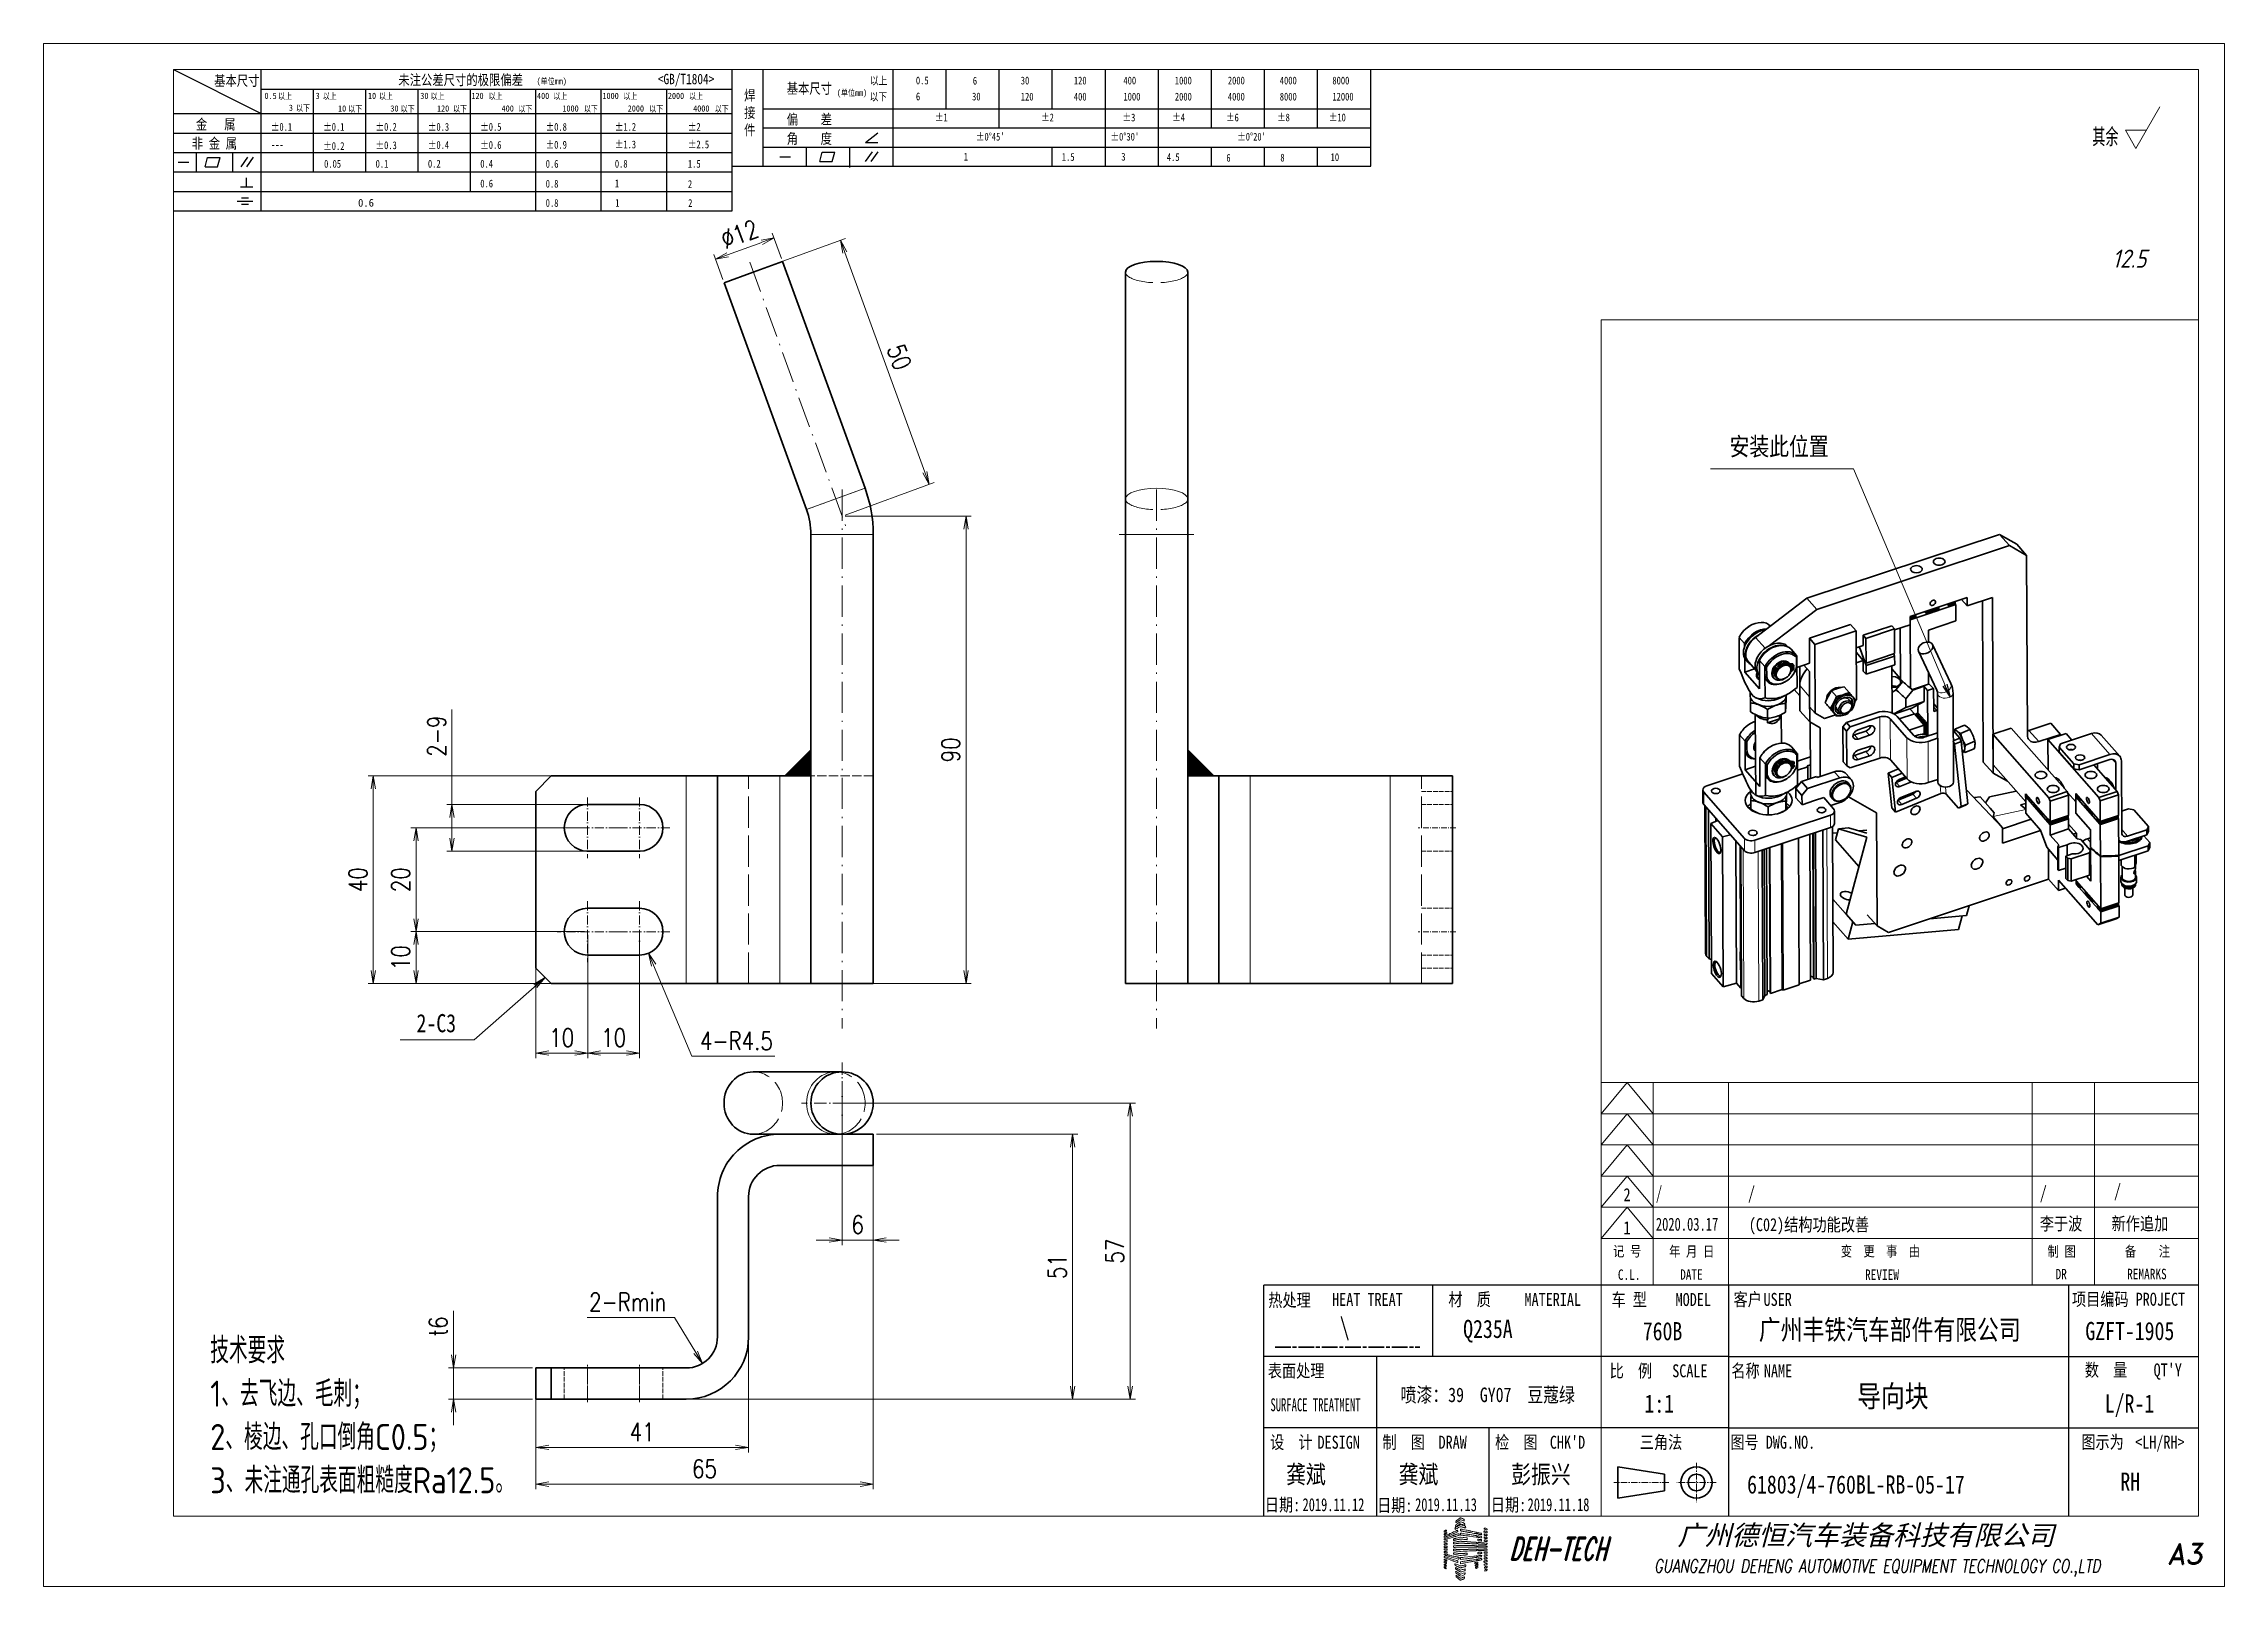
# Model space of a CAD drawing. Header units: millimetres. Extents: x -30157 to 38882, y -29543 to -7215.
# Drawn here: x -29317.1 to -28897.1, y -29542.5 to -29245.5 of the extents above; entities that cross this region are included whole.
import ezdxf
from ezdxf.enums import TextEntityAlignment as Align

# ---------------------------------------------------------------- set-up
doc = ezdxf.new("R2010")
doc.units = ezdxf.units.MM
doc.header["$LTSCALE"] = 0.5
for name, pattern in [('AM_ISO08W050x2', [9, 6, -0.75, 1.5, -0.75]), ('CENTER', [2, 1.25, -0.25, 0.25, -0.25]), ('DASHDOT', [18.5, 12, -3, 0.5, -3]), ('DASHED', [15, 12, -3]), ('DOT2', [0.125, 0, -0.125])]:
    doc.linetypes.add(name, pattern=pattern)
for name, color, linetype, lineweight in [('中心线', 2, 'AM_ISO08W050x2', 18), ('图框', 7, 'Continuous', 18), ('标注线', 3, 'Continuous', 18), ('热处理', 7, 'Continuous', 20), ('粗实线', 7, 'Continuous', 35), ('粗点划线', 6, 'AM_ISO08W050x2', 35)]:
    doc.layers.add(name, color=color, linetype=linetype, lineweight=lineweight)
for name, color, linetype in [('图号', 7, 'Continuous'), ('图名', 7, 'Continuous'), ('图框文字', 7, 'Continuous'), ('数量', 7, 'Continuous'), ('材质', 7, 'Continuous'), ('表面处理', 7, 'Continuous'), ('车型', 7, 'Continuous')]:
    doc.layers.add(name, color=color, linetype=linetype)
doc.layers.add('打印-禁用', color=7, linetype='Continuous', lineweight=15, plot=False)
doc.styles.add('DIM', font='romans.shx', dxfattribs={"width": 0.8, "bigfont": 'bigfont.shx'})
doc.styles.add('STYLE1', font='')
doc.styles.add('国标', font='simfang.ttf', dxfattribs={"width": 0.8})
doc.styles.add('机械长仿宋', font='gbenor.shx', dxfattribs={"height": 1, "bigfont": 'gbcbig.shx'})
doc.styles.add('标题字', font='romand.shx', dxfattribs={"oblique": 10, "bigfont": 'bigfont.shx'})
doc.styles.get('STYLE1').set_extended_font_data('SimSun')
doc.dimstyles.new('DEH 1-1', dxfattribs={"dimtxt": 3.5, "dimasz": 2.5, "dimexe": 1, "dimexo": 0.625, "dimgap": 1.2, "dimtad": 1, "dimtoh": 1, "dimdsep": 46, "dimtxsty": 'DIM', "dimblk": 'OPEN', "dimcen": 0, "dimclrd": 8, "dimclre": 8, "dimclrt": 2, "dimazin": 2, "dimtfac": 0.5, "dimtmove": 0, "dimatfit": 3, "dimldrblk": 'OPEN', "dimfxl": 1, "dimtolj": 2, "dimlwd": 18, "dimlwe": 18, "dimarcsym": 0})
doc.dimstyles.new('DEH 1-1$0', dxfattribs={"dimtxt": 3.5, "dimasz": 2.5, "dimexe": 1, "dimexo": 0.625, "dimgap": 1.2, "dimtad": 1, "dimzin": 9, "dimdsep": 46, "dimtxsty": 'DIM', "dimblk": 'OPEN', "dimcen": 0, "dimclrd": 8, "dimclre": 8, "dimclrt": 2, "dimazin": 2, "dimtfac": 0.5, "dimtmove": 0, "dimatfit": 3, "dimldrblk": 'OPEN', "dimfxl": 1, "dimtolj": 2, "dimlwd": 18, "dimlwe": 18, "dimarcsym": 0})
doc.dimstyles.new('DEH 1-1$4', dxfattribs={"dimtxt": 3.5, "dimasz": 2.5, "dimexe": 1, "dimexo": 0.625, "dimgap": 1.2, "dimtad": 1, "dimtoh": 1, "dimdsep": 46, "dimtxsty": 'DIM', "dimblk": 'OPEN', "dimcen": 0, "dimclrd": 8, "dimclre": 8, "dimclrt": 2, "dimazin": 2, "dimtfac": 0.5, "dimtofl": 0, "dimtmove": 0, "dimatfit": 3, "dimldrblk": 'OPEN', "dimfxl": 1, "dimtolj": 2, "dimlwd": 18, "dimlwe": 18, "dimarcsym": 0})

msp = doc.modelspace()

# ---------------------------------------------------------------- texts
at = {"layer": '图号', "color": 3, "style": '国标', "width": 0.8}
msp.add_text('61803/4-760BL-RB-05-17', height=3.5, dxfattribs=at).set_placement((-28989.011, -29524.649))
at = {"layer": '图名', "color": 3, "style": '国标', "width": 0.8}
msp.add_text('导向块', height=4.2, dxfattribs=at).set_placement((-28960.939, -29508.009), align=Align.CENTER)
at = {"layer": '图框文字', "color": 3, "style": '国标'}
for s, height, width, p in [('2', 2.5, 0.8, (-29012.813, -29468.366)), ('/', 2.5, 0.705904, (-29006.581, -29468.05)), ('/', 2.5, 0.8, (-28988.845, -29468.05)), ('/', 2.5, 0.8, (-28932.64, -29467.952)), ('/', 2.5, 0.8, (-28918.345, -29467.581)), ('(C02)结构功能改善', 2.5, 0.8, (-28988.673, -29474.135)), ('李于波', 2.5, 0.8, (-28932.64, -29473.952)), ('新作追加', 2.5, 0.8, (-28918.809, -29473.941)), ('1', 2.5, 0.8, (-29012.824, -29474.726)), ('2020.03.17', 2.5, 0.705904, (-29006.581, -29474.05)), ('广州丰铁汽车部件有限公司', 3.85, 0.8, (-28986.746, -29495.042)), ('GZFT-1905', 3.5, 0.8, (-28923.874, -29495.113)), ('1:1', 3.5, 0.8, (-29008.79, -29509.089)), ('龚斌', 3.5, 0.8, (-29077.793, -29522.706)), ('龚斌', 3.5, 0.8, (-29056.113, -29522.706)), ('彭振兴', 3.5, 0.8, (-29034.453, -29522.706)), ('2019.11.12', 2.5, 0.7, (-29074.628, -29528.043)), ('2019.11.13', 2.5, 0.7, (-29052.948, -29528.043)), ('2019.11.18', 2.5, 0.7, (-29031.288, -29528.043))]:
    msp.add_text(s, height=height, dxfattribs=dict(at, width=width)).set_placement(p)
at = {"layer": '图框文字', "color": 3, "style": '国标', "width": 0.8}
msp.add_text('RH', height=3.5, dxfattribs=at).set_placement((-28915.219, -29524.106), align=Align.CENTER)
at = {"layer": '数量', "color": 3, "style": '国标', "width": 0.8}
msp.add_text('L/R-1', height=3.5, dxfattribs=at).set_placement((-28915.373, -29509.074), align=Align.CENTER)
at = {"layer": '材质', "color": 3, "style": '国标', "width": 0.8}
for s, p in [('安装此位置', (-28982.85, -29324.825)), ('2-C3', (-29241.465, -29435.85)), ('Q235A', (-29038.933, -29494.703))]:
    msp.add_text(s, height=3.5, dxfattribs=at).set_placement(p, align=Align.CENTER)
at = {"layer": '标注线', "color": 2, "insert": (-29285, -29524.597), "char_height": 5, "width": 114.82461, "attachment_point": 7, "style": '机械长仿宋'}
msp.add_mtext('\\A2;技术要求\\P1、去飞边、毛刺；\\P2、棱边、孔口倒角C0.5；\\P3、未注通孔表面粗糙度Ra12.5。', dxfattribs=at)
at = {"layer": '热处理', "color": 3, "style": '国标', "width": 0.8}
msp.add_text('\\', height=3.5, dxfattribs=at).set_placement((-29066.511, -29494.326), align=Align.CENTER)
at = {"layer": '表面处理', "color": 3, "style": '国标', "width": 0.8}
msp.add_text('喷漆：39  GY07  豆蔻绿', height=2.8, dxfattribs=at).set_placement((-29038.965, -29507.047), align=Align.CENTER)
at = {"layer": '车型', "color": 3, "style": '国标', "width": 0.8}
msp.add_text('760B', height=3.5, dxfattribs=at).set_placement((-29005.296, -29495.142), align=Align.CENTER)

# ---------------------------------------------------------------- blocks, each defined once
blk = doc.blocks.new('GZDEH零件A3图框V01版')
at = {"lineweight": 5}
for p, q in [((3129.32, -1835.39), (3129.31, -1835.43)), ((3129.33, -1835.3), (3129.32, -1835.39)), ((3129.34, -1835.26), (3129.33, -1835.3)), ((3129.35, -1835.17), (3129.34, -1835.26)), ((3129.5, -1835.07), (3129.35, -1835.17)), ((3129.39, -1834.94), (3129.41, -1834.81)), ((3129.49, -1834.91), (3129.39, -1834.94)), ((3129.41, -1834.81), (3129.42, -1834.75)), ((3129.42, -1834.75), (3129.45, -1834.63)), ((3129.45, -1834.63), (3129.57, -1834.55)), ((3129.46, -1834.14), (3129.48, -1834.12)), ((3129.47, -1834.17), (3129.46, -1834.14)), ((3129.49, -1834.18), (3129.47, -1834.17)), ((3129.48, -1834.02), (3129.49, -1833.97)), ((3129.48, -1834.12), (3129.48, -1834.02)), ((3129.49, -1833.97), (3129.51, -1833.87)), ((3129.52, -1834.18), (3129.49, -1834.18)), ((3129.54, -1834.89), (3129.49, -1834.91)), ((3129.49, -1835.41), (3129.55, -1835.37)), ((3129.57, -1835.03), (3129.5, -1835.07)), ((3129.51, -1833.87), (3129.82, -1833.63)), ((3129.53, -1834.18), (3129.52, -1834.18)), ((3129.56, -1834.17), (3129.53, -1834.18)), ((3129.63, -1834.84), (3129.54, -1834.89)), ((3129.55, -1835.37), (3129.67, -1835.29)), ((3129.85, -1833.95), (3129.56, -1834.17)), ((3129.57, -1834.55), (3129.62, -1834.51)), ((3129.72, -1834.94), (3129.57, -1835.03)), ((3129.62, -1834.51), (3129.73, -1834.41)), ((3129.81, -1834.71), (3129.63, -1834.84)), ((3129.67, -1835.29), (3129.72, -1835.3)), ((3129.82, -1834.89), (3129.72, -1834.94)), ((3129.72, -1835.3), (3129.76, -1835.29)), ((3129.73, -1834.41), (3129.76, -1834.42)), ((3129.76, -1834.42), (3129.79, -1834.4)), ((3129.76, -1835.29), (3129.79, -1835.25)), ((3129.79, -1834.4), (3129.8, -1834.38)), ((3129.79, -1835.25), (3129.8, -1835.24)), ((3129.8, -1834.38), (3129.86, -1834.34)), ((3129.8, -1835.24), (3129.81, -1835.24)), ((3129.9, -1834.65), (3129.81, -1834.71)), ((3129.81, -1835.24), (3129.82, -1835.23)), ((3129.82, -1833.63), (3129.97, -1833.5)), ((3129.87, -1834.87), (3129.82, -1834.89)), ((3129.82, -1835.23), (3130.01, -1835.13)), ((3129.99, -1833.84), (3129.85, -1833.95)), ((3129.86, -1834.34), (3129.89, -1834.32)), ((3129.96, -1834.82), (3129.87, -1834.87)), ((3129.89, -1834.32), (3129.94, -1834.28)), ((3130.09, -1834.54), (3129.9, -1834.65)), ((3129.94, -1834.28), (3130.01, -1834.25)), ((3130.08, -1834.74), (3129.96, -1834.82)), ((3129.97, -1833.5), (3130.28, -1833.26)), ((3130.28, -1833.62), (3129.99, -1833.84)), ((3130.01, -1834.25), (3130.04, -1834.23)), ((3130.01, -1835.13), (3130.11, -1835.09)), ((3130.04, -1834.23), (3130.09, -1834.18)), ((3130.15, -1834.71), (3130.08, -1834.74)), ((3130.09, -1834.18), (3130.15, -1834.15)), ((3130.14, -1834.5), (3130.09, -1834.54)), ((3130.11, -1835.09), (3130.3, -1834.99)), ((3130.17, -1834.48), (3130.14, -1834.5)), ((3130.15, -1834.15), (3130.18, -1834.13)), ((3130.27, -1834.64), (3130.15, -1834.71)), ((3130.23, -1834.45), (3130.17, -1834.48)), ((3130.18, -1834.13), (3130.23, -1834.09)), ((3130.23, -1834.09), (3130.26, -1834.08)), ((3130.27, -1834.41), (3130.23, -1834.45)), ((3130.26, -1834.08), (3130.27, -1834.07)), ((3130.27, -1834.07), (3130.28, -1834.05)), ((3130.32, -1834.4), (3130.27, -1834.41)), ((3130.33, -1834.61), (3130.27, -1834.64)), ((3130.28, -1833.26), (3130.35, -1833.26)), ((3130.34, -1833.62), (3130.28, -1833.62)), ((3130.28, -1834.05), (3130.63, -1834.12)), ((3130.3, -1834.99), (3130.39, -1834.98)), ((3130.38, -1834.42), (3130.32, -1834.4)), ((3130.38, -1834.61), (3130.33, -1834.61)), ((3130.37, -1833.62), (3130.34, -1833.62)), ((3130.35, -1833.26), (3130.39, -1833.27)), ((3130.42, -1833.66), (3130.37, -1833.62)), ((3130.69, -1834.53), (3130.38, -1834.42)), ((3130.44, -1834.63), (3130.38, -1834.61)), ((3130.39, -1833.27), (3130.45, -1833.3)), ((3130.39, -1834.98), (3130.44, -1834.98)), ((3130.62, -1833.72), (3130.42, -1833.66)), ((3130.67, -1834.69), (3130.44, -1834.63)), ((3130.44, -1834.98), (3130.54, -1835)), ((3130.45, -1833.3), (3130.65, -1833.36)), ((3130.54, -1835), (3130.71, -1835.06)), ((3130.73, -1833.76), (3130.62, -1833.72)), ((3130.63, -1834.12), (3130.81, -1834.18)), ((3130.65, -1833.36), (3130.76, -1833.4)), ((3130.79, -1834.72), (3130.67, -1834.69)), ((3130.85, -1834.57), (3130.69, -1834.53)), ((3130.71, -1835.06), (3130.79, -1835.08)), ((3130.93, -1833.82), (3130.73, -1833.76)), ((3130.76, -1833.4), (3130.95, -1833.5)), ((3131.02, -1834.78), (3130.79, -1834.72)), ((3130.79, -1835.08), (3130.97, -1835.11)), ((3130.81, -1834.18), (3131.14, -1834.33)), ((3131.17, -1834.65), (3130.85, -1834.57)), ((3130.97, -1833.84), (3130.93, -1833.82)), ((3130.95, -1833.5), (3131, -1833.5)), ((3131, -1833.85), (3130.97, -1833.84)), ((3130.97, -1835.11), (3131.1, -1835.14)), ((3131, -1833.5), (3131.02, -1833.51)), ((3131.05, -1833.87), (3131, -1833.85)), ((3131.02, -1833.51), (3131.07, -1833.52)), ((3131.12, -1834.81), (3131.02, -1834.78)), ((3131.06, -1833.89), (3131.05, -1833.87)), ((3131.1, -1833.88), (3131.06, -1833.89)), ((3131.07, -1833.52), (3131.11, -1833.65)), ((3131.11, -1833.86), (3131.1, -1833.88)), ((3131.1, -1835.14), (3131.17, -1835.16)), ((3131.11, -1833.65), (3131.11, -1833.73)), ((3131.11, -1833.73), (3131.11, -1833.86)), ((3131.17, -1834.82), (3131.12, -1834.81)), ((3131.14, -1834.33), (3131.15, -1834.38)), ((3131.15, -1834.38), (3131.16, -1834.41)), ((3131.16, -1834.41), (3131.19, -1834.46)), ((3131.2, -1834.58), (3131.17, -1834.65)), ((3131.28, -1834.83), (3131.17, -1834.82)), ((3131.17, -1835.16), (3131.3, -1835.19)), ((3131.19, -1834.46), (3131.2, -1834.54)), ((3131.2, -1834.54), (3131.2, -1834.58)), ((3131.3, -1834.86), (3131.28, -1834.83)), ((3131.31, -1834.87), (3131.3, -1834.86)), ((3131.3, -1835.19), (3131.33, -1835.19)), ((3131.34, -1834.88), (3131.31, -1834.87)), ((3131.33, -1835.19), (3131.34, -1835.19)), ((3131.35, -1834.97), (3131.34, -1834.88)), ((3131.34, -1835.19), (3131.36, -1835.17)), ((3131.36, -1835.01), (3131.35, -1834.97)), ((3131.38, -1835.1), (3131.36, -1835.01)), ((3131.36, -1835.17), (3131.37, -1835.14)), ((3131.37, -1835.13), (3131.38, -1835.1)), ((3131.37, -1835.14), (3131.37, -1835.13)), ((3135, -1835.23), (3134.95, -1835.31)), ((3134.95, -1835.31), (3134.95, -1835.37)), ((3134.95, -1835.37), (3134.98, -1835.46)), ((3135.18, -1835.25), (3135, -1835.23)), ((3135.28, -1835.28), (3135.18, -1835.25)), ((3135.45, -1835.35), (3135.28, -1835.28)), ((3135.49, -1835.43), (3135.45, -1835.35)), ((3127.23, -1835.85), (3127.21, -1835.92)), ((3127.21, -1835.92), (3127.22, -1835.96)), ((3127.24, -1836.82), (3127.21, -1836.9)), ((3127.21, -1836.9), (3127.22, -1836.95)), ((3127.22, -1838.33), (3127.21, -1838.38)), ((3127.21, -1838.38), (3127.24, -1838.45)), ((3127.22, -1838.82), (3127.21, -1838.87)), ((3127.21, -1838.87), (3127.24, -1838.93)), ((3127.22, -1839.31), (3127.21, -1839.37)), ((3127.21, -1839.37), (3127.24, -1839.44)), ((3127.22, -1835.96), (3127.25, -1836.02)), ((3127.22, -1836.95), (3127.25, -1837.02)), ((3127.23, -1837.3), (3127.22, -1837.38)), ((3127.22, -1837.38), (3127.22, -1837.42)), ((3127.22, -1837.42), (3127.25, -1837.5)), ((3127.23, -1837.82), (3127.22, -1837.89)), ((3127.22, -1837.89), (3127.22, -1837.93)), ((3127.22, -1837.93), (3127.25, -1838)), ((3127.25, -1838.26), (3127.22, -1838.33)), ((3127.25, -1838.75), (3127.22, -1838.82)), ((3127.25, -1839.25), (3127.22, -1839.31)), ((3127.29, -1835.8), (3127.23, -1835.85)), ((3127.24, -1836.34), (3127.23, -1836.36)), ((3127.23, -1836.36), (3127.23, -1836.42)), ((3127.23, -1836.42), (3127.23, -1836.45)), ((3127.23, -1836.45), (3127.23, -1836.51)), ((3127.23, -1836.51), (3127.33, -1836.51)), ((3127.36, -1837.25), (3127.23, -1837.3)), ((3127.26, -1837.77), (3127.23, -1837.82)), ((3127.25, -1836.34), (3127.24, -1836.34)), ((3127.61, -1836.62), (3127.24, -1836.82)), ((3127.24, -1838.45), (3127.25, -1838.46)), ((3127.24, -1838.93), (3127.25, -1838.94)), ((3127.24, -1839.44), (3127.33, -1839.46)), ((3127.25, -1836.02), (3127.26, -1836.03)), ((3127.27, -1836.32), (3127.25, -1836.34)), ((3127.25, -1837.02), (3127.39, -1836.98)), ((3127.25, -1837.5), (3127.42, -1837.46)), ((3127.25, -1838), (3127.47, -1837.96)), ((3127.34, -1838.25), (3127.25, -1838.26)), ((3127.25, -1838.46), (3127.26, -1838.47)), ((3127.25, -1838.48), (3127.48, -1838.47)), ((3127.26, -1838.47), (3127.25, -1838.48)), ((3127.41, -1838.74), (3127.25, -1838.75)), ((3127.25, -1838.94), (3127.26, -1838.95)), ((3127.26, -1838.95), (3127.25, -1838.96)), ((3127.25, -1838.96), (3127.47, -1838.96)), ((3127.47, -1839.25), (3127.25, -1839.25)), ((3127.26, -1836.03), (3127.27, -1836.03)), ((3127.29, -1837.75), (3127.26, -1837.77)), ((3127.27, -1836.03), (3127.28, -1836.03)), ((3127.42, -1836.21), (3127.27, -1836.32)), ((3127.28, -1836.03), (3127.44, -1835.95)), ((3127.32, -1835.77), (3127.29, -1835.8)), ((3127.35, -1837.75), (3127.29, -1837.75)), ((3127.4, -1835.73), (3127.32, -1835.77)), ((3127.33, -1836.51), (3127.39, -1836.49)), ((3127.33, -1839.46), (3127.38, -1839.46)), ((3127.38, -1838.24), (3127.34, -1838.25)), ((3127.5, -1837.71), (3127.35, -1837.75)), ((3127.43, -1837.22), (3127.36, -1837.25)), ((3127.47, -1838.23), (3127.38, -1838.24)), ((3127.38, -1839.46), (3127.47, -1839.48)), ((3127.39, -1836.49), (3127.47, -1836.43)), ((3127.39, -1836.98), (3127.46, -1836.95)), ((3127.47, -1835.66), (3127.4, -1835.73)), ((3127.49, -1838.73), (3127.41, -1838.74)), ((3127.51, -1836.16), (3127.42, -1836.21)), ((3127.42, -1837.46), (3127.5, -1837.44)), ((3127.57, -1837.17), (3127.43, -1837.22)), ((3127.44, -1835.95), (3127.52, -1835.9)), ((3127.46, -1836.95), (3127.59, -1836.88)), ((3127.52, -1835.63), (3127.47, -1835.65)), ((3127.47, -1836.43), (3127.57, -1836.39)), ((3127.47, -1837.96), (3127.58, -1837.94)), ((3127.6, -1838.19), (3127.47, -1838.23)), ((3127.47, -1838.96), (3127.58, -1838.96)), ((3127.57, -1839.25), (3127.47, -1839.25)), ((3127.47, -1839.48), (3127.58, -1839.48)), ((3127.48, -1838.47), (3127.59, -1838.46)), ((3127.65, -1838.72), (3127.49, -1838.73)), ((3127.5, -1837.44), (3127.66, -1837.39)), ((3127.58, -1837.69), (3127.5, -1837.71)), ((3127.69, -1836.08), (3127.51, -1836.16)), ((3127.61, -1835.62), (3127.52, -1835.63)), ((3127.52, -1835.9), (3127.66, -1835.78)), ((3127.57, -1836.39), (3127.63, -1836.36)), ((3127.68, -1837.13), (3127.57, -1837.17)), ((3127.78, -1839.25), (3127.57, -1839.25)), ((3127.73, -1837.65), (3127.58, -1837.69)), ((3127.58, -1837.94), (3127.78, -1837.87)), ((3127.58, -1838.96), (3127.81, -1838.96)), ((3127.58, -1839.48), (3127.63, -1839.48)), ((3127.59, -1836.88), (3127.69, -1836.85)), ((3127.59, -1838.46), (3127.81, -1838.41)), ((3127.67, -1838.19), (3127.6, -1838.19)), ((3127.67, -1835.66), (3127.61, -1835.62)), ((3127.8, -1836.53), (3127.61, -1836.62)), ((3127.63, -1836.36), (3127.71, -1836.29)), ((3127.63, -1839.48), (3127.73, -1839.48)), ((3127.7, -1838.72), (3127.65, -1838.72)), ((3127.66, -1835.78), (3127.68, -1835.72)), ((3127.66, -1837.39), (3127.78, -1837.35)), ((3127.68, -1835.72), (3127.67, -1835.67)), ((3127.81, -1838.19), (3127.67, -1838.19)), ((3127.74, -1837.11), (3127.68, -1837.13)), ((3127.72, -1836.16), (3127.69, -1836.08)), ((3127.69, -1836.85), (3127.74, -1836.83)), ((3127.73, -1838.72), (3127.7, -1838.72)), ((3127.71, -1836.29), (3127.72, -1836.2)), ((3127.72, -1836.2), (3127.72, -1836.16)), ((3127.75, -1837.63), (3127.73, -1837.65)), ((3127.78, -1838.73), (3127.73, -1838.72)), ((3127.73, -1839.48), (3127.73, -1839.49)), ((3127.73, -1839.49), (3127.73, -1839.5)), ((3127.73, -1839.5), (3127.73, -1839.51)), ((3127.73, -1839.51), (3127.76, -1839.51)), ((3127.74, -1836.83), (3127.83, -1836.79)), ((3127.85, -1837.08), (3127.74, -1837.11)), ((3127.78, -1837.64), (3127.75, -1837.63)), ((3127.76, -1839.51), (3127.78, -1839.51)), ((3127.78, -1837.35), (3127.83, -1837.33)), ((3127.79, -1837.66), (3127.78, -1837.64)), ((3127.78, -1837.87), (3127.82, -1837.8)), ((3127.81, -1838.79), (3127.78, -1838.73)), ((3127.81, -1839.34), (3127.78, -1839.25)), ((3127.78, -1839.51), (3127.81, -1839.48)), ((3127.82, -1837.74), (3127.79, -1837.66)), ((3128.19, -1836.38), (3127.8, -1836.53)), ((3127.81, -1838.28), (3127.81, -1838.19)), ((3127.81, -1838.32), (3127.81, -1838.28)), ((3127.81, -1838.41), (3127.81, -1838.32)), ((3127.81, -1838.82), (3127.81, -1838.79)), ((3127.82, -1838.89), (3127.81, -1838.82)), ((3127.81, -1838.91), (3127.82, -1838.89)), ((3127.81, -1838.93), (3127.81, -1838.91)), ((3127.81, -1838.96), (3127.81, -1838.93)), ((3127.82, -1839.39), (3127.81, -1839.34)), ((3127.81, -1839.48), (3127.82, -1839.39)), ((3127.82, -1837.8), (3127.82, -1837.74)), ((3127.83, -1836.79), (3127.95, -1836.75)), ((3127.83, -1837.33), (3127.95, -1837.29)), ((3127.87, -1837.07), (3127.85, -1837.08)), ((3127.88, -1837.06), (3127.87, -1837.07)), ((3127.9, -1837.05), (3127.88, -1837.06)), ((3128.05, -1837), (3127.9, -1837.05)), ((3127.95, -1836.75), (3128.01, -1836.72)), ((3127.95, -1837.29), (3128.36, -1837.17)), ((3128.01, -1836.72), (3128.12, -1836.66)), ((3128.12, -1836.98), (3128.05, -1837)), ((3128.12, -1836.66), (3128.17, -1836.66)), ((3128.26, -1836.93), (3128.12, -1836.98)), ((3128.17, -1836.66), (3128.2, -1836.65)), ((3128.28, -1836.33), (3128.19, -1836.38)), ((3128.2, -1836.65), (3128.24, -1836.62)), ((3128.24, -1836.62), (3128.5, -1836.52)), ((3128.28, -1836.92), (3128.26, -1836.93)), ((3128.33, -1836.31), (3128.28, -1836.33)), ((3128.29, -1836.92), (3128.28, -1836.92)), ((3128.31, -1836.91), (3128.29, -1836.92)), ((3128.48, -1836.85), (3128.31, -1836.91)), ((3128.43, -1836.26), (3128.33, -1836.31)), ((3128.36, -1837.17), (3128.57, -1837.1)), ((3128.84, -1836.08), (3128.43, -1836.26)), ((3128.57, -1836.82), (3128.48, -1836.85)), ((3128.5, -1836.52), (3128.63, -1836.46)), ((3128.74, -1836.76), (3128.57, -1836.82)), ((3128.57, -1837.1), (3128.98, -1836.98)), ((3128.63, -1836.46), (3128.88, -1836.36)), ((3128.76, -1836.75), (3128.74, -1836.76)), ((3128.77, -1836.75), (3128.76, -1836.75)), ((3128.79, -1836.74), (3128.77, -1836.75)), ((3128.9, -1836.7), (3128.79, -1836.74)), ((3129.05, -1835.99), (3128.84, -1836.08)), ((3128.88, -1836.36), (3129.01, -1836.32)), ((3128.96, -1836.68), (3128.9, -1836.7)), ((3129.08, -1836.64), (3128.96, -1836.68)), ((3128.98, -1836.98), (3129.09, -1836.94)), ((3129.01, -1839.4), (3129, -1839.47)), ((3129, -1839.47), (3129.04, -1839.56)), ((3129.01, -1836.32), (3129.06, -1836.29)), ((3129.05, -1839.32), (3129.01, -1839.4)), ((3129.05, -1837.33), (3129.02, -1837.42)), ((3129.02, -1837.42), (3129.02, -1837.47)), ((3129.02, -1837.47), (3129.04, -1837.57)), ((3129.05, -1838), (3129.02, -1838.09)), ((3129.02, -1838.09), (3129.02, -1838.15)), ((3129.02, -1838.15), (3129.04, -1838.24)), ((3129.05, -1838.65), (3129.02, -1838.74)), ((3129.02, -1838.74), (3129.02, -1838.79)), ((3129.02, -1838.79), (3129.04, -1838.89)), ((3129.04, -1837.57), (3129.05, -1837.58)), ((3129.04, -1838.24), (3129.06, -1838.26)), ((3129.04, -1838.89), (3129.06, -1838.91)), ((3129.04, -1839.56), (3129.05, -1839.57)), ((3129.46, -1835.81), (3129.05, -1835.99)), ((3129.13, -1837.3), (3129.05, -1837.33)), ((3129.05, -1837.58), (3129.06, -1837.6)), ((3129.06, -1837.6), (3129.05, -1837.62)), ((3129.05, -1837.62), (3129.08, -1837.61)), ((3129.09, -1837.97), (3129.05, -1838)), ((3129.13, -1838.64), (3129.05, -1838.65)), ((3129.24, -1839.32), (3129.05, -1839.32)), ((3129.05, -1839.57), (3129.06, -1839.59)), ((3129.06, -1839.59), (3129.05, -1839.6)), ((3129.05, -1839.6), (3129.07, -1839.59)), ((3129.06, -1836.29), (3129.17, -1836.23)), ((3129.06, -1838.26), (3129.07, -1838.27)), ((3129.06, -1838.91), (3129.06, -1838.93)), ((3129.06, -1838.93), (3129.08, -1838.96)), ((3129.07, -1838.27), (3129.09, -1838.29)), ((3129.07, -1839.59), (3129.1, -1839.61)), ((3129.09, -1836.63), (3129.08, -1836.64)), ((3129.08, -1837.61), (3129.1, -1837.61)), ((3129.08, -1838.96), (3129.18, -1838.96)), ((3129.1, -1836.63), (3129.09, -1836.63)), ((3129.09, -1836.94), (3129.15, -1836.92)), ((3129.12, -1837.96), (3129.09, -1837.97)), ((3129.09, -1838.27), (3129.11, -1838.26)), ((3129.09, -1838.29), (3129.09, -1838.27)), ((3129.12, -1836.62), (3129.1, -1836.63)), ((3129.1, -1837.61), (3129.12, -1837.6)), ((3129.11, -1838.26), (3129.12, -1838.27)), ((3129.24, -1836.58), (3129.12, -1836.62)), ((3129.12, -1837.6), (3129.22, -1837.58)), ((3129.17, -1837.96), (3129.12, -1837.96)), ((3129.12, -1838.27), (3129.3, -1838.26)), ((3129.16, -1837.28), (3129.13, -1837.3)), ((3129.17, -1838.64), (3129.13, -1838.64)), ((3129.15, -1836.92), (3129.27, -1836.88)), ((3129.24, -1837.27), (3129.16, -1837.28)), ((3129.17, -1836.23), (3129.22, -1836.23)), ((3129.29, -1837.94), (3129.17, -1837.96)), ((3129.24, -1838.63), (3129.17, -1838.64)), ((3129.18, -1838.96), (3129.23, -1838.96)), ((3129.22, -1836.23), (3129.25, -1836.22)), ((3129.22, -1837.58), (3129.27, -1837.57)), ((3129.23, -1838.96), (3129.34, -1838.96)), ((3129.3, -1836.56), (3129.24, -1836.58)), ((3129.31, -1837.23), (3129.24, -1837.27)), ((3129.59, -1838.61), (3129.24, -1838.63)), ((3129.34, -1839.32), (3129.24, -1839.32)), ((3129.25, -1836.22), (3129.29, -1836.19)), ((3129.27, -1836.88), (3129.4, -1836.85)), ((3129.27, -1837.57), (3129.36, -1837.56)), ((3129.29, -1836.19), (3129.52, -1836.1)), ((3129.34, -1837.93), (3129.29, -1837.94)), ((3129.41, -1836.52), (3129.3, -1836.56)), ((3129.3, -1838.26), (3129.38, -1838.25)), ((3129.31, -1835.43), (3129.32, -1835.45)), ((3129.36, -1837.23), (3129.31, -1837.23)), ((3129.32, -1835.45), (3129.35, -1835.48)), ((3129.46, -1837.91), (3129.34, -1837.93)), ((3129.34, -1838.94), (3129.34, -1838.93)), ((3129.34, -1838.93), (3131, -1838.93)), ((3129.34, -1838.95), (3129.34, -1838.94)), ((3129.34, -1838.96), (3129.34, -1838.95)), ((3129.53, -1839.32), (3129.34, -1839.32)), ((3129.35, -1835.48), (3129.49, -1835.41)), ((3129.44, -1837.23), (3129.36, -1837.23)), ((3129.36, -1837.56), (3129.4, -1837.55)), ((3129.38, -1838.25), (3129.56, -1838.23)), ((3129.4, -1836.85), (3129.47, -1836.83)), ((3129.4, -1837.55), (3129.42, -1837.54)), ((3129.43, -1836.52), (3129.41, -1836.52)), ((3129.42, -1837.54), (3129.46, -1837.53)), ((3129.44, -1836.51), (3129.43, -1836.52)), ((3129.46, -1836.5), (3129.44, -1836.51)), ((3129.5, -1837.2), (3129.44, -1837.23)), ((3129.56, -1835.76), (3129.46, -1835.81)), ((3129.63, -1836.44), (3129.46, -1836.5)), ((3129.46, -1837.53), (3129.6, -1837.5)), ((3129.53, -1837.91), (3129.46, -1837.91)), ((3129.47, -1836.83), (3129.6, -1836.79)), ((3129.53, -1837.18), (3129.5, -1837.2)), ((3129.52, -1836.1), (3129.64, -1836.05)), ((3129.6, -1837.17), (3129.53, -1837.18)), ((3129.56, -1837.91), (3129.53, -1837.91)), ((3129.53, -1839.33), (3129.53, -1839.32)), ((3129.53, -1839.34), (3129.53, -1839.33)), ((3129.53, -1839.33), (3129.53, -1839.33)), ((3129.75, -1839.34), (3129.53, -1839.34)), ((3129.6, -1835.73), (3129.56, -1835.76)), ((3129.63, -1837.89), (3129.56, -1837.91)), ((3129.56, -1838.23), (3129.6, -1838.22)), ((3129.76, -1838.61), (3129.59, -1838.61)), ((3129.7, -1835.69), (3129.6, -1835.73)), ((3129.6, -1836.79), (3129.75, -1836.74)), ((3129.87, -1837.1), (3129.6, -1837.17)), ((3129.6, -1837.5), (3129.67, -1837.49)), ((3129.6, -1838.22), (3129.62, -1838.22)), ((3129.62, -1838.22), (3129.66, -1838.21)), ((3129.72, -1836.41), (3129.63, -1836.44)), ((3129.75, -1837.86), (3129.63, -1837.89)), ((3129.64, -1836.05), (3129.87, -1835.95)), ((3129.66, -1838.21), (3129.72, -1838.21)), ((3129.67, -1837.49), (3129.82, -1837.46)), ((3129.73, -1835.67), (3129.7, -1835.69)), ((3129.89, -1836.36), (3129.72, -1836.41)), ((3129.72, -1838.21), (3129.74, -1838.21)), ((3129.76, -1835.67), (3129.73, -1835.67)), ((3129.74, -1838.21), (3129.79, -1838.21)), ((3129.75, -1836.74), (3129.82, -1836.72)), ((3129.81, -1837.85), (3129.75, -1837.86)), ((3129.86, -1839.34), (3129.75, -1839.34)), ((3129.79, -1835.67), (3129.76, -1835.67)), ((3130.11, -1838.59), (3129.76, -1838.61)), ((3129.82, -1835.76), (3129.79, -1835.67)), ((3129.79, -1838.21), (3129.87, -1838.2)), ((3129.94, -1837.85), (3129.81, -1837.85)), ((3129.84, -1835.81), (3129.82, -1835.76)), ((3129.82, -1836.72), (3129.96, -1836.67)), ((3129.82, -1837.46), (3129.86, -1837.45)), ((3129.88, -1835.89), (3129.84, -1835.81)), ((3129.86, -1837.45), (3129.88, -1837.45)), ((3130.08, -1839.34), (3129.86, -1839.34)), ((3129.87, -1835.95), (3129.88, -1835.93)), ((3130.01, -1837.07), (3129.87, -1837.1)), ((3129.87, -1838.2), (3129.91, -1838.19)), ((3129.88, -1835.91), (3129.88, -1835.89)), ((3129.88, -1835.93), (3129.88, -1835.91)), ((3129.88, -1837.45), (3129.91, -1837.44)), ((3129.94, -1836.33), (3129.89, -1836.36)), ((3129.91, -1837.44), (3130.06, -1837.41)), ((3129.91, -1838.19), (3129.99, -1838.17)), ((3129.98, -1836.32), (3129.94, -1836.33)), ((3130.06, -1837.83), (3129.94, -1837.85)), ((3129.96, -1836.67), (3130.03, -1836.66)), ((3130.03, -1836.32), (3129.98, -1836.32)), ((3129.99, -1838.17), (3130.08, -1838.17)), ((3130.27, -1837), (3130.01, -1837.07)), ((3130.1, -1836.42), (3130.03, -1836.32)), ((3130.03, -1836.66), (3130.07, -1836.65)), ((3130.06, -1837.41), (3130.13, -1837.39)), ((3130.13, -1837.81), (3130.06, -1837.83)), ((3130.07, -1836.65), (3130.12, -1836.61)), ((3130.08, -1838.17), (3130.13, -1838.17)), ((3130.08, -1839.35), (3130.08, -1839.34)), ((3130.08, -1839.36), (3130.08, -1839.35)), ((3130.43, -1839.36), (3130.08, -1839.36)), ((3130.08, -1839.36), (3130.08, -1839.36)), ((3130.12, -1836.49), (3130.1, -1836.42)), ((3130.19, -1838.58), (3130.11, -1838.59)), ((3130.12, -1836.61), (3130.12, -1836.49)), ((3130.13, -1837.39), (3130.27, -1837.36)), ((3130.25, -1837.78), (3130.13, -1837.81)), ((3130.13, -1838.17), (3130.23, -1838.17)), ((3130.24, -1838.58), (3130.19, -1838.58)), ((3130.23, -1838.15), (3130.23, -1838.14)), ((3130.23, -1838.14), (3130.4, -1838.14)), ((3130.23, -1838.16), (3130.23, -1838.15)), ((3130.23, -1838.17), (3130.23, -1838.16)), ((3130.32, -1838.57), (3130.24, -1838.58)), ((3130.38, -1837.78), (3130.25, -1837.78)), ((3130.32, -1837), (3130.27, -1837)), ((3130.27, -1837.36), (3130.3, -1837.36)), ((3130.3, -1837.36), (3130.31, -1837.36)), ((3130.31, -1837.36), (3130.33, -1837.35)), ((3130.34, -1837), (3130.32, -1837)), ((3130.58, -1838.57), (3130.32, -1838.57)), ((3130.33, -1837.35), (3130.35, -1837.35)), ((3130.38, -1836.99), (3130.34, -1837)), ((3130.36, -1835.44), (3130.35, -1835.43)), ((3130.35, -1835.43), (3130.35, -1835.56)), ((3130.35, -1835.56), (3130.35, -1835.62)), ((3130.35, -1835.62), (3130.35, -1835.75)), ((3130.35, -1835.75), (3130.49, -1835.8)), ((3130.38, -1836.21), (3130.35, -1836.23)), ((3130.35, -1836.23), (3130.35, -1836.35)), ((3130.35, -1836.35), (3130.35, -1836.41)), ((3130.35, -1836.41), (3130.35, -1836.54)), ((3130.35, -1836.54), (3130.43, -1836.58)), ((3130.35, -1837.35), (3130.36, -1837.35)), ((3130.37, -1835.42), (3130.36, -1835.43)), ((3130.36, -1835.43), (3130.36, -1835.44)), ((3130.36, -1837.35), (3130.38, -1837.35)), ((3130.68, -1835.46), (3130.37, -1835.42)), ((3130.4, -1836.21), (3130.38, -1836.21)), ((3130.86, -1837.04), (3130.38, -1836.99)), ((3130.38, -1837.35), (3130.43, -1837.36)), ((3130.45, -1837.78), (3130.38, -1837.78)), ((3130.43, -1836.2), (3130.4, -1836.21)), ((3130.4, -1838.14), (3130.48, -1838.14)), ((3130.5, -1836.22), (3130.43, -1836.2)), ((3130.43, -1836.58), (3130.48, -1836.59)), ((3130.43, -1837.36), (3130.46, -1837.36)), ((3130.6, -1839.36), (3130.43, -1839.36)), ((3130.59, -1837.78), (3130.45, -1837.78)), ((3130.46, -1837.36), (3130.51, -1837.36)), ((3130.48, -1836.59), (3130.57, -1836.58)), ((3130.48, -1838.14), (3130.66, -1838.14)), ((3130.49, -1835.8), (3130.57, -1835.82)), ((3130.54, -1836.22), (3130.5, -1836.22)), ((3130.51, -1837.36), (3130.72, -1837.38)), ((3130.61, -1836.24), (3130.54, -1836.22)), ((3130.57, -1835.82), (3130.73, -1835.83)), ((3130.57, -1836.58), (3130.61, -1836.59)), ((3130.71, -1838.57), (3130.58, -1838.57)), ((3130.59, -1837.79), (3130.59, -1837.78)), ((3130.59, -1837.8), (3130.59, -1837.79)), ((3130.59, -1837.81), (3130.59, -1837.8)), ((3130.73, -1837.81), (3130.59, -1837.81)), ((3130.95, -1839.36), (3130.6, -1839.36)), ((3130.97, -1836.29), (3130.61, -1836.24)), ((3130.61, -1836.59), (3130.62, -1836.59)), ((3130.62, -1836.59), (3130.66, -1836.6)), ((3130.66, -1836.6), (3130.86, -1836.63)), ((3130.66, -1838.14), (3130.66, -1838.15)), ((3130.66, -1838.15), (3130.66, -1838.16)), ((3130.66, -1838.16), (3130.66, -1838.17)), ((3130.66, -1838.17), (3130.85, -1838.17)), ((3130.84, -1835.49), (3130.68, -1835.46)), ((3130.97, -1838.57), (3130.71, -1838.57)), ((3130.72, -1837.38), (3130.83, -1837.39)), ((3130.73, -1835.83), (3130.83, -1835.85)), ((3130.8, -1837.81), (3130.73, -1837.81)), ((3130.95, -1837.81), (3130.8, -1837.81)), ((3130.83, -1835.85), (3130.87, -1835.86)), ((3130.83, -1837.39), (3131.04, -1837.41)), ((3131.14, -1835.57), (3130.84, -1835.49)), ((3130.85, -1838.17), (3130.95, -1838.17)), ((3130.86, -1836.63), (3130.96, -1836.64)), ((3131.09, -1837.07), (3130.86, -1837.04)), ((3130.87, -1835.86), (3130.97, -1835.88)), ((3130.95, -1837.82), (3130.95, -1837.81)), ((3130.95, -1837.83), (3130.95, -1837.82)), ((3130.95, -1837.82), (3130.95, -1837.82)), ((3131.08, -1837.83), (3130.95, -1837.83)), ((3130.95, -1838.17), (3131.14, -1838.17)), ((3131.31, -1839.34), (3130.95, -1839.34)), ((3130.95, -1839.34), (3130.95, -1839.35)), ((3130.95, -1839.35), (3130.95, -1839.36)), ((3130.95, -1839.36), (3130.95, -1839.36)), ((3130.96, -1836.64), (3131.16, -1836.67)), ((3130.97, -1835.88), (3131.03, -1835.89)), ((3131.16, -1836.32), (3130.97, -1836.29)), ((3130.97, -1838.58), (3130.97, -1838.57)), ((3130.97, -1838.59), (3130.97, -1838.58)), ((3130.97, -1838.6), (3130.97, -1838.59)), ((3131.37, -1838.6), (3130.97, -1838.6)), ((3131, -1838.93), (3131.83, -1838.93)), ((3131.03, -1835.89), (3131.06, -1835.89)), ((3131.04, -1837.41), (3131.09, -1837.42)), ((3131.06, -1835.89), (3131.11, -1835.9)), ((3131.15, -1837.83), (3131.08, -1837.83)), ((3131.57, -1837.12), (3131.09, -1837.07)), ((3131.09, -1837.42), (3131.12, -1837.42)), ((3131.11, -1835.9), (3131.26, -1835.93)), ((3131.12, -1837.42), (3131.17, -1837.42)), ((3131.47, -1835.63), (3131.14, -1835.57)), ((3131.14, -1838.17), (3131.14, -1838.18)), ((3131.14, -1838.18), (3131.14, -1838.18)), ((3131.14, -1838.18), (3131.14, -1838.19)), ((3131.14, -1838.19), (3131.34, -1838.19)), ((3131.28, -1837.83), (3131.15, -1837.83)), ((3131.52, -1836.38), (3131.16, -1836.32)), ((3131.16, -1836.67), (3131.43, -1836.7)), ((3131.17, -1837.42), (3131.22, -1837.42)), ((3131.22, -1837.42), (3131.24, -1837.42)), ((3131.24, -1837.42), (3131.28, -1837.42)), ((3131.26, -1835.93), (3131.33, -1835.94)), ((3131.28, -1837.42), (3131.28, -1837.43)), ((3131.28, -1837.43), (3131.28, -1837.44)), ((3131.28, -1837.44), (3131.28, -1837.45)), ((3131.28, -1837.45), (3131.39, -1837.45)), ((3131.28, -1837.84), (3131.28, -1837.83)), ((3131.28, -1837.85), (3131.28, -1837.84)), ((3131.43, -1837.85), (3131.28, -1837.85)), ((3131.28, -1837.85), (3131.28, -1837.85)), ((3131.49, -1839.34), (3131.31, -1839.34)), ((3131.33, -1835.94), (3131.47, -1835.97)), ((3131.34, -1838.19), (3131.44, -1838.19)), ((3131.57, -1838.6), (3131.37, -1838.6)), ((3131.39, -1837.45), (3131.44, -1837.45)), ((3131.43, -1836.7), (3131.56, -1836.72)), ((3131.51, -1837.85), (3131.43, -1837.85)), ((3131.44, -1837.45), (3131.54, -1837.45)), ((3131.44, -1838.19), (3131.64, -1838.19)), ((3131.64, -1835.67), (3131.47, -1835.63)), ((3131.47, -1835.97), (3131.53, -1835.98)), ((3131.86, -1839.34), (3131.49, -1839.34)), ((3131.66, -1837.85), (3131.51, -1837.85)), ((3131.69, -1836.41), (3131.52, -1836.38)), ((3131.53, -1835.98), (3131.56, -1835.99)), ((3131.54, -1837.45), (3131.56, -1837.48)), ((3131.56, -1835.99), (3131.62, -1836)), ((3131.56, -1836.72), (3131.83, -1836.76)), ((3131.56, -1837.48), (3131.61, -1837.49)), ((3131.6, -1837.12), (3131.57, -1837.12)), ((3131.98, -1838.6), (3131.57, -1838.6)), ((3131.61, -1837.12), (3131.6, -1837.12)), ((3131.64, -1837.14), (3131.61, -1837.12)), ((3131.61, -1837.49), (3131.64, -1837.46)), ((3131.62, -1836), (3131.71, -1836.02)), ((3131.98, -1835.73), (3131.64, -1835.67)), ((3131.64, -1837.15), (3131.64, -1837.14)), ((3131.65, -1837.16), (3131.64, -1837.15)), ((3131.64, -1837.46), (3131.65, -1837.45)), ((3131.64, -1838.19), (3131.64, -1838.2)), ((3131.64, -1838.2), (3131.64, -1838.2)), ((3131.64, -1838.2), (3131.64, -1838.21)), ((3131.64, -1838.21), (3131.75, -1838.21)), ((3131.66, -1837.16), (3131.65, -1837.16)), ((3131.65, -1837.45), (3131.65, -1837.45)), ((3131.65, -1837.45), (3131.66, -1837.45)), ((3131.66, -1837.27), (3131.66, -1837.16)), ((3131.66, -1837.33), (3131.66, -1837.27)), ((3131.66, -1837.45), (3131.66, -1837.33)), ((3131.66, -1837.86), (3131.66, -1837.85)), ((3131.66, -1837.87), (3131.66, -1837.86)), ((3131.66, -1837.88), (3131.66, -1837.87)), ((3131.8, -1837.88), (3131.66, -1837.88)), ((3131.78, -1836.42), (3131.69, -1836.41)), ((3131.71, -1836.02), (3131.76, -1836.03)), ((3131.75, -1838.21), (3131.81, -1838.21)), ((3131.76, -1836.03), (3131.86, -1836.05)), ((3131.95, -1836.45), (3131.78, -1836.42)), ((3131.87, -1837.88), (3131.8, -1837.88)), ((3131.81, -1838.21), (3131.92, -1838.21)), ((3131.83, -1836.76), (3131.98, -1836.79)), ((3131.83, -1838.93), (3133.49, -1838.93)), ((3131.86, -1836.05), (3131.91, -1836.05)), ((3132.24, -1839.32), (3131.86, -1839.32)), ((3131.86, -1839.32), (3131.86, -1839.33)), ((3131.86, -1839.33), (3131.86, -1839.33)), ((3131.86, -1839.33), (3131.86, -1839.34)), ((3132, -1837.88), (3131.87, -1837.88)), ((3131.91, -1836.05), (3131.94, -1836.06)), ((3131.92, -1838.21), (3132.02, -1838.22)), ((3131.94, -1836.06), (3132, -1836.07)), ((3132.02, -1836.46), (3131.95, -1836.45)), ((3132.01, -1835.74), (3131.98, -1835.73)), ((3131.98, -1836.79), (3132.05, -1836.8)), ((3131.98, -1838.61), (3131.98, -1838.6)), ((3131.98, -1838.62), (3131.98, -1838.61)), ((3131.98, -1838.61), (3131.98, -1838.61)), ((3132.42, -1838.62), (3131.98, -1838.62)), ((3132, -1836.07), (3132.1, -1836.09)), ((3132, -1837.89), (3132, -1837.88)), ((3132, -1837.9), (3132, -1837.89)), ((3132, -1837.89), (3132, -1837.89)), ((3132.14, -1837.9), (3132, -1837.9)), ((3132.03, -1835.75), (3132.01, -1835.74)), ((3132.05, -1836.47), (3132.02, -1836.46)), ((3132.02, -1838.22), (3132.07, -1838.22)), ((3132.07, -1835.76), (3132.03, -1835.75)), ((3132.12, -1836.48), (3132.05, -1836.47)), ((3132.05, -1836.8), (3132.19, -1836.81)), ((3132.17, -1835.78), (3132.07, -1835.76)), ((3132.07, -1838.22), (3132.17, -1838.23)), ((3132.1, -1836.09), (3132.14, -1836.1)), ((3132.41, -1836.52), (3132.12, -1836.48)), ((3132.14, -1836.1), (3132.24, -1836.12)), ((3132.22, -1837.9), (3132.14, -1837.9)), ((3132.22, -1835.79), (3132.17, -1835.78)), ((3132.17, -1838.23), (3132.57, -1838.25)), ((3132.19, -1836.81), (3132.66, -1836.88)), ((3132.31, -1835.81), (3132.22, -1835.79)), ((3132.36, -1837.9), (3132.22, -1837.9)), ((3132.24, -1836.12), (3132.56, -1836.18)), ((3132.43, -1839.32), (3132.24, -1839.32)), ((3132.35, -1835.82), (3132.31, -1835.81)), ((3132.37, -1835.82), (3132.35, -1835.82)), ((3132.36, -1837.91), (3132.36, -1837.9)), ((3132.36, -1837.92), (3132.36, -1837.91)), ((3132.36, -1837.93), (3132.36, -1837.92)), ((3132.49, -1837.93), (3132.36, -1837.93)), ((3132.41, -1835.83), (3132.37, -1835.82)), ((3132.65, -1835.88), (3132.41, -1835.83)), ((3132.55, -1836.55), (3132.41, -1836.52)), ((3132.64, -1838.62), (3132.42, -1838.62)), ((3132.81, -1839.32), (3132.43, -1839.32)), ((3132.56, -1837.93), (3132.49, -1837.93)), ((3132.84, -1836.6), (3132.55, -1836.55)), ((3132.56, -1836.18), (3132.71, -1836.2)), ((3132.69, -1837.93), (3132.56, -1837.93)), ((3132.57, -1838.25), (3132.77, -1838.26)), ((3133.08, -1838.62), (3132.64, -1838.62)), ((3132.77, -1835.9), (3132.65, -1835.88)), ((3132.66, -1836.88), (3132.9, -1836.91)), ((3132.69, -1837.94), (3132.69, -1837.93)), ((3132.69, -1837.95), (3132.69, -1837.94)), ((3132.69, -1837.94), (3132.69, -1837.94)), ((3132.82, -1837.95), (3132.69, -1837.95)), ((3132.71, -1836.2), (3133.03, -1836.26)), ((3133.01, -1835.95), (3132.77, -1835.9)), ((3132.77, -1838.26), (3133.17, -1838.27)), ((3133.08, -1839.29), (3132.81, -1839.29)), ((3132.81, -1839.29), (3132.81, -1839.3)), ((3132.81, -1839.3), (3132.81, -1839.31)), ((3132.81, -1839.31), (3132.81, -1839.32)), ((3132.88, -1837.95), (3132.82, -1837.95)), ((3132.91, -1836.61), (3132.84, -1836.6)), ((3133.01, -1837.95), (3132.88, -1837.95)), ((3132.9, -1836.91), (3133.37, -1836.98)), ((3132.94, -1836.61), (3132.91, -1836.61)), ((3133.01, -1836.62), (3132.94, -1836.61)), ((3133.04, -1835.96), (3133.01, -1835.95)), ((3133.12, -1836.64), (3133.01, -1836.62)), ((3133.01, -1837.96), (3133.01, -1837.95)), ((3133.01, -1837.97), (3133.01, -1837.96)), ((3133.15, -1837.97), (3133.01, -1837.97)), ((3133.01, -1837.97), (3133.01, -1837.97)), ((3133.03, -1836.26), (3133.13, -1836.28)), ((3133.06, -1835.96), (3133.04, -1835.96)), ((3133.1, -1835.97), (3133.06, -1835.96)), ((3133.08, -1838.63), (3133.08, -1838.62)), ((3133.08, -1838.64), (3133.08, -1838.63)), ((3133.08, -1838.65), (3133.08, -1838.64)), ((3133.24, -1838.65), (3133.08, -1838.65)), ((3133.22, -1839.29), (3133.08, -1839.29)), ((3133.25, -1836), (3133.1, -1835.97)), ((3133.18, -1836.65), (3133.12, -1836.64)), ((3133.13, -1836.28), (3133.17, -1836.29)), ((3133.22, -1837.97), (3133.15, -1837.97)), ((3133.17, -1836.29), (3133.27, -1836.31)), ((3133.17, -1838.27), (3133.27, -1838.28)), ((3133.29, -1836.67), (3133.18, -1836.65)), ((3133.37, -1837.97), (3133.22, -1837.97)), ((3133.49, -1839.29), (3133.22, -1839.29)), ((3133.32, -1838.65), (3133.24, -1838.65)), ((3133.32, -1836.02), (3133.25, -1836)), ((3133.27, -1836.31), (3133.33, -1836.3)), ((3133.27, -1838.28), (3133.33, -1838.28)), ((3133.36, -1836.68), (3133.29, -1836.67)), ((3133.46, -1836.05), (3133.32, -1836.02)), ((3133.49, -1838.65), (3133.32, -1838.65)), ((3133.33, -1836.3), (3133.36, -1836.31)), ((3133.33, -1838.28), (3133.43, -1838.29)), ((3133.36, -1836.31), (3133.41, -1836.34)), ((3133.39, -1836.68), (3133.36, -1836.68)), ((3133.37, -1836.98), (3133.4, -1836.98)), ((3133.42, -1838), (3133.37, -1837.97)), ((3133.37, -1839.6), (3133.42, -1839.58)), ((3133.45, -1836.68), (3133.39, -1836.68)), ((3133.4, -1836.98), (3133.42, -1836.99)), ((3133.41, -1836.34), (3133.45, -1836.35)), ((3133.42, -1836.99), (3133.45, -1836.99)), ((3133.45, -1838.01), (3133.42, -1838)), ((3133.42, -1839.58), (3133.45, -1839.57)), ((3133.43, -1838.29), (3133.45, -1838.29)), ((3133.45, -1836.35), (3133.48, -1836.35)), ((3133.47, -1836.7), (3133.45, -1836.68)), ((3133.45, -1836.99), (3133.48, -1836.99)), ((3133.51, -1838.02), (3133.45, -1838.01)), ((3133.45, -1838.29), (3133.46, -1838.29)), ((3133.45, -1839.57), (3133.51, -1839.56)), ((3133.48, -1836.06), (3133.46, -1836.05)), ((3133.46, -1838.29), (3133.49, -1838.29)), ((3133.49, -1836.72), (3133.47, -1836.7)), ((3133.49, -1836.07), (3133.48, -1836.06)), ((3133.48, -1836.35), (3133.51, -1836.32)), ((3133.48, -1836.99), (3133.49, -1836.98)), ((3133.48, -1838.27), (3133.5, -1838.26)), ((3133.49, -1838.29), (3133.48, -1838.27)), ((3133.48, -1838.66), (3133.49, -1838.65)), ((3133.5, -1838.67), (3133.48, -1838.66)), ((3133.48, -1838.92), (3133.5, -1838.91)), ((3133.49, -1838.93), (3133.48, -1838.92)), ((3133.48, -1839.31), (3133.49, -1839.29)), ((3133.5, -1839.32), (3133.48, -1839.31)), ((3133.51, -1836.09), (3133.49, -1836.07)), ((3133.51, -1836.74), (3133.49, -1836.72)), ((3133.49, -1836.98), (3133.51, -1836.97)), ((3133.5, -1838.26), (3133.51, -1838.26)), ((3133.51, -1838.67), (3133.5, -1838.67)), ((3133.5, -1838.91), (3133.51, -1838.91)), ((3133.51, -1839.32), (3133.5, -1839.32)), ((3133.51, -1836.18), (3133.51, -1836.09)), ((3133.51, -1836.23), (3133.51, -1836.18)), ((3133.51, -1836.32), (3133.51, -1836.23)), ((3133.51, -1836.83), (3133.51, -1836.74)), ((3133.51, -1836.88), (3133.51, -1836.83)), ((3133.51, -1836.97), (3133.51, -1836.88)), ((3133.51, -1838.12), (3133.51, -1838.02)), ((3133.51, -1838.17), (3133.51, -1838.12)), ((3133.51, -1838.26), (3133.51, -1838.17)), ((3133.51, -1838.77), (3133.51, -1838.67)), ((3133.51, -1838.81), (3133.51, -1838.77)), ((3133.51, -1838.91), (3133.51, -1838.81)), ((3133.51, -1839.41), (3133.51, -1839.32)), ((3133.51, -1839.46), (3133.51, -1839.41)), ((3133.51, -1839.56), (3133.51, -1839.46)), ((3133.74, -1836.13), (3133.73, -1836.13)), ((3133.73, -1836.13), (3133.73, -1836.23)), ((3133.73, -1836.23), (3133.73, -1836.27)), ((3133.73, -1836.27), (3133.73, -1836.37)), ((3133.73, -1836.37), (3133.75, -1836.39)), ((3133.74, -1836.78), (3133.73, -1836.78)), ((3133.73, -1836.78), (3133.73, -1836.87)), ((3133.73, -1836.87), (3133.73, -1836.92)), ((3133.73, -1836.92), (3133.73, -1837.02)), ((3133.73, -1837.02), (3133.79, -1837.04)), ((3133.74, -1837.4), (3133.73, -1837.4)), ((3133.73, -1837.4), (3133.73, -1837.5)), ((3133.73, -1837.5), (3133.73, -1837.54)), ((3133.73, -1837.54), (3133.73, -1837.64)), ((3133.73, -1837.64), (3133.74, -1837.64)), ((3133.8, -1838.03), (3133.73, -1838.05)), ((3133.73, -1838.05), (3133.73, -1838.14)), ((3133.73, -1838.14), (3133.73, -1838.19)), ((3133.73, -1838.19), (3133.73, -1838.29)), ((3133.73, -1838.29), (3133.74, -1838.28)), ((3133.74, -1838.67), (3133.73, -1838.67)), ((3133.73, -1838.67), (3133.73, -1838.77)), ((3133.73, -1838.77), (3133.73, -1838.81)), ((3133.73, -1838.81), (3133.73, -1838.91)), ((3133.73, -1838.91), (3133.74, -1838.91)), ((3133.74, -1839.3), (3133.73, -1839.29)), ((3133.73, -1839.29), (3133.73, -1839.4)), ((3133.73, -1839.4), (3133.73, -1839.45)), ((3133.73, -1839.45), (3133.73, -1839.56)), ((3133.73, -1839.56), (3133.74, -1839.55)), ((3133.75, -1836.12), (3133.74, -1836.13)), ((3133.75, -1836.76), (3133.74, -1836.77)), ((3133.74, -1836.77), (3133.74, -1836.78)), ((3133.75, -1837.39), (3133.74, -1837.4)), ((3133.74, -1837.4), (3133.74, -1837.4)), ((3133.74, -1837.64), (3133.75, -1837.65)), ((3133.74, -1838.28), (3133.75, -1838.3)), ((3133.75, -1838.66), (3133.74, -1838.67)), ((3133.74, -1838.91), (3133.75, -1838.92)), ((3133.77, -1839.29), (3133.74, -1839.3)), ((3133.74, -1839.55), (3133.75, -1839.57)), ((3133.9, -1836.13), (3133.75, -1836.11)), ((3133.75, -1836.11), (3133.75, -1836.12)), ((3133.75, -1836.39), (3133.77, -1836.4)), ((3133.86, -1836.75), (3133.75, -1836.76)), ((3133.77, -1837.37), (3133.75, -1837.39)), ((3133.75, -1837.65), (3133.75, -1837.66)), ((3133.75, -1837.66), (3133.79, -1837.67)), ((3133.75, -1838.3), (3133.75, -1838.31)), ((3133.75, -1838.31), (3133.91, -1838.31)), ((3133.94, -1838.65), (3133.75, -1838.65)), ((3133.75, -1838.65), (3133.75, -1838.66)), ((3133.75, -1838.92), (3133.75, -1838.93)), ((3133.75, -1838.93), (3134.43, -1838.93)), ((3133.75, -1839.57), (3133.75, -1839.58)), ((3133.75, -1839.58), (3133.81, -1839.6)), ((3133.77, -1836.4), (3133.8, -1836.4)), ((3133.8, -1837.37), (3133.77, -1837.37)), ((3134.21, -1839.27), (3133.77, -1839.27)), ((3133.77, -1839.27), (3133.77, -1839.29)), ((3133.79, -1837.04), (3133.82, -1837.05)), ((3133.79, -1837.67), (3133.81, -1837.67)), ((3133.8, -1836.4), (3133.89, -1836.42)), ((3133.82, -1837.39), (3133.8, -1837.37)), ((3133.84, -1838.02), (3133.8, -1838.03)), ((3133.81, -1837.67), (3133.85, -1837.68)), ((3133.81, -1839.6), (3133.85, -1839.59)), ((3133.82, -1837.05), (3133.89, -1837.05)), ((3133.99, -1837.41), (3133.82, -1837.39)), ((3133.92, -1838.02), (3133.84, -1838.02)), ((3133.85, -1837.68), (3134.04, -1837.69)), ((3133.85, -1839.59), (3133.89, -1839.56)), ((3133.93, -1836.76), (3133.86, -1836.75)), ((3133.89, -1836.42), (3133.94, -1836.43)), ((3133.89, -1837.05), (3134.03, -1837.07)), ((3133.89, -1839.56), (3134.11, -1839.56)), ((3133.98, -1836.15), (3133.9, -1836.13)), ((3133.91, -1838.31), (3133.99, -1838.31)), ((3134.12, -1838.04), (3133.92, -1838.02)), ((3134.04, -1836.79), (3133.93, -1836.76)), ((3133.94, -1836.43), (3134.04, -1836.45)), ((3134.04, -1838.65), (3133.94, -1838.65)), ((3134.13, -1836.19), (3133.98, -1836.15)), ((3134.08, -1837.42), (3133.99, -1837.41)), ((3133.99, -1838.31), (3134.16, -1838.31)), ((3134.03, -1837.07), (3134.09, -1837.08)), ((3134.04, -1836.45), (3134.09, -1836.46)), ((3134.15, -1836.81), (3134.04, -1836.79)), ((3134.04, -1837.69), (3134.13, -1837.7)), ((3134.23, -1838.65), (3134.04, -1838.65)), ((3134.25, -1837.44), (3134.08, -1837.42)), ((3134.09, -1836.46), (3134.12, -1836.47)), ((3134.09, -1837.08), (3134.23, -1837.1)), ((3134.11, -1839.56), (3134.22, -1839.56)), ((3134.12, -1836.47), (3134.18, -1836.48)), ((3134.22, -1838.04), (3134.12, -1838.04)), ((3134.23, -1836.21), (3134.13, -1836.19)), ((3134.13, -1837.7), (3134.32, -1837.72)), ((3134.21, -1836.82), (3134.15, -1836.81)), ((3134.16, -1838.31), (3134.16, -1838.32)), ((3134.16, -1838.32), (3134.16, -1838.32)), ((3134.16, -1838.32), (3134.16, -1838.33)), ((3134.16, -1838.33), (3134.34, -1838.33)), ((3134.18, -1836.48), (3134.25, -1836.49)), ((3134.32, -1836.84), (3134.21, -1836.82)), ((3134.43, -1839.27), (3134.21, -1839.27)), ((3134.42, -1838.06), (3134.22, -1838.04)), ((3134.22, -1839.56), (3134.44, -1839.56)), ((3134.28, -1836.22), (3134.23, -1836.21)), ((3134.23, -1837.1), (3134.26, -1837.1)), ((3134.23, -1838.66), (3134.23, -1838.65)), ((3134.23, -1838.67), (3134.23, -1838.66)), ((3134.23, -1838.66), (3134.23, -1838.66)), ((3134.63, -1838.67), (3134.23, -1838.67)), ((3134.25, -1836.49), (3134.29, -1836.5)), ((3134.31, -1837.44), (3134.25, -1837.44)), ((3134.26, -1837.1), (3134.28, -1837.11)), ((3134.37, -1836.24), (3134.28, -1836.22)), ((3134.28, -1837.11), (3134.31, -1837.11)), ((3134.29, -1836.5), (3134.36, -1836.51)), ((3134.31, -1837.11), (3134.37, -1837.12)), ((3134.34, -1837.45), (3134.31, -1837.44)), ((3134.37, -1836.84), (3134.32, -1836.84)), ((3134.32, -1837.72), (3134.37, -1837.73)), ((3134.4, -1837.45), (3134.34, -1837.45)), ((3134.34, -1838.33), (3134.43, -1838.33)), ((3134.36, -1836.51), (3134.38, -1836.52)), ((3134.4, -1836.24), (3134.37, -1836.24)), ((3134.39, -1836.85), (3134.37, -1836.84)), ((3134.37, -1837.12), (3134.4, -1837.11)), ((3134.37, -1837.73), (3134.4, -1837.73)), ((3134.38, -1836.52), (3134.4, -1836.52)), ((3134.42, -1836.87), (3134.39, -1836.85)), ((3134.41, -1836.24), (3134.4, -1836.24)), ((3134.4, -1836.52), (3134.42, -1836.52)), ((3134.4, -1837.11), (3134.44, -1837.09)), ((3134.43, -1837.48), (3134.4, -1837.45)), ((3134.4, -1837.72), (3134.42, -1837.7)), ((3134.41, -1837.74), (3134.4, -1837.72)), ((3134.4, -1837.73), (3134.44, -1837.74)), ((3134.43, -1836.25), (3134.41, -1836.24)), ((3134.43, -1837.75), (3134.41, -1837.74)), ((3134.42, -1836.26), (3134.43, -1836.25)), ((3134.42, -1836.29), (3134.42, -1836.26)), ((3134.43, -1836.3), (3134.42, -1836.29)), ((3134.42, -1836.52), (3134.45, -1836.44)), ((3134.45, -1836.96), (3134.42, -1836.87)), ((3134.42, -1837.7), (3134.43, -1837.69)), ((3134.78, -1838.08), (3134.42, -1838.06)), ((3134.45, -1836.39), (3134.43, -1836.3)), ((3134.44, -1837.52), (3134.43, -1837.48)), ((3134.43, -1837.57), (3134.44, -1837.52)), ((3134.43, -1837.61), (3134.43, -1837.57)), ((3134.43, -1837.63), (3134.43, -1837.61)), ((3134.44, -1837.68), (3134.43, -1837.63)), ((3134.43, -1837.69), (3134.44, -1837.68)), ((3134.44, -1837.74), (3134.43, -1837.75)), ((3134.43, -1838.33), (3134.61, -1838.33)), ((3134.43, -1838.93), (3134.77, -1838.93)), ((3134.88, -1839.27), (3134.43, -1839.27)), ((3134.44, -1837.09), (3134.45, -1837)), ((3134.44, -1839.54), (3134.44, -1839.53)), ((3134.44, -1839.53), (3134.65, -1839.53)), ((3134.44, -1839.55), (3134.44, -1839.54)), ((3134.44, -1839.56), (3134.44, -1839.55)), ((3134.45, -1836.44), (3134.45, -1836.39)), ((3134.45, -1837), (3134.45, -1836.96)), ((3134.61, -1838.33), (3134.61, -1838.34)), ((3134.61, -1838.34), (3134.61, -1838.35)), ((3134.61, -1838.35), (3134.61, -1838.36)), ((3134.61, -1838.36), (3134.8, -1838.36)), ((3134.83, -1838.67), (3134.63, -1838.67)), ((3134.65, -1839.53), (3134.75, -1839.53)), ((3134.75, -1839.53), (3134.95, -1839.53)), ((3134.77, -1838.93), (3135.45, -1838.93)), ((3134.96, -1838.09), (3134.78, -1838.08)), ((3134.8, -1838.36), (3134.9, -1838.36)), ((3135.24, -1838.67), (3134.83, -1838.67)), ((3135.11, -1839.25), (3134.88, -1839.25)), ((3134.88, -1839.25), (3134.88, -1839.25)), ((3134.88, -1839.25), (3134.88, -1839.26)), ((3134.88, -1839.26), (3134.88, -1839.27)), ((3134.92, -1835.79), (3134.89, -1835.87)), ((3134.89, -1835.87), (3134.89, -1835.93)), ((3134.89, -1835.93), (3134.91, -1836.01)), ((3134.9, -1838.36), (3135.09, -1838.36)), ((3134.91, -1836.01), (3135.1, -1836.08)), ((3134.98, -1835.79), (3134.92, -1835.79)), ((3134.95, -1836.39), (3134.93, -1836.49)), ((3134.93, -1836.49), (3134.94, -1836.54)), ((3134.95, -1836.97), (3134.93, -1837.06)), ((3134.93, -1837.06), (3134.94, -1837.12)), ((3134.97, -1837.53), (3134.93, -1837.61)), ((3134.93, -1837.61), (3134.93, -1837.67)), ((3134.93, -1837.67), (3134.96, -1837.76)), ((3134.94, -1836.54), (3134.97, -1836.63)), ((3134.94, -1837.12), (3134.97, -1837.21)), ((3134.99, -1836.36), (3134.95, -1836.39)), ((3134.99, -1836.94), (3134.95, -1836.97)), ((3134.95, -1839.52), (3134.95, -1839.51)), ((3134.95, -1839.51), (3135.14, -1839.51)), ((3134.95, -1839.53), (3134.95, -1839.52)), ((3134.95, -1839.52), (3134.95, -1839.52)), ((3134.96, -1837.76), (3135, -1837.77)), ((3135.32, -1838.12), (3134.96, -1838.09)), ((3134.97, -1836.63), (3135.07, -1836.64)), ((3134.97, -1837.21), (3135.09, -1837.21)), ((3135.16, -1837.53), (3134.97, -1837.53)), ((3134.98, -1835.46), (3135.12, -1835.5)), ((3135.01, -1835.79), (3134.98, -1835.79)), ((3135.02, -1836.36), (3134.99, -1836.36)), ((3135.02, -1836.94), (3134.99, -1836.94)), ((3135, -1837.77), (3135.03, -1837.78)), ((3135.07, -1835.81), (3135.01, -1835.79)), ((3135.07, -1836.38), (3135.02, -1836.36)), ((3135.07, -1836.96), (3135.02, -1836.94)), ((3135.03, -1837.78), (3135.07, -1837.81)), ((3135.18, -1835.83), (3135.07, -1835.81)), ((3135.16, -1836.4), (3135.07, -1836.38)), ((3135.07, -1836.64), (3135.12, -1836.65)), ((3135.18, -1836.98), (3135.07, -1836.96)), ((3135.07, -1837.81), (3135.17, -1837.81)), ((3135.09, -1837.21), (3135.15, -1837.22)), ((3135.09, -1838.36), (3135.09, -1838.37)), ((3135.09, -1838.37), (3135.09, -1838.37)), ((3135.09, -1838.37), (3135.09, -1838.38)), ((3135.09, -1838.38), (3135.24, -1838.38)), ((3135.1, -1836.08), (3135.19, -1836.1)), ((3135.22, -1839.25), (3135.11, -1839.25)), ((3135.12, -1835.5), (3135.18, -1835.52)), ((3135.12, -1836.65), (3135.21, -1836.67)), ((3135.14, -1839.51), (3135.24, -1839.51)), ((3135.15, -1837.22), (3135.26, -1837.26)), ((3135.21, -1836.41), (3135.16, -1836.4)), ((3135.26, -1837.54), (3135.16, -1837.53)), ((3135.17, -1837.81), (3135.23, -1837.81)), ((3135.18, -1835.52), (3135.31, -1835.58)), ((3135.24, -1835.85), (3135.18, -1835.83)), ((3135.24, -1836.98), (3135.18, -1836.98)), ((3135.19, -1836.1), (3135.38, -1836.15)), ((3135.31, -1836.43), (3135.21, -1836.41)), ((3135.21, -1836.67), (3135.28, -1836.68)), ((3135.45, -1839.25), (3135.22, -1839.25)), ((3135.23, -1837.81), (3135.33, -1837.81)), ((3135.36, -1835.88), (3135.24, -1835.85)), ((3135.36, -1837), (3135.24, -1836.98)), ((3135.24, -1838.38), (3135.31, -1838.38)), ((3135.33, -1838.69), (3135.24, -1838.67)), ((3135.24, -1839.51), (3135.43, -1839.51)), ((3135.26, -1837.26), (3135.35, -1837.26)), ((3135.45, -1837.57), (3135.26, -1837.54)), ((3135.28, -1836.68), (3135.32, -1836.69)), ((3135.31, -1835.58), (3135.34, -1835.56)), ((3135.36, -1836.44), (3135.31, -1836.43)), ((3135.31, -1838.38), (3135.45, -1838.38)), ((3135.32, -1836.69), (3135.39, -1836.7)), ((3135.36, -1838.12), (3135.32, -1838.12)), ((3135.33, -1837.81), (3135.33, -1837.82)), ((3135.33, -1837.82), (3135.33, -1837.82)), ((3135.33, -1837.82), (3135.33, -1837.83)), ((3135.33, -1837.83), (3135.39, -1837.84)), ((3135.37, -1838.7), (3135.33, -1838.69)), ((3135.34, -1835.56), (3135.38, -1835.57)), ((3135.35, -1837.26), (3135.39, -1837.26)), ((3135.4, -1835.89), (3135.36, -1835.88)), ((3135.39, -1836.45), (3135.36, -1836.44)), ((3135.39, -1837.01), (3135.36, -1837)), ((3135.38, -1838.12), (3135.36, -1838.12)), ((3135.46, -1838.72), (3135.37, -1838.7)), ((3135.38, -1835.57), (3135.4, -1835.6)), ((3135.38, -1836.15), (3135.42, -1836.16)), ((3135.43, -1838.12), (3135.38, -1838.12)), ((3135.45, -1836.46), (3135.39, -1836.45)), ((3135.39, -1836.7), (3135.43, -1836.7)), ((3135.41, -1837.01), (3135.39, -1837.01)), ((3135.39, -1837.26), (3135.48, -1837.26)), ((3135.39, -1837.84), (3135.42, -1837.83)), ((3135.4, -1835.6), (3135.43, -1835.61)), ((3135.43, -1835.9), (3135.4, -1835.89)), ((3135.45, -1837.02), (3135.41, -1837.01)), ((3135.42, -1836.16), (3135.44, -1836.15)), ((3135.42, -1837.83), (3135.48, -1837.81)), ((3135.43, -1835.61), (3135.45, -1835.6)), ((3135.48, -1835.91), (3135.43, -1835.9)), ((3135.43, -1836.7), (3135.44, -1836.69)), ((3135.43, -1838.14), (3135.43, -1838.12)), ((3135.46, -1838.15), (3135.43, -1838.14)), ((3135.43, -1839.49), (3135.46, -1839.47)), ((3135.43, -1839.51), (3135.43, -1839.49)), ((3135.44, -1836.15), (3135.48, -1836.13)), ((3135.44, -1836.69), (3135.48, -1836.68)), ((3135.45, -1835.6), (3135.48, -1835.58)), ((3135.48, -1836.55), (3135.45, -1836.46)), ((3135.48, -1837.11), (3135.45, -1837.02)), ((3135.48, -1837.66), (3135.45, -1837.57)), ((3135.45, -1838.38), (3135.48, -1838.29)), ((3135.45, -1838.93), (3135.49, -1838.86)), ((3135.48, -1839.34), (3135.45, -1839.25)), ((3135.48, -1838.14), (3135.46, -1838.15)), ((3135.5, -1838.8), (3135.46, -1838.72)), ((3135.46, -1839.47), (3135.48, -1839.48)), ((3135.48, -1835.58), (3135.49, -1835.49)), ((3135.48, -1836), (3135.48, -1835.91)), ((3135.48, -1836.04), (3135.48, -1836)), ((3135.48, -1836.13), (3135.48, -1836.04)), ((3135.49, -1836.59), (3135.48, -1836.55)), ((3135.48, -1836.68), (3135.49, -1836.59)), ((3135.49, -1837.16), (3135.48, -1837.11)), ((3135.48, -1837.26), (3135.49, -1837.16)), ((3135.49, -1837.71), (3135.48, -1837.66)), ((3135.48, -1837.81), (3135.49, -1837.71)), ((3135.49, -1838.24), (3135.48, -1838.14)), ((3135.48, -1838.29), (3135.49, -1838.24)), ((3135.49, -1839.39), (3135.48, -1839.34)), ((3135.48, -1839.48), (3135.49, -1839.39)), ((3135.49, -1835.49), (3135.49, -1835.43)), ((3135.49, -1838.86), (3135.5, -1838.8)), ((3127.23, -1840.71), (3127.21, -1840.79)), ((3127.21, -1840.79), (3127.22, -1840.84)), ((3127.22, -1841.26), (3127.21, -1841.31)), ((3127.21, -1841.31), (3127.24, -1841.38)), ((3127.22, -1842.24), (3127.21, -1842.29)), ((3127.21, -1842.29), (3127.24, -1842.36)), ((3127.23, -1839.75), (3127.22, -1839.82)), ((3127.22, -1839.82), (3127.22, -1839.87)), ((3127.22, -1839.87), (3127.25, -1839.94)), ((3127.23, -1840.23), (3127.22, -1840.3)), ((3127.22, -1840.3), (3127.22, -1840.34)), ((3127.22, -1840.34), (3127.25, -1840.41)), ((3127.22, -1840.84), (3127.25, -1840.91)), ((3127.25, -1841.2), (3127.22, -1841.26)), ((3127.23, -1841.69), (3127.22, -1841.76)), ((3127.22, -1841.76), (3127.22, -1841.8)), ((3127.22, -1841.8), (3127.25, -1841.87)), ((3127.25, -1842.17), (3127.22, -1842.24)), ((3127.23, -1842.67), (3127.22, -1842.74)), ((3127.22, -1842.74), (3127.22, -1842.79)), ((3127.22, -1842.79), (3127.25, -1842.85)), ((3127.28, -1839.72), (3127.23, -1839.75)), ((3127.25, -1840.24), (3127.23, -1840.23)), ((3127.27, -1840.7), (3127.23, -1840.71)), ((3127.26, -1841.69), (3127.23, -1841.69)), ((3127.25, -1842.67), (3127.23, -1842.67)), ((3127.24, -1841.38), (3127.26, -1841.39)), ((3127.24, -1842.36), (3127.29, -1842.39)), ((3127.25, -1839.94), (3127.38, -1839.97)), ((3127.27, -1840.23), (3127.25, -1840.24)), ((3127.25, -1840.41), (3127.39, -1840.46)), ((3127.25, -1840.91), (3127.45, -1840.98)), ((3127.43, -1841.25), (3127.25, -1841.2)), ((3127.25, -1841.87), (3127.39, -1841.98)), ((3127.4, -1842.24), (3127.25, -1842.17)), ((3127.26, -1842.66), (3127.25, -1842.67)), ((3127.25, -1842.85), (3127.36, -1842.94)), ((3127.26, -1841.39), (3127.26, -1841.4)), ((3127.26, -1841.4), (3127.28, -1841.41)), ((3127.27, -1841.69), (3127.26, -1841.69)), ((3127.27, -1842.65), (3127.26, -1842.66)), ((3127.28, -1840.22), (3127.27, -1840.23)), ((3127.29, -1840.71), (3127.27, -1840.7)), ((3127.3, -1841.69), (3127.27, -1841.69)), ((3127.39, -1842.74), (3127.27, -1842.65)), ((3127.32, -1839.72), (3127.28, -1839.72)), ((3127.41, -1840.24), (3127.28, -1840.22)), ((3127.28, -1841.41), (3127.41, -1841.48)), ((3127.33, -1840.72), (3127.29, -1840.71)), ((3127.29, -1842.39), (3127.31, -1842.41)), ((3127.46, -1841.76), (3127.3, -1841.69)), ((3127.31, -1842.41), (3127.35, -1842.46)), ((3127.37, -1839.74), (3127.32, -1839.72)), ((3127.81, -1840.88), (3127.33, -1840.72)), ((3127.35, -1842.46), (3127.38, -1842.45)), ((3127.36, -1842.94), (3127.42, -1842.99)), ((3127.51, -1839.76), (3127.37, -1839.74)), ((3127.38, -1839.97), (3127.44, -1839.98)), ((3127.38, -1842.45), (3127.41, -1842.46)), ((3127.39, -1840.46), (3127.46, -1840.49)), ((3127.39, -1841.98), (3127.46, -1842.02)), ((3127.45, -1842.78), (3127.39, -1842.74)), ((3127.47, -1842.28), (3127.4, -1842.24)), ((3127.48, -1840.26), (3127.41, -1840.24)), ((3127.41, -1841.48), (3127.48, -1841.51)), ((3127.41, -1842.46), (3127.42, -1842.49)), ((3127.42, -1842.49), (3127.49, -1842.52)), ((3127.42, -1842.99), (3127.52, -1843.08)), ((3127.52, -1841.28), (3127.43, -1841.25)), ((3127.44, -1839.98), (3127.57, -1840)), ((3127.45, -1840.98), (3127.55, -1841.02)), ((3127.57, -1842.88), (3127.45, -1842.78)), ((3127.46, -1840.49), (3127.59, -1840.54)), ((3127.53, -1841.81), (3127.46, -1841.76)), ((3127.46, -1842.02), (3127.61, -1842.1)), ((3127.61, -1842.37), (3127.47, -1842.28)), ((3127.61, -1840.29), (3127.48, -1840.26)), ((3127.48, -1841.51), (3127.61, -1841.58)), ((3127.49, -1842.52), (3127.52, -1842.54)), ((3127.58, -1839.77), (3127.51, -1839.76)), ((3127.69, -1841.35), (3127.52, -1841.28)), ((3127.52, -1842.54), (3127.57, -1842.6)), ((3127.52, -1843.08), (3127.55, -1843.08)), ((3127.67, -1841.91), (3127.53, -1841.81)), ((3127.55, -1841.02), (3127.73, -1841.11)), ((3127.55, -1843.08), (3127.56, -1843.08)), ((3127.56, -1843.08), (3127.59, -1843.08)), ((3127.57, -1840), (3127.64, -1840.01)), ((3127.57, -1842.6), (3127.6, -1842.6)), ((3127.6, -1842.95), (3127.57, -1842.88)), ((3127.71, -1839.78), (3127.58, -1839.77)), ((3127.59, -1840.54), (3127.66, -1840.54)), ((3127.59, -1843.08), (3127.6, -1843)), ((3127.6, -1842.6), (3127.62, -1842.6)), ((3127.6, -1843), (3127.6, -1842.95)), ((3127.84, -1840.35), (3127.61, -1840.29)), ((3127.61, -1841.58), (3127.62, -1841.59)), ((3127.61, -1842.1), (3127.63, -1842.08)), ((3127.64, -1842.45), (3127.61, -1842.37)), ((3127.62, -1841.59), (3127.63, -1841.59)), ((3127.62, -1842.6), (3127.64, -1842.58)), ((3127.63, -1841.59), (3127.64, -1841.59)), ((3127.63, -1842.08), (3127.64, -1842.08)), ((3127.64, -1840.01), (3127.67, -1840.02)), ((3127.64, -1841.59), (3127.67, -1841.6)), ((3127.64, -1842.08), (3127.66, -1842.07)), ((3127.65, -1842.49), (3127.64, -1842.45)), ((3127.64, -1842.58), (3127.65, -1842.49)), ((3127.66, -1840.54), (3127.7, -1840.54)), ((3127.66, -1842.07), (3127.69, -1842.01)), ((3127.67, -1840.02), (3127.75, -1840.04)), ((3127.67, -1841.6), (3127.69, -1841.59)), ((3127.69, -1841.97), (3127.67, -1841.91)), ((3127.72, -1841.43), (3127.69, -1841.35)), ((3127.69, -1841.59), (3127.71, -1841.57)), ((3127.69, -1842.01), (3127.69, -1841.97)), ((3127.7, -1840.54), (3127.76, -1840.58)), ((3127.74, -1839.79), (3127.71, -1839.78)), ((3127.71, -1841.57), (3127.72, -1841.48)), ((3127.72, -1841.48), (3127.72, -1841.43)), ((3127.73, -1841.11), (3127.86, -1841.14)), ((3127.76, -1839.79), (3127.74, -1839.79)), ((3127.75, -1840.04), (3127.77, -1840.04)), ((3127.79, -1839.8), (3127.76, -1839.79)), ((3127.76, -1840.58), (3127.96, -1840.63)), ((3127.77, -1840.04), (3127.78, -1840.04)), ((3127.78, -1840.04), (3127.81, -1840.05)), ((3127.8, -1839.86), (3127.79, -1839.8)), ((3127.8, -1839.9), (3127.8, -1839.86)), ((3127.82, -1839.96), (3127.8, -1839.9)), ((3127.81, -1840), (3127.82, -1839.96)), ((3127.81, -1840.01), (3127.81, -1840)), ((3127.81, -1840.05), (3127.81, -1840.01)), ((3128.06, -1840.96), (3127.81, -1840.88)), ((3127.96, -1840.37), (3127.84, -1840.35)), ((3127.86, -1841.14), (3127.93, -1841.16)), ((3127.93, -1841.16), (3128.05, -1841.22)), ((3128.19, -1840.43), (3127.96, -1840.37)), ((3127.96, -1840.63), (3128.06, -1840.66)), ((3128.05, -1841.22), (3128.38, -1841.34)), ((3128.06, -1840.66), (3128.26, -1840.72)), ((3128.55, -1841.13), (3128.06, -1840.96)), ((3128.24, -1840.44), (3128.19, -1840.43)), ((3128.26, -1840.45), (3128.24, -1840.44)), ((3128.31, -1840.46), (3128.26, -1840.45)), ((3128.26, -1840.72), (3128.6, -1840.81)), ((3128.58, -1840.52), (3128.31, -1840.46)), ((3128.38, -1841.34), (3128.54, -1841.4)), ((3128.54, -1841.4), (3128.86, -1841.55)), ((3128.57, -1841.14), (3128.55, -1841.13)), ((3128.58, -1841.14), (3128.57, -1841.14)), ((3128.71, -1840.56), (3128.58, -1840.52)), ((3128.6, -1841.15), (3128.58, -1841.14)), ((3128.6, -1840.81), (3128.76, -1840.86)), ((3129.03, -1841.29), (3128.6, -1841.15)), ((3128.98, -1840.62), (3128.71, -1840.56)), ((3128.76, -1840.86), (3129.1, -1840.96)), ((3128.86, -1841.55), (3128.99, -1841.57)), ((3129.03, -1840.63), (3128.98, -1840.62)), ((3128.99, -1841.57), (3129.05, -1841.59)), ((3129.03, -1840.01), (3129.02, -1840.12)), ((3129.02, -1840.12), (3129.02, -1840.17)), ((3129.02, -1840.17), (3129.05, -1840.28)), ((3129.11, -1839.98), (3129.03, -1840.01)), ((3129.05, -1840.64), (3129.03, -1840.63)), ((3129.24, -1841.37), (3129.03, -1841.29)), ((3129.05, -1840.28), (3129.08, -1840.28)), ((3129.1, -1840.65), (3129.05, -1840.64)), ((3129.05, -1841.59), (3129.17, -1841.65)), ((3129.08, -1840.28), (3129.1, -1840.28)), ((3129.1, -1839.61), (3129.1, -1839.63)), ((3129.1, -1839.63), (3129.21, -1839.63)), ((3129.1, -1840.28), (3129.12, -1840.29)), ((3129.29, -1840.7), (3129.1, -1840.65)), ((3129.1, -1840.96), (3129.44, -1841.04)), ((3129.16, -1839.98), (3129.11, -1839.98)), ((3129.12, -1840.29), (3129.27, -1840.32)), ((3129.24, -1840), (3129.16, -1839.98)), ((3129.17, -1841.65), (3129.42, -1841.75)), ((3129.21, -1839.63), (3129.27, -1839.63)), ((3129.38, -1840.02), (3129.24, -1840)), ((3129.67, -1841.51), (3129.24, -1841.37)), ((3129.27, -1839.63), (3129.39, -1839.63)), ((3129.27, -1840.32), (3129.34, -1840.33)), ((3129.39, -1840.72), (3129.29, -1840.7)), ((3129.3, -1842.19), (3129.29, -1842.25)), ((3129.29, -1842.25), (3129.33, -1842.34)), ((3129.34, -1842.11), (3129.3, -1842.19)), ((3129.33, -1842.34), (3129.33, -1842.37)), ((3129.33, -1842.37), (3129.34, -1842.39)), ((3129.34, -1840.33), (3129.48, -1840.36)), ((3129.74, -1842.25), (3129.34, -1842.11)), ((3129.34, -1842.39), (3129.36, -1842.42)), ((3129.36, -1842.42), (3129.54, -1842.51)), ((3129.44, -1840.03), (3129.38, -1840.02)), ((3129.39, -1839.63), (3129.39, -1839.64)), ((3129.39, -1839.64), (3129.39, -1839.64)), ((3129.39, -1839.64), (3129.39, -1839.65)), ((3129.39, -1839.65), (3129.44, -1839.65)), ((3129.58, -1840.77), (3129.39, -1840.72)), ((3129.51, -1842.86), (3129.39, -1842.84)), ((3129.39, -1842.84), (3129.39, -1842.94)), ((3129.39, -1842.94), (3129.39, -1842.98)), ((3129.39, -1842.98), (3129.39, -1843.08)), ((3129.39, -1843.08), (3129.41, -1843.12)), ((3129.41, -1843.12), (3129.42, -1843.14)), ((3129.42, -1841.75), (3129.54, -1841.79)), ((3129.42, -1843.14), (3129.46, -1843.18)), ((3129.44, -1839.65), (3129.46, -1839.65)), ((3129.58, -1840.05), (3129.44, -1840.03)), ((3129.44, -1841.04), (3129.61, -1841.09)), ((3129.53, -1843.61), (3129.44, -1843.58)), ((3129.44, -1843.58), (3129.45, -1843.71)), ((3129.45, -1843.71), (3129.46, -1843.77)), ((3129.46, -1839.65), (3129.51, -1839.65)), ((3129.46, -1843.18), (3129.8, -1843.36)), ((3129.46, -1843.77), (3129.5, -1843.89)), ((3129.48, -1840.36), (3129.8, -1840.4)), ((3129.51, -1839.65), (3129.56, -1839.66)), ((3129.58, -1842.89), (3129.51, -1842.86)), ((3129.58, -1843.63), (3129.53, -1843.61)), ((3129.54, -1841.79), (3129.78, -1841.88)), ((3129.54, -1842.51), (3129.62, -1842.55)), ((3129.56, -1839.66), (3129.59, -1839.66)), ((3129.71, -1840.06), (3129.58, -1840.05)), ((3129.63, -1840.78), (3129.58, -1840.77)), ((3129.67, -1842.97), (3129.58, -1842.89)), ((3129.67, -1843.68), (3129.58, -1843.63)), ((3129.59, -1839.66), (3129.65, -1839.66)), ((3129.61, -1841.09), (3129.94, -1841.21)), ((3129.62, -1842.55), (3129.79, -1842.64)), ((3129.65, -1840.78), (3129.63, -1840.78)), ((3129.65, -1839.66), (3129.88, -1839.68)), ((3129.7, -1840.79), (3129.65, -1840.78)), ((3129.73, -1841.54), (3129.67, -1841.51)), ((3129.81, -1843.04), (3129.67, -1842.97)), ((3129.85, -1843.81), (3129.67, -1843.68)), ((3129.81, -1840.82), (3129.7, -1840.79)), ((3129.78, -1840.07), (3129.71, -1840.06)), ((3129.77, -1841.55), (3129.73, -1841.54)), ((3129.94, -1842.34), (3129.74, -1842.25)), ((3129.83, -1841.57), (3129.77, -1841.55)), ((3129.91, -1840.1), (3129.78, -1840.07)), ((3129.78, -1841.88), (3129.85, -1841.79)), ((3129.79, -1842.64), (3129.82, -1842.65)), ((3129.8, -1840.4), (3129.96, -1840.43)), ((3129.8, -1843.36), (3129.97, -1843.46)), ((3129.87, -1840.83), (3129.81, -1840.82)), ((3129.88, -1843.07), (3129.81, -1843.04)), ((3129.82, -1842.65), (3129.84, -1842.65)), ((3129.86, -1841.57), (3129.83, -1841.57)), ((3129.84, -1842.65), (3129.87, -1842.66)), ((3129.85, -1841.79), (3129.87, -1841.74)), ((3129.89, -1841.6), (3129.86, -1841.57)), ((3129.99, -1840.86), (3129.87, -1840.83)), ((3129.87, -1841.74), (3129.89, -1841.63)), ((3129.87, -1842.66), (3130.04, -1842.75)), ((3129.88, -1839.68), (3130, -1839.69)), ((3130.01, -1843.14), (3129.88, -1843.07)), ((3129.89, -1841.63), (3129.89, -1841.6)), ((3130.05, -1840.12), (3129.91, -1840.1)), ((3129.94, -1841.21), (3129.98, -1841.22)), ((3130.32, -1842.53), (3129.94, -1842.34)), ((3129.96, -1840.43), (3130.27, -1840.52)), ((3129.97, -1843.46), (3130.3, -1843.68)), ((3129.98, -1841.22), (3130.01, -1841.21)), ((3130.03, -1840.88), (3129.99, -1840.86)), ((3130, -1839.69), (3130.23, -1839.71)), ((3130.01, -1841.21), (3130.05, -1841.19)), ((3130.02, -1843.15), (3130.01, -1843.14)), ((3130.03, -1843.16), (3130.02, -1843.15)), ((3130.02, -1843.15), (3130.02, -1843.15)), ((3130.05, -1840.88), (3130.03, -1840.88)), ((3130.15, -1843.22), (3130.03, -1843.16)), ((3130.04, -1842.75), (3130.13, -1842.79)), ((3130.12, -1840.12), (3130.05, -1840.12)), ((3130.09, -1840.87), (3130.05, -1840.88)), ((3130.05, -1841.19), (3130.11, -1841.09)), ((3130.11, -1840.89), (3130.09, -1840.87)), ((3130.12, -1840.9), (3130.11, -1840.89)), ((3130.11, -1841.09), (3130.13, -1841.03)), ((3130.25, -1840.14), (3130.12, -1840.12)), ((3130.14, -1840.92), (3130.12, -1840.9)), ((3130.13, -1841.03), (3130.14, -1840.92)), ((3130.13, -1842.79), (3130.3, -1842.88)), ((3130.21, -1843.25), (3130.15, -1843.22)), ((3130.32, -1843.31), (3130.21, -1843.25)), ((3130.23, -1839.71), (3130.28, -1839.72)), ((3130.28, -1840.15), (3130.25, -1840.14)), ((3130.27, -1840.52), (3130.36, -1840.52)), ((3130.28, -1839.72), (3130.31, -1839.72)), ((3130.3, -1840.15), (3130.28, -1840.15)), ((3130.33, -1840.16), (3130.3, -1840.15)), ((3130.3, -1842.88), (3130.32, -1842.88)), ((3130.3, -1843.68), (3130.63, -1843.63)), ((3130.31, -1839.72), (3130.37, -1839.72)), ((3130.41, -1842.53), (3130.32, -1842.53)), ((3130.32, -1842.88), (3130.33, -1842.88)), ((3130.34, -1843.31), (3130.32, -1843.31)), ((3130.42, -1840.16), (3130.33, -1840.16)), ((3130.33, -1842.88), (3130.36, -1842.89)), ((3130.35, -1843.31), (3130.34, -1843.31)), ((3130.35, -1839.72), (3130.87, -1839.7)), ((3130.36, -1839.72), (3130.35, -1839.72)), ((3130.4, -1840.94), (3130.35, -1840.97)), ((3130.35, -1840.97), (3130.35, -1841.1)), ((3130.35, -1841.1), (3130.35, -1841.16)), ((3130.35, -1841.16), (3130.35, -1841.28)), ((3130.35, -1841.28), (3130.36, -1841.28)), ((3130.38, -1841.74), (3130.35, -1841.76)), ((3130.35, -1841.76), (3130.35, -1841.89)), ((3130.35, -1841.89), (3130.35, -1841.95)), ((3130.35, -1841.95), (3130.35, -1842.07)), ((3130.35, -1842.07), (3130.36, -1842.07)), ((3130.37, -1843.32), (3130.35, -1843.31)), ((3130.37, -1839.72), (3130.36, -1839.72)), ((3130.36, -1839.72), (3130.36, -1839.72)), ((3130.36, -1840.52), (3130.4, -1840.51)), ((3130.36, -1841.28), (3130.37, -1841.29)), ((3130.36, -1842.07), (3130.37, -1842.08)), ((3130.36, -1842.89), (3130.43, -1842.87)), ((3130.37, -1841.31), (3130.76, -1841.25)), ((3130.37, -1841.29), (3130.37, -1841.31)), ((3130.37, -1842.1), (3130.67, -1842.04)), ((3130.37, -1842.08), (3130.37, -1842.1)), ((3130.7, -1843.24), (3130.37, -1843.32)), ((3130.4, -1841.73), (3130.38, -1841.74)), ((3130.4, -1840.51), (3130.49, -1840.5)), ((3130.43, -1840.93), (3130.4, -1840.94)), ((3130.44, -1841.73), (3130.4, -1841.73)), ((3130.45, -1842.52), (3130.41, -1842.53)), ((3130.46, -1840.16), (3130.42, -1840.16)), ((3130.49, -1840.93), (3130.43, -1840.93)), ((3130.43, -1842.87), (3130.47, -1842.87)), ((3130.67, -1841.69), (3130.44, -1841.73)), ((3130.54, -1842.49), (3130.45, -1842.52)), ((3130.54, -1840.16), (3130.46, -1840.16)), ((3130.47, -1842.87), (3130.54, -1842.85)), ((3130.49, -1840.5), (3130.81, -1840.47)), ((3130.72, -1840.91), (3130.49, -1840.93)), ((3130.66, -1840.13), (3130.54, -1840.13)), ((3130.54, -1840.13), (3130.54, -1840.14)), ((3130.54, -1840.14), (3130.54, -1840.15)), ((3130.54, -1840.15), (3130.54, -1840.16)), ((3130.78, -1842.44), (3130.54, -1842.49)), ((3130.54, -1842.85), (3130.71, -1842.81)), ((3130.63, -1843.63), (3130.8, -1843.59)), ((3130.72, -1840.13), (3130.66, -1840.13)), ((3130.79, -1841.67), (3130.67, -1841.69)), ((3130.67, -1842.04), (3130.82, -1842.02)), ((3130.86, -1843.2), (3130.7, -1843.24)), ((3130.71, -1842.81), (3130.8, -1842.79)), ((3130.85, -1840.13), (3130.72, -1840.13)), ((3130.83, -1840.89), (3130.72, -1840.91)), ((3130.76, -1841.25), (3130.96, -1841.23)), ((3130.9, -1842.42), (3130.78, -1842.44)), ((3131.02, -1841.63), (3130.79, -1841.67)), ((3130.8, -1842.79), (3130.97, -1842.76)), ((3130.8, -1843.59), (3131.11, -1843.48)), ((3130.81, -1840.47), (3130.96, -1840.46)), ((3130.82, -1842.02), (3131.11, -1841.97)), ((3131.06, -1840.86), (3130.83, -1840.89)), ((3130.98, -1840.11), (3130.85, -1840.11)), ((3130.85, -1840.11), (3130.85, -1840.12)), ((3130.85, -1840.12), (3130.85, -1840.12)), ((3130.85, -1840.12), (3130.85, -1840.13)), ((3131.18, -1843.12), (3130.86, -1843.2)), ((3130.87, -1839.7), (3131.14, -1839.69)), ((3131.14, -1842.37), (3130.9, -1842.42)), ((3130.96, -1840.46), (3131.28, -1840.43)), ((3130.96, -1841.23), (3131.35, -1841.17)), ((3130.97, -1842.76), (3131.08, -1842.73)), ((3131.05, -1840.11), (3130.98, -1840.11)), ((3131.21, -1841.6), (3131.02, -1841.63)), ((3131.18, -1840.11), (3131.05, -1840.11)), ((3131.81, -1840.78), (3131.06, -1840.86)), ((3131.08, -1842.73), (3131.14, -1842.71)), ((3131.11, -1841.97), (3131.21, -1841.95)), ((3131.11, -1843.48), (3131.18, -1843.46)), ((3131.14, -1839.69), (3131.66, -1839.66)), ((3131.23, -1842.34), (3131.14, -1842.37)), ((3131.14, -1842.71), (3131.26, -1842.68)), ((3131.33, -1840.09), (3131.18, -1840.08)), ((3131.18, -1840.08), (3131.18, -1840.09)), ((3131.18, -1840.09), (3131.18, -1840.1)), ((3131.18, -1840.1), (3131.18, -1840.11)), ((3131.23, -1843.1), (3131.18, -1843.12)), ((3131.18, -1843.46), (3131.22, -1843.45)), ((3131.3, -1841.59), (3131.21, -1841.6)), ((3131.21, -1841.95), (3131.26, -1841.94)), ((3131.22, -1843.45), (3131.28, -1843.42)), ((3131.28, -1842.33), (3131.23, -1842.34)), ((3131.26, -1843.1), (3131.23, -1843.1)), ((3131.26, -1841.94), (3131.35, -1841.92)), ((3131.26, -1842.68), (3131.3, -1842.68)), ((3131.3, -1843.1), (3131.26, -1843.1)), ((3131.28, -1840.43), (3131.33, -1840.43)), ((3131.38, -1842.34), (3131.28, -1842.33)), ((3131.28, -1843.42), (3131.3, -1843.29)), ((3131.5, -1841.56), (3131.3, -1841.59)), ((3131.3, -1842.68), (3131.32, -1842.67)), ((3131.3, -1843.23), (3131.3, -1843.1)), ((3131.3, -1843.29), (3131.3, -1843.23)), ((3131.32, -1842.67), (3131.35, -1842.65)), ((3131.4, -1840.09), (3131.33, -1840.09)), ((3131.33, -1840.43), (3131.36, -1840.42)), ((3131.34, -1842.62), (3131.35, -1842.59)), ((3131.35, -1842.65), (3131.34, -1842.62)), ((3131.35, -1841.17), (3131.55, -1841.15)), ((3131.35, -1841.92), (3131.73, -1841.85)), ((3131.35, -1842.59), (3131.38, -1842.58)), ((3131.36, -1840.42), (3131.41, -1840.42)), ((3131.38, -1842.43), (3131.38, -1842.34)), ((3131.38, -1842.48), (3131.38, -1842.43)), ((3131.38, -1842.58), (3131.38, -1842.48)), ((3131.54, -1840.07), (3131.4, -1840.09)), ((3131.41, -1840.42), (3131.47, -1840.42)), ((3131.47, -1840.42), (3131.51, -1840.42)), ((3131.67, -1841.52), (3131.5, -1841.56)), ((3131.51, -1840.42), (3131.57, -1840.42)), ((3131.59, -1840.05), (3131.54, -1840.07)), ((3131.55, -1841.15), (3131.65, -1841.13)), ((3131.57, -1840.42), (3131.6, -1840.39)), ((3131.63, -1840.05), (3131.59, -1840.05)), ((3131.6, -1840.39), (3131.62, -1840.38)), ((3131.62, -1840.38), (3131.66, -1840.37)), ((3131.66, -1840.08), (3131.63, -1840.05)), ((3131.65, -1841.13), (3131.86, -1841.1)), ((3131.66, -1839.66), (3132.12, -1839.65)), ((3131.66, -1840.2), (3131.66, -1840.08)), ((3131.66, -1840.26), (3131.66, -1840.2)), ((3131.66, -1840.37), (3131.66, -1840.26)), ((3131.75, -1841.51), (3131.67, -1841.52)), ((3131.73, -1841.85), (3131.91, -1841.82)), ((3131.93, -1841.49), (3131.75, -1841.51)), ((3132.19, -1840.74), (3131.81, -1840.78)), ((3131.86, -1841.1), (3131.93, -1841.09)), ((3131.91, -1841.82), (3132.29, -1841.75)), ((3131.93, -1841.09), (3131.97, -1841.09)), ((3132.1, -1841.46), (3131.93, -1841.49)), ((3131.97, -1841.09), (3132.05, -1841.08)), ((3132.05, -1841.08), (3132.18, -1841.06)), ((3132.19, -1841.44), (3132.1, -1841.46)), ((3132.12, -1839.65), (3132.35, -1839.64)), ((3132.18, -1841.06), (3132.25, -1841.05)), ((3132.93, -1840.65), (3132.19, -1840.74)), ((3132.36, -1841.41), (3132.19, -1841.44)), ((3132.25, -1841.05), (3132.38, -1841.03)), ((3132.29, -1841.75), (3132.38, -1841.73)), ((3132.35, -1839.64), (3132.81, -1839.62)), ((3132.43, -1841.4), (3132.36, -1841.41)), ((3132.38, -1841.03), (3132.6, -1841)), ((3132.38, -1841.73), (3132.43, -1841.72)), ((3132.46, -1841.4), (3132.43, -1841.4)), ((3132.43, -1841.72), (3132.53, -1841.7)), ((3132.53, -1841.39), (3132.46, -1841.4)), ((3132.87, -1841.33), (3132.53, -1841.39)), ((3132.53, -1841.7), (3132.75, -1841.66)), ((3132.6, -1841), (3132.71, -1840.99)), ((3132.71, -1840.99), (3132.93, -1840.96)), ((3132.75, -1841.66), (3132.86, -1841.64)), ((3132.81, -1839.62), (3132.93, -1839.61)), ((3132.86, -1841.64), (3133.08, -1841.61)), ((3133.04, -1841.3), (3132.87, -1841.33)), ((3132.93, -1839.61), (3132.99, -1839.61)), ((3133.11, -1840.63), (3132.93, -1840.65)), ((3132.93, -1840.96), (3133.14, -1840.93)), ((3132.99, -1839.61), (3133.1, -1839.6)), ((3133.39, -1841.25), (3133.04, -1841.3)), ((3133.08, -1841.61), (3133.17, -1841.59)), ((3133.1, -1839.6), (3133.21, -1839.6)), ((3133.19, -1840.62), (3133.11, -1840.63)), ((3133.14, -1840.93), (3133.24, -1840.92)), ((3133.15, -1841.91), (3133.14, -1841.99)), ((3133.14, -1841.99), (3133.15, -1842.04)), ((3133.18, -1841.88), (3133.15, -1841.91)), ((3133.15, -1842.04), (3133.17, -1842.12)), ((3133.17, -1841.59), (3133.22, -1841.58)), ((3133.17, -1842.12), (3133.19, -1842.12)), ((3133.21, -1841.87), (3133.18, -1841.88)), ((3133.37, -1840.6), (3133.19, -1840.62)), ((3133.19, -1842.12), (3133.2, -1842.13)), ((3133.2, -1842.13), (3133.2, -1842.15)), ((3133.2, -1842.15), (3133.22, -1842.14)), ((3133.21, -1839.6), (3133.26, -1839.6)), ((3133.25, -1841.87), (3133.21, -1841.87)), ((3133.22, -1842.39), (3133.21, -1842.44)), ((3133.21, -1842.44), (3133.23, -1842.48)), ((3133.22, -1841.58), (3133.32, -1841.56)), ((3133.22, -1842.14), (3133.23, -1842.14)), ((3133.26, -1842.36), (3133.22, -1842.39)), ((3133.23, -1842.14), (3133.25, -1842.13)), ((3133.23, -1842.48), (3133.24, -1842.53)), ((3133.24, -1840.92), (3133.44, -1840.89)), ((3133.24, -1842.53), (3133.25, -1842.55)), ((3133.34, -1841.85), (3133.25, -1841.87)), ((3133.25, -1842.13), (3133.4, -1842.09)), ((3133.25, -1842.55), (3133.27, -1842.6)), ((3133.26, -1839.6), (3133.37, -1839.6)), ((3133.39, -1842.3), (3133.26, -1842.36)), ((3133.27, -1842.6), (3133.45, -1842.56)), ((3133.32, -1842.77), (3133.29, -1842.79)), ((3133.29, -1842.79), (3133.29, -1842.87)), ((3133.29, -1842.87), (3133.3, -1842.91)), ((3133.3, -1842.91), (3133.33, -1842.98)), ((3133.32, -1841.56), (3133.38, -1841.56)), ((3133.34, -1842.77), (3133.32, -1842.77)), ((3133.33, -1842.98), (3133.35, -1843)), ((3133.39, -1841.84), (3133.34, -1841.85)), ((3133.37, -1842.76), (3133.34, -1842.77)), ((3133.35, -1843), (3133.36, -1843)), ((3133.36, -1843), (3133.38, -1843.01)), ((3133.42, -1840.58), (3133.37, -1840.6)), ((3133.48, -1842.72), (3133.37, -1842.76)), ((3133.38, -1841.56), (3133.42, -1841.55)), ((3133.38, -1843.01), (3133.48, -1842.97)), ((3133.43, -1841.23), (3133.39, -1841.25)), ((3133.49, -1841.82), (3133.39, -1841.84)), ((3133.46, -1842.28), (3133.39, -1842.3)), ((3133.4, -1842.09), (3133.48, -1842.08)), ((3133.46, -1840.58), (3133.42, -1840.58)), ((3133.42, -1841.55), (3133.47, -1841.52)), ((3133.47, -1841.23), (3133.43, -1841.23)), ((3133.44, -1840.89), (3133.46, -1840.89)), ((3133.45, -1842.56), (3133.53, -1842.53)), ((3133.51, -1840.61), (3133.46, -1840.58)), ((3133.46, -1840.89), (3133.47, -1840.89)), ((3133.61, -1842.25), (3133.46, -1842.28)), ((3133.47, -1840.89), (3133.49, -1840.87)), ((3133.51, -1841.26), (3133.47, -1841.23)), ((3133.47, -1841.52), (3133.49, -1841.51)), ((3133.48, -1840.86), (3133.5, -1840.85)), ((3133.49, -1840.87), (3133.48, -1840.86)), ((3133.48, -1842.08), (3133.63, -1842.04)), ((3133.54, -1842.7), (3133.48, -1842.72)), ((3133.48, -1842.97), (3133.53, -1842.96)), ((3133.49, -1841.51), (3133.5, -1841.5)), ((3133.57, -1841.79), (3133.49, -1841.82)), ((3133.5, -1840.85), (3133.51, -1840.85)), ((3133.5, -1841.5), (3133.51, -1841.49)), ((3133.51, -1840.71), (3133.51, -1840.61)), ((3133.51, -1840.76), (3133.51, -1840.71)), ((3133.51, -1840.85), (3133.51, -1840.76)), ((3133.51, -1841.35), (3133.51, -1841.26)), ((3133.51, -1841.39), (3133.51, -1841.35)), ((3133.51, -1841.49), (3133.51, -1841.39)), ((3133.53, -1842.53), (3133.7, -1842.47)), ((3133.53, -1842.96), (3133.63, -1842.92)), ((3133.65, -1842.66), (3133.54, -1842.7)), ((3133.61, -1841.79), (3133.57, -1841.79)), ((3133.7, -1841.79), (3133.61, -1841.79)), ((3133.64, -1842.23), (3133.61, -1842.25)), ((3133.63, -1842.04), (3133.67, -1842.03)), ((3133.63, -1842.92), (3133.67, -1842.91)), ((3133.68, -1842.24), (3133.64, -1842.23)), ((3133.67, -1842.65), (3133.65, -1842.66)), ((3133.67, -1842.03), (3133.69, -1842.02)), ((3133.68, -1842.65), (3133.67, -1842.65)), ((3133.67, -1842.91), (3133.7, -1842.89)), ((3133.71, -1842.26), (3133.68, -1842.24)), ((3133.7, -1842.65), (3133.68, -1842.65)), ((3133.69, -1842.02), (3133.73, -1842)), ((3133.73, -1841.87), (3133.7, -1841.79)), ((3133.7, -1842.47), (3133.74, -1842.4)), ((3133.73, -1842.72), (3133.7, -1842.65)), ((3133.7, -1842.89), (3133.73, -1842.85)), ((3133.75, -1842.34), (3133.71, -1842.26)), ((3133.82, -1839.93), (3133.73, -1839.94)), ((3133.73, -1839.94), (3133.73, -1840.04)), ((3133.73, -1840.04), (3133.73, -1840.08)), ((3133.73, -1840.08), (3133.73, -1840.18)), ((3133.73, -1840.18), (3133.74, -1840.18)), ((3133.74, -1840.59), (3133.73, -1840.59)), ((3133.73, -1840.59), (3133.73, -1840.68)), ((3133.73, -1840.68), (3133.73, -1840.73)), ((3133.73, -1840.73), (3133.73, -1840.83)), ((3133.73, -1840.83), (3133.74, -1840.82)), ((3133.77, -1841.18), (3133.73, -1841.21)), ((3133.73, -1841.21), (3133.73, -1841.31)), ((3133.73, -1841.31), (3133.73, -1841.35)), ((3133.73, -1841.35), (3133.73, -1841.45)), ((3133.73, -1841.45), (3133.74, -1841.45)), ((3133.74, -1841.92), (3133.73, -1841.87)), ((3133.73, -1842), (3133.74, -1841.92)), ((3133.74, -1842.77), (3133.73, -1842.72)), ((3133.73, -1842.85), (3133.74, -1842.77)), ((3133.74, -1840.18), (3133.75, -1840.19)), ((3133.75, -1840.58), (3133.74, -1840.59)), ((3133.74, -1840.82), (3133.75, -1840.84)), ((3133.74, -1841.45), (3133.75, -1841.46)), ((3133.74, -1842.4), (3133.75, -1842.34)), ((3133.75, -1840.19), (3133.75, -1840.2)), ((3133.75, -1840.2), (3133.83, -1840.22)), ((3133.76, -1840.55), (3133.75, -1840.56)), ((3133.75, -1840.56), (3133.75, -1840.58)), ((3133.75, -1840.85), (3133.84, -1840.83)), ((3133.75, -1840.84), (3133.75, -1840.85)), ((3133.75, -1841.46), (3133.75, -1841.47)), ((3133.75, -1841.47), (3133.84, -1841.47)), ((3133.78, -1840.54), (3133.76, -1840.55)), ((3133.8, -1841.18), (3133.77, -1841.18)), ((3133.8, -1840.55), (3133.78, -1840.54)), ((3133.95, -1840.53), (3133.8, -1840.55)), ((3133.85, -1841.17), (3133.8, -1841.18)), ((3133.87, -1839.92), (3133.82, -1839.93)), ((3133.83, -1840.22), (3133.89, -1840.22)), ((3133.84, -1840.83), (3133.89, -1840.82)), ((3133.84, -1841.47), (3133.88, -1841.46)), ((3134.05, -1841.14), (3133.85, -1841.17)), ((3133.97, -1839.89), (3133.87, -1839.92)), ((3133.88, -1841.46), (3133.97, -1841.44)), ((3133.89, -1840.22), (3133.97, -1840.18)), ((3133.89, -1840.82), (3133.99, -1840.81)), ((3134.03, -1840.52), (3133.95, -1840.53)), ((3134.1, -1839.89), (3133.97, -1839.89)), ((3133.97, -1840.18), (3134.07, -1840.18)), ((3133.97, -1841.44), (3134.08, -1841.42)), ((3133.99, -1840.81), (3134.12, -1840.8)), ((3134.18, -1840.5), (3134.03, -1840.52)), ((3134.15, -1841.12), (3134.05, -1841.14)), ((3134.07, -1840.18), (3134.12, -1840.18)), ((3134.08, -1841.42), (3134.14, -1841.41)), ((3134.17, -1839.89), (3134.1, -1839.89)), ((3134.12, -1840.18), (3134.23, -1840.18)), ((3134.12, -1840.8), (3134.19, -1840.79)), ((3134.14, -1841.41), (3134.25, -1841.39)), ((3134.35, -1841.09), (3134.15, -1841.12)), ((3134.3, -1839.89), (3134.17, -1839.89)), ((3134.22, -1840.5), (3134.18, -1840.5)), ((3134.19, -1840.79), (3134.32, -1840.77)), ((3134.24, -1840.5), (3134.22, -1840.5)), ((3134.23, -1840.18), (3134.3, -1840.15)), ((3134.28, -1840.49), (3134.24, -1840.5)), ((3134.25, -1841.39), (3134.32, -1841.38)), ((3134.33, -1840.49), (3134.28, -1840.49)), ((3134.32, -1839.86), (3134.3, -1839.89)), ((3134.3, -1840.15), (3134.34, -1840.15)), ((3134.35, -1839.85), (3134.32, -1839.86)), ((3134.32, -1840.77), (3134.36, -1840.78)), ((3134.32, -1841.38), (3134.35, -1841.37)), ((3134.36, -1840.49), (3134.33, -1840.49)), ((3134.34, -1840.15), (3134.42, -1840.13)), ((3134.38, -1839.87), (3134.35, -1839.85)), ((3134.38, -1841.09), (3134.35, -1841.09)), ((3134.35, -1841.37), (3134.42, -1841.35)), ((3134.42, -1840.49), (3134.36, -1840.49)), ((3134.36, -1840.78), (3134.39, -1840.76)), ((3134.4, -1839.89), (3134.38, -1839.87)), ((3134.39, -1841.08), (3134.38, -1841.09)), ((3134.39, -1840.76), (3134.41, -1840.73)), ((3134.42, -1841.08), (3134.39, -1841.08)), ((3134.41, -1839.9), (3134.4, -1839.89)), ((3134.43, -1839.92), (3134.41, -1839.9)), ((3134.41, -1840.73), (3134.42, -1840.72)), ((3134.41, -1841.1), (3134.42, -1841.08)), ((3134.42, -1841.12), (3134.41, -1841.1)), ((3134.42, -1840.13), (3134.45, -1840.05)), ((3134.45, -1840.57), (3134.42, -1840.49)), ((3134.42, -1840.72), (3134.43, -1840.71)), ((3134.43, -1841.14), (3134.42, -1841.12)), ((3134.42, -1841.35), (3134.45, -1841.27)), ((3134.45, -1840), (3134.43, -1839.92)), ((3134.43, -1840.71), (3134.44, -1840.7)), ((3134.45, -1841.22), (3134.43, -1841.14)), ((3134.44, -1840.7), (3134.46, -1840.61)), ((3134.45, -1840.05), (3134.45, -1840)), ((3134.46, -1840.61), (3134.45, -1840.57)), ((3134.45, -1841.27), (3134.45, -1841.22)), ((3134.9, -1841.59), (3134.89, -1841.69)), ((3134.89, -1841.69), (3134.89, -1841.74)), ((3134.89, -1841.74), (3134.92, -1841.83)), ((3134.99, -1841.56), (3134.9, -1841.59)), ((3134.93, -1840.5), (3134.92, -1840.57)), ((3134.92, -1840.57), (3134.96, -1840.66)), ((3134.92, -1841.83), (3135.01, -1841.84)), ((3134.97, -1840.42), (3134.93, -1840.5)), ((3134.95, -1841.02), (3134.93, -1841.11)), ((3134.93, -1841.11), (3134.94, -1841.17)), ((3134.95, -1842.17), (3134.93, -1842.26)), ((3134.93, -1842.26), (3134.94, -1842.32)), ((3134.94, -1841.17), (3134.97, -1841.26)), ((3134.94, -1842.32), (3134.97, -1842.41)), ((3134.97, -1839.86), (3134.95, -1839.84)), ((3134.95, -1839.84), (3134.95, -1839.94)), ((3134.95, -1839.94), (3134.95, -1839.99)), ((3134.95, -1839.99), (3134.95, -1840.08)), ((3134.95, -1840.08), (3135.07, -1840.08)), ((3134.98, -1840.99), (3134.95, -1841.02)), ((3135.15, -1842.1), (3134.95, -1842.17)), ((3134.96, -1840.66), (3134.97, -1840.66)), ((3134.99, -1839.84), (3134.97, -1839.86)), ((3135.08, -1840.41), (3134.97, -1840.42)), ((3134.97, -1840.68), (3135.16, -1840.66)), ((3134.97, -1840.66), (3134.97, -1840.67)), ((3134.97, -1840.67), (3134.97, -1840.68)), ((3134.97, -1841.26), (3134.99, -1841.25)), ((3134.97, -1842.41), (3135.07, -1842.4)), ((3135, -1840.99), (3134.98, -1840.99)), ((3135.01, -1842.74), (3134.98, -1842.82)), ((3134.98, -1842.82), (3134.98, -1842.88)), ((3134.98, -1842.88), (3135.02, -1842.96)), ((3135, -1839.82), (3134.99, -1839.84)), ((3134.99, -1841.25), (3135, -1841.24)), ((3135.04, -1841.55), (3134.99, -1841.56)), ((3135.15, -1839.82), (3135, -1839.82)), ((3135.04, -1840.98), (3135, -1840.99)), ((3135, -1841.24), (3135.02, -1841.25)), ((3135.01, -1841.84), (3135.06, -1841.83)), ((3135.11, -1842.68), (3135.01, -1842.74)), ((3135.02, -1841.25), (3135.13, -1841.23)), ((3135.02, -1842.96), (3135.06, -1842.96)), ((3135.04, -1843.3), (3135.03, -1843.39)), ((3135.03, -1843.39), (3135.03, -1843.44)), ((3135.03, -1843.44), (3135.07, -1843.52)), ((3135.16, -1840.96), (3135.04, -1840.98)), ((3135.14, -1841.53), (3135.04, -1841.55)), ((3135.19, -1843.21), (3135.04, -1843.3)), ((3135.06, -1841.83), (3135.14, -1841.8)), ((3135.06, -1842.96), (3135.08, -1842.96)), ((3135.07, -1840.08), (3135.13, -1840.08)), ((3135.07, -1842.4), (3135.12, -1842.39)), ((3135.07, -1843.52), (3135.08, -1843.53)), ((3135.13, -1840.4), (3135.08, -1840.41)), ((3135.08, -1842.96), (3135.12, -1842.95)), ((3135.08, -1843.53), (3135.08, -1843.53)), ((3135.08, -1843.53), (3135.09, -1843.54)), ((3135.09, -1843.54), (3135.25, -1843.49)), ((3135.17, -1842.65), (3135.11, -1842.68)), ((3135.12, -1842.39), (3135.21, -1842.35)), ((3135.12, -1842.95), (3135.23, -1842.91)), ((3135.13, -1840.08), (3135.26, -1840.08)), ((3135.24, -1840.37), (3135.13, -1840.4)), ((3135.13, -1841.23), (3135.19, -1841.22)), ((3135.24, -1841.51), (3135.14, -1841.53)), ((3135.14, -1841.8), (3135.28, -1841.77)), ((3135.23, -1839.82), (3135.15, -1839.82)), ((3135.25, -1842.07), (3135.15, -1842.1)), ((3135.16, -1840.66), (3135.26, -1840.64)), ((3135.22, -1840.95), (3135.16, -1840.96)), ((3135.28, -1842.64), (3135.17, -1842.65)), ((3135.19, -1841.22), (3135.31, -1841.2)), ((3135.28, -1843.18), (3135.19, -1843.21)), ((3135.21, -1842.35), (3135.32, -1842.32)), ((3135.33, -1840.93), (3135.22, -1840.95)), ((3135.38, -1839.82), (3135.23, -1839.82)), ((3135.23, -1842.91), (3135.29, -1842.89)), ((3135.33, -1840.37), (3135.24, -1840.37)), ((3135.28, -1841.51), (3135.24, -1841.51)), ((3135.45, -1842.03), (3135.25, -1842.07)), ((3135.25, -1843.49), (3135.32, -1843.45)), ((3135.26, -1840.08), (3135.34, -1840.06)), ((3135.26, -1840.64), (3135.45, -1840.6)), ((3135.38, -1841.49), (3135.28, -1841.51)), ((3135.28, -1841.77), (3135.34, -1841.76)), ((3135.35, -1842.6), (3135.28, -1842.64)), ((3135.45, -1843.16), (3135.28, -1843.18)), ((3135.29, -1842.89), (3135.4, -1842.85)), ((3135.31, -1841.2), (3135.37, -1841.21)), ((3135.32, -1842.32), (3135.37, -1842.3)), ((3135.32, -1843.45), (3135.46, -1843.37)), ((3135.38, -1840.37), (3135.33, -1840.37)), ((3135.38, -1840.91), (3135.33, -1840.93)), ((3135.34, -1840.06), (3135.39, -1840.05)), ((3135.34, -1841.76), (3135.48, -1841.71)), ((3135.4, -1842.59), (3135.35, -1842.6)), ((3135.37, -1841.21), (3135.41, -1841.19)), ((3135.37, -1842.3), (3135.48, -1842.26)), ((3135.39, -1839.79), (3135.38, -1839.82)), ((3135.48, -1840.37), (3135.38, -1840.37)), ((3135.42, -1840.91), (3135.38, -1840.91)), ((3135.41, -1841.48), (3135.38, -1841.49)), ((3135.43, -1839.78), (3135.39, -1839.79)), ((3135.39, -1840.05), (3135.48, -1840.04)), ((3135.48, -1842.6), (3135.4, -1842.59)), ((3135.4, -1842.85), (3135.43, -1842.84)), ((3135.41, -1841.19), (3135.45, -1841.15)), ((3135.42, -1841.48), (3135.41, -1841.48)), ((3135.46, -1840.95), (3135.42, -1840.91)), ((3135.45, -1841.47), (3135.42, -1841.48)), ((3135.45, -1839.8), (3135.43, -1839.78)), ((3135.43, -1842.84), (3135.45, -1842.83)), ((3135.48, -1839.89), (3135.45, -1839.8)), ((3135.45, -1840.6), (3135.49, -1840.51)), ((3135.45, -1841.15), (3135.49, -1841.08)), ((3135.48, -1841.56), (3135.45, -1841.47)), ((3135.48, -1842.12), (3135.45, -1842.03)), ((3135.45, -1842.83), (3135.48, -1842.82)), ((3135.49, -1843.23), (3135.45, -1843.16)), ((3135.49, -1841.02), (3135.46, -1840.95)), ((3135.46, -1843.37), (3135.49, -1843.29)), ((3135.49, -1839.94), (3135.48, -1839.89)), ((3135.48, -1840.04), (3135.49, -1839.94)), ((3135.49, -1840.46), (3135.48, -1840.37)), ((3135.49, -1841.62), (3135.48, -1841.56)), ((3135.48, -1841.71), (3135.49, -1841.62)), ((3135.49, -1842.17), (3135.48, -1842.12)), ((3135.48, -1842.26), (3135.49, -1842.17)), ((3135.48, -1842.69), (3135.48, -1842.6)), ((3135.48, -1842.73), (3135.48, -1842.69)), ((3135.48, -1842.82), (3135.48, -1842.73)), ((3135.49, -1840.51), (3135.49, -1840.46)), ((3135.49, -1841.08), (3135.49, -1841.02)), ((3135.49, -1843.29), (3135.49, -1843.23)), ((3129.5, -1843.89), (3129.61, -1843.97)), ((3129.51, -1844.35), (3129.5, -1844.38)), ((3129.5, -1844.38), (3129.52, -1844.4)), ((3129.53, -1844.34), (3129.51, -1844.35)), ((3129.52, -1844.4), (3129.53, -1844.5)), ((3129.56, -1844.34), (3129.53, -1844.34)), ((3129.53, -1844.5), (3129.53, -1844.55)), ((3129.53, -1844.55), (3129.56, -1844.65)), ((3129.57, -1844.34), (3129.56, -1844.34)), ((3129.56, -1844.65), (3129.86, -1844.9)), ((3129.6, -1844.35), (3129.57, -1844.34)), ((3129.89, -1844.57), (3129.6, -1844.35)), ((3129.61, -1843.97), (3129.67, -1844.02)), ((3129.67, -1844.02), (3129.77, -1844.11)), ((3129.77, -1844.11), (3129.8, -1844.1)), ((3129.8, -1844.1), (3129.83, -1844.12)), ((3129.83, -1844.12), (3129.84, -1844.15)), ((3129.84, -1844.15), (3129.9, -1844.18)), ((3129.94, -1843.87), (3129.85, -1843.81)), ((3129.86, -1844.9), (3130.01, -1845.02)), ((3130.03, -1844.68), (3129.89, -1844.57)), ((3129.9, -1844.18), (3129.93, -1844.2)), ((3129.93, -1844.2), (3129.99, -1844.24)), ((3130.13, -1843.98), (3129.94, -1843.87)), ((3129.99, -1844.24), (3130.05, -1844.27)), ((3130.01, -1845.02), (3130.32, -1845.26)), ((3130.32, -1844.9), (3130.03, -1844.68)), ((3130.05, -1844.27), (3130.08, -1844.29)), ((3130.08, -1844.29), (3130.13, -1844.34)), ((3130.18, -1844.02), (3130.13, -1843.98)), ((3130.13, -1844.34), (3130.19, -1844.37)), ((3130.21, -1844.04), (3130.18, -1844.02)), ((3130.19, -1844.37), (3130.22, -1844.39)), ((3130.27, -1844.07), (3130.21, -1844.04)), ((3130.22, -1844.39), (3130.27, -1844.43)), ((3130.32, -1844.11), (3130.27, -1844.07)), ((3130.27, -1844.43), (3130.3, -1844.44)), ((3130.3, -1844.44), (3130.31, -1844.45)), ((3130.31, -1844.45), (3130.32, -1844.47)), ((3130.36, -1844.12), (3130.32, -1844.11)), ((3130.32, -1844.47), (3130.68, -1844.4)), ((3130.38, -1844.91), (3130.32, -1844.9)), ((3130.32, -1845.26), (3130.39, -1845.26)), ((3130.42, -1844.1), (3130.36, -1844.12)), ((3130.42, -1844.9), (3130.38, -1844.91)), ((3130.39, -1845.26), (3130.43, -1845.26)), ((3130.73, -1843.99), (3130.42, -1844.1)), ((3130.47, -1844.87), (3130.42, -1844.9)), ((3130.43, -1845.26), (3130.49, -1845.22)), ((3130.67, -1844.8), (3130.47, -1844.87)), ((3130.49, -1845.22), (3130.7, -1845.16)), ((3130.77, -1844.76), (3130.67, -1844.8)), ((3130.68, -1844.4), (3130.85, -1844.34)), ((3130.7, -1845.16), (3130.8, -1845.12)), ((3130.89, -1843.95), (3130.73, -1843.99)), ((3130.97, -1844.7), (3130.77, -1844.76)), ((3130.8, -1845.12), (3130.99, -1845.02)), ((3130.85, -1844.34), (3131.18, -1844.19)), ((3131.21, -1843.87), (3130.89, -1843.95)), ((3131.02, -1844.68), (3130.97, -1844.7)), ((3130.99, -1845.02), (3131.04, -1845.02)), ((3131.04, -1844.67), (3131.02, -1844.68)), ((3131.09, -1844.65), (3131.04, -1844.67)), ((3131.04, -1845.02), (3131.07, -1845.01)), ((3131.07, -1845.01), (3131.11, -1845)), ((3131.11, -1844.63), (3131.09, -1844.65)), ((3131.14, -1844.64), (3131.11, -1844.63)), ((3131.11, -1845), (3131.15, -1844.87)), ((3131.15, -1844.66), (3131.14, -1844.64)), ((3131.16, -1844.8), (3131.15, -1844.66)), ((3131.15, -1844.87), (3131.16, -1844.8)), ((3131.18, -1844.19), (3131.2, -1844.14)), ((3131.2, -1844.14), (3131.21, -1844.11)), ((3131.24, -1843.94), (3131.21, -1843.87)), ((3131.21, -1844.11), (3131.23, -1844.06)), ((3131.23, -1844.06), (3131.25, -1843.99)), ((3131.25, -1843.99), (3131.24, -1843.94))]:
    blk.add_line(p, q, dxfattribs=at)
at = {"layer": '中心线', "color": 1, "linetype": 'CENTER', "lineweight": 5, "ltscale": 2}
for p, q in [((3175.82, -1822.66), (3175.82, -1830.26)), ((3170.49, -1826.46), (3159.89, -1826.46)), ((3179.62, -1826.46), (3172.02, -1826.46))]:
    blk.add_line(p, q, dxfattribs=at)
at = {"layer": '图框', "linetype": 'Continuous'}
for p, q in [((2882.49, -1554.46), (2882.49, -1832.96)), ((3272.49, -1554.46), (2882.49, -1554.46)), ((3272.49, -1832.96), (3272.49, -1554.46)), ((3157.49, -1749.46), (3272.49, -1749.46)), ((3157.49, -1832.96), (3157.49, -1749.46)), ((2882.49, -1832.96), (3272.49, -1832.96))]:
    blk.add_line(p, q, dxfattribs=at)
at = {"layer": '图框', "color": 9}
for p, q in [((3157.49, -1755.46), (3162.49, -1749.46)), ((3162.49, -1749.46), (3167.49, -1755.46)), ((3167.49, -1788.46), (3167.49, -1749.46)), ((3240.49, -1788.46), (3240.49, -1749.46)), ((3252.49, -1749.46), (3252.49, -1788.46)), ((3157.49, -1755.46), (3272.49, -1755.46)), ((3157.49, -1761.46), (3162.49, -1755.46)), ((3162.49, -1755.46), (3167.49, -1761.46)), ((3157.49, -1761.46), (3272.49, -1761.46)), ((3157.49, -1767.46), (3162.49, -1761.46)), ((3162.49, -1761.46), (3167.49, -1767.46)), ((3157.49, -1767.46), (3272.49, -1767.46)), ((3157.49, -1773.46), (3162.49, -1767.46)), ((3162.49, -1767.46), (3167.49, -1773.46)), ((3157.49, -1773.46), (3272.49, -1773.46)), ((3157.49, -1779.46), (3162.49, -1773.46)), ((3162.49, -1773.46), (3167.49, -1779.46)), ((3157.49, -1779.46), (3272.49, -1779.46))]:
    blk.add_line(p, q, dxfattribs=at)
at = {"layer": '图框', "color": 9, "linetype": 'Continuous'}
blk.add_line((3181.99, -1749.46), (3181.99, -1832.96), dxfattribs=at)
at = {"layer": '图框', "color": 2, "linetype": 'ByBlock', "lineweight": 35}
for p, q in [((3169.69, -1824.86), (3160.69, -1823.46)), ((3160.69, -1829.46), (3160.69, -1823.46)), ((3169.69, -1824.86), (3169.69, -1828.06)), ((3169.69, -1828.06), (3160.69, -1829.46))]:
    blk.add_line(p, q, dxfattribs=at)
for radius in [3, 1.6]:
    blk.add_circle((3175.82, -1826.46), radius, dxfattribs=at)
at = {"layer": '图框文字', "color": 9}
for p, q in [((2882.49, -1554.46), (2899.37, -1562.92)), ((2899.37, -1581.67), (2899.37, -1554.46)), ((2990.09, -1581.67), (2990.09, -1554.46)), ((2996.09, -1573.08), (2996.09, -1554.46)), ((3021.09, -1561.98), (3021.09, -1554.46)), ((3031.31, -1561.98), (3031.31, -1554.46)), ((3041.53, -1561.98), (3041.53, -1554.46)), ((3051.75, -1561.98), (3051.75, -1554.46)), ((3061.98, -1561.98), (3061.98, -1554.46)), ((3072.2, -1561.98), (3072.2, -1554.46)), ((3082.42, -1561.98), (3082.42, -1554.46)), ((3092.64, -1561.98), (3092.64, -1554.46)), ((3102.86, -1561.98), (3102.86, -1554.46)), ((3113.09, -1573.08), (3113.09, -1554.46)), ((2899.37, -1558.24), (2990.09, -1558.24)), ((2909.45, -1574.17), (2909.45, -1558.24)), ((2919.53, -1574.17), (2919.53, -1558.24)), ((2929.61, -1574.17), (2929.61, -1558.24)), ((2939.69, -1577.92), (2939.69, -1558.24)), ((2952.29, -1581.67), (2952.29, -1558.24)), ((2964.89, -1581.67), (2964.89, -1558.24)), ((2977.49, -1581.67), (2977.49, -1558.24)), ((2996.09, -1561.98), (3113.09, -1561.98)), ((3021.09, -1573.08), (3021.09, -1561.98)), ((3041.53, -1565.68), (3041.53, -1561.98)), ((3061.98, -1573.08), (3061.98, -1561.98)), ((3072.2, -1573.08), (3072.2, -1561.98)), ((3082.42, -1565.68), (3082.42, -1561.98)), ((3092.64, -1565.68), (3092.64, -1561.98)), ((3102.86, -1565.68), (3102.86, -1561.98)), ((2882.49, -1562.92), (2990.09, -1562.92)), ((2996.09, -1565.68), (3113.09, -1565.68)), ((2882.49, -1566.67), (2990.09, -1566.67)), ((2882.49, -1570.42), (2990.09, -1570.42)), ((2886.92, -1574.12), (2886.92, -1570.42)), ((2893.91, -1574.12), (2893.91, -1570.42)), ((2996.09, -1569.38), (3113.09, -1569.38)), ((3004.42, -1573.08), (3004.42, -1569.38)), ((3006.97, -1572.12), (3007.45, -1570.33)), ((3007.45, -1570.33), (3009.86, -1570.33)), ((3009.39, -1572.12), (3009.86, -1570.33)), ((3012.75, -1573.08), (3012.75, -1569.38)), ((3015.75, -1568.51), (3018.15, -1566.66)), ((3015.75, -1568.51), (3018.15, -1568.51)), ((3015.81, -1572.12), (3017.15, -1570.26)), ((3016.89, -1572.12), (3018.23, -1570.26)), ((3051.75, -1573.08), (3051.75, -1569.38)), ((3082.42, -1573.08), (3082.42, -1569.48)), ((3092.64, -1573.08), (3092.64, -1569.38)), ((3102.86, -1573.08), (3102.86, -1569.38)), ((2882.49, -1574.17), (2990.09, -1574.17)), ((2883.43, -1572.27), (2885.49, -1572.27)), ((2888.59, -1573.16), (2889.07, -1571.37)), ((2888.59, -1573.16), (2891, -1573.16)), ((2889.07, -1571.37), (2891.48, -1571.37)), ((2891, -1573.16), (2891.48, -1571.37)), ((2895.52, -1573.16), (2896.85, -1571.3)), ((2896.6, -1573.16), (2897.94, -1571.3)), ((2990.09, -1573.08), (3113.09, -1573.08)), ((2999.26, -1571.23), (3001.32, -1571.23)), ((3006.97, -1572.12), (3009.39, -1572.12)), ((3012.75, -1573.33), (3012.75, -1573.08)), ((2882.49, -1577.92), (2990.09, -1577.92)), ((2895.42, -1577.05), (2897.81, -1577.05)), ((2895.57, -1579.17), (2896.92, -1579.17)), ((2896.58, -1577.05), (2896.58, -1575.28)), ((2882.49, -1581.67), (2990.09, -1581.67)), ((2894.79, -1579.77), (2897.77, -1579.77)), ((2895.57, -1580.37), (2896.93, -1580.37)), ((3272.49, -1788.46), (3092.49, -1788.46)), ((3124.99, -1788.46), (3124.99, -1802.21)), ((3181.99, -1788.46), (3181.99, -1832.96)), ((3247.49, -1788.46), (3247.49, -1832.96)), ((3181.99, -1802.21), (3092.49, -1802.21)), ((3114.17, -1802.21), (3114.17, -1815.96)), ((3181.99, -1802.21), (3272.49, -1802.21)), ((3181.99, -1815.96), (3092.49, -1815.96)), ((3114.17, -1815.96), (3114.17, -1832.96)), ((3114.17, -1815.96), (3114.17, -1832.96)), ((3135.83, -1815.96), (3135.83, -1832.96)), ((3135.83, -1815.96), (3135.83, -1832.96)), ((3181.99, -1815.96), (3272.49, -1815.96))]:
    blk.add_line(p, q, dxfattribs=at)
at = {"layer": '图框文字', "color": 7}
blk.add_line((3272.49, -1788.46), (3092.49, -1788.46), dxfattribs=at)
at = {"layer": '图框文字', "color": 9, "linetype": 'Continuous'}
blk.add_line((3092.49, -1832.96), (3092.49, -1788.46), dxfattribs=at)
at = {"layer": '打印-禁用', "linetype": 'Continuous'}
for p, q in [((2857.49, -1549.46), (2857.49, -1846.46)), ((3277.49, -1549.46), (2857.49, -1549.46)), ((3277.49, -1846.46), (3277.49, -1549.46)), ((2857.49, -1846.46), (3277.49, -1846.46))]:
    blk.add_line(p, q, dxfattribs=at)
at = {"layer": '图框', "color": 9, "style": '国标', "width": 0.8}
for s, p in [('记 号', (3162.47, -1782.94)), ('年 月 日', (3174.9, -1782.98)), ('变  更  事  由', (3211.24, -1782.93)), ('C.L.', (3162.86, -1787.45)), ('DATE', (3174.85, -1787.42)), ('REVIEW', (3211.55, -1787.45))]:
    blk.add_text(s, height=2, dxfattribs=at).set_placement(p, align=Align.CENTER)
for s, p in [('制 图', (3246.15, -1781.95)), ('备    注', (3262.68, -1781.92)), ('DR', (3246.06, -1786.34)), ('REMARKS', (3262.57, -1786.32))]:
    blk.add_text(s, height=2, dxfattribs=at).set_placement(p, align=Align.MIDDLE)
at = {"layer": '图框文字', "color": 9, "style": '国标'}
for s, height, width, p in [('基本尺寸', 2, 0.8, (2890.33, -1557.58)), ('未注公差尺寸的极限偏差', 2, 0.8, (2925.81, -1557.44)), ('<GB/T1804>', 2, 0.8, (2975.78, -1557.27)), ('基本尺寸', 2, 0.8, (3000.6, -1559.1)), ('以上', 1.5, 0.8, (3016.64, -1557.33)), ('0.5', 1.5, 0.8, (3025.49, -1557.3)), ('6', 1.5, 0.8, (3036.45, -1557.34)), ('30', 1.5, 0.8, (3045.69, -1557.31)), ('120', 1.5, 0.8, (3055.91, -1557.31)), ('400', 1.5, 0.8, (3065.46, -1557.31)), ('1000', 1.5, 0.8, (3075.36, -1557.31)), ('2000', 1.5, 0.8, (3085.57, -1557.31)), ('4000', 1.5, 0.8, (3095.57, -1557.31)), ('8000', 1.5, 0.8, (3105.7, -1557.31)), ('30', 1.2, 0.8, (2930.04, -1560.11)), ('以下', 1.5, 0.8, (3016.58, -1560.43)), ('6', 1.5, 0.8, (3025.49, -1560.38)), ('30', 1.5, 0.8, (3036.31, -1560.39)), ('120', 1.5, 0.8, (3045.69, -1560.41)), ('400', 1.5, 0.8, (3055.91, -1560.41)), ('1000', 1.5, 0.8, (3065.46, -1560.41)), ('2000', 1.5, 0.8, (3075.36, -1560.41)), ('4000', 1.5, 0.8, (3085.57, -1560.41)), ('8000', 1.5, 0.8, (3095.57, -1560.41)), ('12000', 1.5, 0.8, (3105.7, -1560.41)), ('金   属', 2, 0.8, (2886.82, -1565.98)), ('±0.1', 1.5, 0.8, (2901.27, -1566.23)), ('±0.1', 1.5, 0.8, (2911.35, -1566.23)), ('±0.2', 1.5, 0.8, (2921.43, -1566.23)), ('±0.3', 1.5, 0.8, (2931.51, -1566.23)), ('±0.5', 1.5, 0.8, (2941.59, -1566.23)), ('±0.8', 1.5, 0.8, (2954.19, -1566.23)), ('±1.2', 1.5, 0.8, (2967.51, -1566.23)), ('±2', 1.5, 0.8, (2981.58, -1566.23)), ('偏    差', 2, 0.8, (3000.6, -1565.04)), ('角    度', 2, 0.8, (3000.6, -1568.74)), ('±1', 1.5, 0.8, (3029.16, -1564.42)), ("±0%%D45'", 1.5, 0.8, (3037.06, -1568.12)), ('±2', 1.5, 0.8, (3049.61, -1564.42)), ("±0%%D30'", 1.5, 0.8, (3062.98, -1568.12)), ('±3', 1.5, 0.8, (3065.3, -1564.42)), ('±4', 1.5, 0.8, (3074.85, -1564.42)), ('±6', 1.5, 0.8, (3085.22, -1564.42)), ("±0%%D20'", 1.5, 0.8, (3087.38, -1568.12)), ('±8', 1.5, 0.8, (3095.06, -1564.42)), ('±10', 1.5, 0.8, (3105.02, -1564.42)), ('非 金 属', 2, 0.8, (2886.02, -1569.65)), ('---', 1.5, 0.8, (2901.27, -1569.65)), ('±0.2', 1.5, 0.8, (2911.35, -1569.92)), ('±0.3', 1.5, 0.8, (2921.43, -1569.77)), ('±0.4', 1.5, 0.8, (2931.51, -1569.71)), ('±0.6', 1.5, 0.8, (2941.59, -1569.71)), ('±0.9', 1.5, 0.8, (2954.19, -1569.68)), ('±1.3', 1.5, 0.8, (2967.51, -1569.62)), ('±2.5', 1.5, 0.8, (2981.58, -1569.61)), ('1', 1.5, 0.8, (3034.69, -1571.98)), ('1.5', 1.5, 0.8, (3053.59, -1572.01)), ('3', 1.5, 0.8, (3065.05, -1571.98)), ('4.5', 1.5, 0.8, (3073.82, -1572.05)), ('6', 1.5, 0.8, (3085.28, -1572.19)), ('8', 1.5, 0.8, (3095.68, -1572.15)), ('10', 1.5, 0.8, (3105.36, -1572.06)), ('0.1', 1.5, 0.8, (2921.43, -1573.34)), ('0.2', 1.5, 0.8, (2931.51, -1573.33)), ('0.4', 1.5, 0.8, (2941.59, -1573.33)), ('0.6', 1.5, 0.8, (2954.19, -1573.35)), ('0.8', 1.5, 0.8, (2967.51, -1573.33)), ('1.5', 1.5, 0.8, (2981.58, -1573.34)), ('0.6', 1.5, 0.8, (2941.59, -1577.14)), ('0.8', 1.5, 0.8, (2954.19, -1577.17)), ('1', 1.5, 0.8, (2967.51, -1577.12)), ('2', 1.5, 0.8, (2981.58, -1577.26)), ('0.8', 1.5, 0.8, (2954.19, -1580.87)), ('1', 1.5, 0.8, (2967.59, -1580.86)), ('2', 1.5, 0.8, (2981.62, -1580.89)), ('热处理', 2.5, 0.8, (3093.35, -1792.61)), ('材  质', 2.5, 0.8, (3128.04, -1792.46)), ('项目编码 PROJECT', 2.5, 0.8, (3248.13, -1792.43)), ('表面处理', 2.5, 0.8, (3093.27, -1806.21)), ('比  例\u3000', 2.5, 0.8, (3159.1, -1806.21)), ('SCALE', 2.5, 0.8, (3171.15, -1806.21)), ('名称\u3000', 2.5, 0.8, (3182.54, -1806.21)), ('NAME', 2.5, 0.8, (3188.8, -1806.21)), ('数  量', 2.5, 0.8, (3250.61, -1806.05)), ("QT'Y ", 2.5, 0.8, (3263.86, -1806.05)), ('SURFACE TREATMENT', 2.5, 0.6, (3093.77, -1812.75)), (' DESIGN', 2.5, 0.8, (3101.47, -1819.96)), (' DRAW', 2.5, 0.8, (3124.78, -1819.96)), ("CHK'D", 2.5, 0.8, (3147.58, -1819.96)), ('三角法', 2.5, 0.8, (3164.9, -1819.96)), ('图号', 2.5, 0.8, (3182.36, -1819.96)), ('DWG.NO.', 2.5, 0.8, (3189.16, -1819.96)), ('图示为', 2.5, 0.8, (3249.94, -1819.93)), ('<LH/RH>', 2.5, 0.8, (3260.31, -1819.93))]:
    blk.add_text(s, height=height, dxfattribs=dict(at, width=width)).set_placement(p)
at = {"layer": '图框文字', "color": 9, "lineweight": 15, "style": '国标', "width": 0.8}
for s, p in [('(单位mm)', (2952.44, -1557.27)), ('(单位mm)', (3010.27, -1559.51)), ('0.5', (2900.03, -1560.11)), ('以上', (2902.64, -1560.16)), ('3', (2904.73, -1562.41)), ('以下', (2906.1, -1562.46)), ('3', (2909.88, -1560.11)), ('以上', (2911.25, -1560.16)), ('10', (2914.19, -1562.54)), ('以下', (2916.18, -1562.59)), ('10', (2919.96, -1560.11)), ('以上', (2922.09, -1560.16)), ('30', (2924.27, -1562.54)), ('以下', (2926.26, -1562.59)), ('以上', (2932.02, -1560.16)), ('120', (2933.26, -1562.54)), ('以下', (2936.34, -1562.59)), ('120', (2939.88, -1560.11)), ('以上', (2943.21, -1560.16)), ('400', (2945.7, -1562.54)), ('以下', (2948.94, -1562.59)), ('400', (2952.52, -1560.11)), ('以上', (2955.68, -1560.16)), ('1000', (2957.41, -1562.54)), ('以下', (2961.54, -1562.59)), ('1000', (2965.12, -1560.11)), ('以上', (2969.16, -1560.16)), ('2000', (2969.99, -1562.54)), ('以下', (2974.14, -1562.59)), ('2000', (2977.72, -1560.11)), ('以上', (2981.8, -1560.16)), ('4000', (2982.59, -1562.54)), ('以下', (2986.74, -1562.59))]:
    blk.add_text(s, height=1.2, dxfattribs=at).set_placement(p)
at = {"layer": '图框文字', "color": 9, "lineweight": 13, "style": '国标'}
blk.add_text('0.6', height=1.5, dxfattribs=at).set_placement((2918.05, -1580.85))
at = {"layer": '图框文字', "color": 9, "style": '国标', "width": 0.8}
for s, p in [('HEAT TREAT', (3112.45, -1792.46)), ('MATERIAL', (3148.14, -1792.46)), ('客户', (3185.68, -1792.46)), ('USER', (3191.46, -1792.46)), ('设  计', (3097.79, -1819.96)), ('制  图', (3119.43, -1819.96)), ('检  图', (3141.11, -1819.96)), ('日期:', (3096.09, -1832)), ('日期:', (3117.71, -1832.1)), ('日期:', (3139.62, -1832))]:
    blk.add_text(s, height=2.5, dxfattribs=at).set_placement(p, align=Align.CENTER)
for s, p in [('车 型', (3162.87, -1791.2)), ('MODEL', (3175.2, -1791.24))]:
    blk.add_text(s, height=2.5, dxfattribs=at).set_placement(p, align=Align.MIDDLE)
at = {"layer": '图框文字', "color": 7, "lineweight": -3, "style": 'STYLE1', "oblique": 15}
blk.add_text('广州德恒汽车装备科技有限公司', height=3.8, dxfattribs=at).set_placement((3172.16, -1838.51))
at = {"layer": '图框文字', "color": 7, "style": '标题字'}
for s, height, oblique, width, p in [('DEH-TECH', 4.4, 15, 0.6, (3149.16, -1839.21)), ('GUANGZHOU DEHENG AUTOMOTIVE EQUIPMENT TECHNOLOGY CO.,LTD ', 2.5, 10, 0.75, (3211.26, -1842.9))]:
    blk.add_text(s, height=height, dxfattribs=dict(at, oblique=oblique, width=width)).set_placement(p, align=Align.MIDDLE)
at = {"layer": '图框文字', "color": 7, "style": '标题字', "oblique": 10}
blk.add_text('A3', height=4, dxfattribs=at).set_placement((3269.91, -1840.2), align=Align.MIDDLE)
at = {"layer": '图框文字', "color": 9, "insert": (2992.39, -1558.41), "char_height": 2, "width": 3.1877, "attachment_point": 1, "style": '国标'}
blk.add_mtext('焊\\P接\\P件', dxfattribs=at)
at = {"layer": '图框文字', "color": 9, "insert": (2911.51, -1573.37), "char_height": 1.5, "attachment_point": 7, "style": '国标'}
blk.add_mtext_dynamic_manual_height_columns('0.05', width=5.1982, gutter_width=12.5, heights=[0], dxfattribs=at)
blk = doc.blocks.new('DEH A3')
at = {"layer": '图框'}
blk.add_blockref('GZDEH零件A3图框V01版', (-2857.49, 1846.46), dxfattribs=at)
blk = doc.blocks.new('FINISHER_TR')
at = {"layer": '标注线'}
for p, q in [((0, 0), (4.62, 8)), ((-2.02, 3.5), (0, 0)), ((2.02, 3.5), (-2.02, 3.5))]:
    blk.add_line(p, q, dxfattribs=at)
at = {"layer": '标注线', "color": 2, "style": '机械长仿宋', "oblique": 15}
blk.add_attdef('0.0', text='', height=3.5, dxfattribs=at).set_placement((2.03, -24.04), align=Align.BOTTOM_RIGHT)
blk = doc.blocks.new('其余12.5')
at = {"layer": '标注线'}
blk.add_blockref('FINISHER_TR', (0, 0), dxfattribs=at).add_auto_attribs({'0.0': '12.5'})
at = {"layer": '标注线', "color": 7, "linetype": 'DOT2', "style": '机械长仿宋'}
blk.add_text('其余', height=3.5, dxfattribs=at).set_placement((-8.38, 0.4))
blk = doc.blocks.new('_Open')
at = {"color": 0, "linetype": 'ByBlock', "lineweight": -2}
for p, q in [((-1, 0.17), (0, 0)), ((-1, -0.17), (0, 0)), ((0, 0), (-1, 0))]:
    blk.add_line(p, q, dxfattribs=at)
blk = doc.blocks.new('*D3217')
at = {"layer": 'Defpoints', "color": 0}
for p in [(-29253.6, -29386.48), (-29216.41, -29386.48), (-29216.41, -29426.48)]:
    blk.add_point(p, dxfattribs=at)
at = {"layer": '标注线', "color": 8, "lineweight": 18}
for p, q in [((-29217.03, -29386.48), (-29254.6, -29386.48)), ((-29253.6, -29423.98), (-29253.6, -29388.98)), ((-29217.03, -29426.48), (-29254.6, -29426.48))]:
    blk.add_line(p, q, dxfattribs=at)
at = {"layer": '标注线', "color": 8, "lineweight": 18, "xscale": 2.5, "yscale": 2.5, "zscale": 2.5}
for p, rotation in [((-29253.6, -29386.48), 90), ((-29253.6, -29426.48), 270)]:
    blk.add_blockref('_Open', p, dxfattribs=dict(at, rotation=rotation))
at = {"layer": '标注线', "color": 2, "insert": (-29256.55, -29406.48), "char_height": 3.5, "attachment_point": 5, "rotation": 90, "style": 'DIM'}
blk.add_mtext('\\A2;40', dxfattribs=at)
blk = doc.blocks.new('*D3218')
at = {"layer": 'Defpoints', "color": 0}
for p in [(-29212.31, -29416.48), (-29245.37, -29426.48), (-29214.96, -29426.48)]:
    blk.add_point(p, dxfattribs=at)
at = {"layer": '标注线', "color": 8, "lineweight": 18}
for p, q in [((-29212.94, -29416.48), (-29246.37, -29416.48)), ((-29245.37, -29418.98), (-29245.37, -29423.98)), ((-29215.59, -29426.48), (-29246.37, -29426.48))]:
    blk.add_line(p, q, dxfattribs=at)
at = {"layer": '标注线', "color": 8, "lineweight": 18, "xscale": 2.5, "yscale": 2.5, "zscale": 2.5}
for p, rotation in [((-29245.37, -29416.48), 90), ((-29245.37, -29426.48), 270)]:
    blk.add_blockref('_Open', p, dxfattribs=dict(at, rotation=rotation))
at = {"layer": '标注线', "color": 2, "insert": (-29248.32, -29421.48), "char_height": 3.5, "attachment_point": 5, "rotation": 90, "style": 'DIM'}
blk.add_mtext('\\A2;10', dxfattribs=at)
blk = doc.blocks.new('*D3219')
at = {"layer": 'Defpoints', "color": 0}
for p in [(-29245.37, -29396.48), (-29212.31, -29396.48), (-29212.31, -29416.48)]:
    blk.add_point(p, dxfattribs=at)
at = {"layer": '标注线', "color": 8, "lineweight": 18}
for p, q in [((-29212.94, -29396.48), (-29246.37, -29396.48)), ((-29245.37, -29413.98), (-29245.37, -29398.98)), ((-29212.94, -29416.48), (-29246.37, -29416.48))]:
    blk.add_line(p, q, dxfattribs=at)
at = {"layer": '标注线', "color": 8, "lineweight": 18, "xscale": 2.5, "yscale": 2.5, "zscale": 2.5}
for p, rotation in [((-29245.37, -29396.48), 90), ((-29245.37, -29416.48), 270)]:
    blk.add_blockref('_Open', p, dxfattribs=dict(at, rotation=rotation))
at = {"layer": '标注线', "color": 2, "insert": (-29248.32, -29406.48), "char_height": 3.5, "attachment_point": 5, "rotation": 90, "style": 'DIM'}
blk.add_mtext('\\A2;20', dxfattribs=at)
blk = doc.blocks.new('*D3220')
at = {"layer": 'Defpoints', "color": 0}
for p in [(-29238.45, -29391.98), (-29207.31, -29391.98), (-29207.31, -29400.98)]:
    blk.add_point(p, dxfattribs=at)
at = {"layer": '标注线', "color": 8, "lineweight": 18}
for p, q in [((-29238.45, -29391.98), (-29238.45, -29373.72)), ((-29207.94, -29391.98), (-29239.45, -29391.98)), ((-29238.45, -29398.48), (-29238.45, -29394.48)), ((-29207.94, -29400.98), (-29239.45, -29400.98))]:
    blk.add_line(p, q, dxfattribs=at)
at = {"layer": '标注线', "color": 8, "lineweight": 18, "xscale": 2.5, "yscale": 2.5, "zscale": 2.5}
for p, rotation in [((-29238.45, -29391.98), 90), ((-29238.45, -29400.98), 270)]:
    blk.add_blockref('_Open', p, dxfattribs=dict(at, rotation=rotation))
at = {"layer": '标注线', "color": 2, "insert": (-29241.4, -29378.85), "char_height": 3.5, "attachment_point": 5, "rotation": 90, "style": 'DIM'}
blk.add_mtext('\\A2;{\\Fromans,bigfont|c134;2-}9', dxfattribs=at)
blk = doc.blocks.new('*D3221')
at = {"layer": 'Defpoints', "color": 0}
for p in [(-29212.31, -29416.48), (-29222.31, -29420.14), (-29222.31, -29439.85)]:
    blk.add_point(p, dxfattribs=at)
at = {"layer": '标注线', "color": 8, "lineweight": 18}
for p, q in [((-29222.31, -29420.76), (-29222.31, -29440.85)), ((-29212.31, -29417.11), (-29212.31, -29440.85)), ((-29214.81, -29439.85), (-29219.81, -29439.85))]:
    blk.add_line(p, q, dxfattribs=at)
at = {"layer": '标注线', "color": 8, "lineweight": 18, "xscale": 2.5, "yscale": 2.5, "zscale": 2.5, "rotation": 180}
blk.add_blockref('_Open', (-29222.31, -29439.85), dxfattribs=at)
at = {"layer": '标注线', "color": 8, "lineweight": 18, "xscale": 2.5, "yscale": 2.5, "zscale": 2.5}
blk.add_blockref('_Open', (-29212.31, -29439.85), dxfattribs=at)
at = {"layer": '标注线', "color": 2, "insert": (-29217.31, -29436.9), "char_height": 3.5, "attachment_point": 5, "style": 'DIM'}
blk.add_mtext('\\A2;10', dxfattribs=at)
blk = doc.blocks.new('*D3222')
at = {"layer": 'Defpoints', "color": 0}
for p in [(-29212.31, -29416.48), (-29202.31, -29416.48), (-29202.31, -29439.85)]:
    blk.add_point(p, dxfattribs=at)
at = {"layer": '标注线', "color": 8, "lineweight": 18}
for p, q in [((-29212.31, -29417.11), (-29212.31, -29440.85)), ((-29202.31, -29417.11), (-29202.31, -29440.85)), ((-29209.81, -29439.85), (-29204.81, -29439.85))]:
    blk.add_line(p, q, dxfattribs=at)
at = {"layer": '标注线', "color": 8, "lineweight": 18, "xscale": 2.5, "yscale": 2.5, "zscale": 2.5, "rotation": 180}
blk.add_blockref('_Open', (-29212.31, -29439.85), dxfattribs=at)
at = {"layer": '标注线', "color": 8, "lineweight": 18, "xscale": 2.5, "yscale": 2.5, "zscale": 2.5}
blk.add_blockref('_Open', (-29202.31, -29439.85), dxfattribs=at)
at = {"layer": '标注线', "color": 2, "insert": (-29207.31, -29436.9), "char_height": 3.5, "attachment_point": 5, "style": 'DIM'}
blk.add_mtext('\\A2;10', dxfattribs=at)
blk = doc.blocks.new('*D3223')
at = {"layer": 'Defpoints', "color": 0}
for p in [(-29202.31, -29416.48), (-29200.57, -29420.63)]:
    blk.add_point(p, dxfattribs=at)
at = {"layer": '标注线', "color": 8, "lineweight": 18}
for p, q in [((-29192.26, -29440.46), (-29199.61, -29422.94)), ((-29176.26, -29440.46), (-29192.26, -29440.46))]:
    blk.add_line(p, q, dxfattribs=at)
at = {"layer": '标注线', "color": 8, "lineweight": 18, "xscale": 2.5, "yscale": 2.5, "zscale": 2.5, "rotation": 112.7439040141956}
blk.add_blockref('_Open', (-29200.57, -29420.63), dxfattribs=at)
at = {"layer": '标注线', "color": 2, "insert": (-29183.66, -29437.51), "char_height": 3.5, "attachment_point": 5, "style": 'DIM'}
blk.add_mtext('\\A2;{\\Fromans,bigfont|c134;4-}R4.5', dxfattribs=at)
blk = doc.blocks.new('WELDING_5')
at = {"layer": '粗实线'}
blk.add_hatch(color=256, dxfattribs=at).paths.add_polyline_path([(0, 5), (0, 0), (5, 0)])
for q in [(0, 5), (5, 0)]:
    blk.add_line((0, 0), q, dxfattribs=at)
blk.add_lwpolyline([(0, 5), (5, 0)], dxfattribs=at)
blk = doc.blocks.new('*D3224')
at = {"layer": 'Defpoints', "color": 0}
for p in [(-29163.31, -29336.48), (-29160.31, -29426.48), (-29139.43, -29426.48)]:
    blk.add_point(p, dxfattribs=at)
at = {"layer": '标注线', "color": 8, "lineweight": 18}
for p, q in [((-29162.69, -29336.48), (-29138.43, -29336.48)), ((-29139.43, -29338.98), (-29139.43, -29423.98)), ((-29159.69, -29426.48), (-29138.43, -29426.48))]:
    blk.add_line(p, q, dxfattribs=at)
at = {"layer": '标注线', "color": 8, "lineweight": 18, "xscale": 2.5, "yscale": 2.5, "zscale": 2.5}
for p, rotation in [((-29139.43, -29336.48), 90), ((-29139.43, -29426.48), 270)]:
    blk.add_blockref('_Open', p, dxfattribs=dict(at, rotation=rotation))
at = {"layer": '标注线', "color": 2, "insert": (-29142.38, -29381.48), "char_height": 3.5, "attachment_point": 5, "rotation": 90, "style": 'DIM'}
blk.add_mtext('\\A2;90', dxfattribs=at)
blk = doc.blocks.new('*D3225')
at = {"layer": 'Defpoints', "color": 0}
for p in [(-29180.41, -29289.5), (-29146.52, -29330.37), (-29163.31, -29336.48)]:
    blk.add_point(p, dxfattribs=at)
at = {"layer": '标注线', "color": 8, "lineweight": 18}
for p, q in [((-29179.83, -29289.29), (-29162.68, -29283.04)), ((-29162.77, -29285.74), (-29147.37, -29328.02)), ((-29162.73, -29336.27), (-29145.58, -29330.03))]:
    blk.add_line(p, q, dxfattribs=at)
at = {"layer": '标注线', "color": 8, "lineweight": 18, "xscale": 2.5, "yscale": 2.5, "zscale": 2.5}
for p, rotation in [((-29163.62, -29283.39), 110.0000150079835), ((-29146.52, -29330.37), 290.0000150079835)]:
    blk.add_blockref('_Open', p, dxfattribs=dict(at, rotation=rotation))
at = {"layer": '标注线', "color": 2, "insert": (-29152.3, -29305.87), "char_height": 3.5, "attachment_point": 5, "rotation": 290, "style": 'DIM'}
blk.add_mtext('\\A2;50', dxfattribs=at)
blk = doc.blocks.new('*D3226')
at = {"layer": 'Defpoints', "color": 0}
for p in [(-29176.42, -29282.92), (-29174.78, -29287.45), (-29186.05, -29291.55)]:
    blk.add_point(p, dxfattribs=at)
at = {"layer": '标注线', "color": 8, "lineweight": 18}
for p, q in [((-29174.99, -29286.86), (-29176.76, -29281.98)), ((-29186.27, -29290.96), (-29188.04, -29286.09)), ((-29185.35, -29286.17), (-29178.77, -29283.78))]:
    blk.add_line(p, q, dxfattribs=at)
at = {"layer": '标注线', "color": 8, "lineweight": 18, "xscale": 2.5, "yscale": 2.5, "zscale": 2.5}
for p, rotation in [((-29187.7, -29287.03), 200.0001367101704), ((-29176.42, -29282.92), 20.00013671017041)]:
    blk.add_blockref('_Open', p, dxfattribs=dict(at, rotation=rotation))
at = {"layer": '标注线', "color": 2, "insert": (-29183.07, -29282.2), "char_height": 3.5, "attachment_point": 5, "rotation": 20.0001, "style": 'DIM'}
blk.add_mtext('\\A2;%%c12', dxfattribs=at)
blk = doc.blocks.new('*D3227')
at = {"layer": 'Defpoints', "color": 0}
for p in [(-29238.14, -29500.48), (-29222.31, -29500.48), (-29222.31, -29506.48)]:
    blk.add_point(p, dxfattribs=at)
at = {"layer": '标注线', "color": 8, "lineweight": 18}
for p, q in [((-29238.14, -29497.98), (-29238.14, -29489.48)), ((-29222.94, -29500.48), (-29239.14, -29500.48)), ((-29238.14, -29506.48), (-29238.14, -29500.48)), ((-29222.94, -29506.48), (-29239.14, -29506.48)), ((-29238.14, -29508.98), (-29238.14, -29511.48))]:
    blk.add_line(p, q, dxfattribs=at)
at = {"layer": '标注线', "color": 8, "lineweight": 18, "xscale": 2.5, "yscale": 2.5, "zscale": 2.5}
for p, rotation in [((-29238.14, -29500.48), 270), ((-29238.14, -29506.48), 90)]:
    blk.add_blockref('_Open', p, dxfattribs=dict(at, rotation=rotation))
at = {"layer": '标注线', "color": 2, "insert": (-29241.09, -29492.48), "char_height": 3.5, "attachment_point": 5, "rotation": 90, "style": 'DIM'}
blk.add_mtext('\\A2;{\\Fromans,bigfont|c134;t}6', dxfattribs=at)
blk = doc.blocks.new('*D3228')
at = {"layer": 'Defpoints', "color": 0}
for p in [(-29181.31, -29486.57), (-29222.31, -29506.48), (-29181.31, -29515.76)]:
    blk.add_point(p, dxfattribs=at)
at = {"layer": '标注线', "color": 8, "lineweight": 18}
for p, q in [((-29181.31, -29487.2), (-29181.31, -29516.76)), ((-29222.31, -29507.1), (-29222.31, -29516.76)), ((-29219.81, -29515.76), (-29183.81, -29515.76))]:
    blk.add_line(p, q, dxfattribs=at)
at = {"layer": '标注线', "color": 8, "lineweight": 18, "xscale": 2.5, "yscale": 2.5, "zscale": 2.5, "rotation": 180}
blk.add_blockref('_Open', (-29222.31, -29515.76), dxfattribs=at)
at = {"layer": '标注线', "color": 8, "lineweight": 18, "xscale": 2.5, "yscale": 2.5, "zscale": 2.5}
blk.add_blockref('_Open', (-29181.31, -29515.76), dxfattribs=at)
at = {"layer": '标注线', "color": 2, "insert": (-29201.81, -29512.81), "char_height": 3.5, "attachment_point": 5, "style": 'DIM'}
blk.add_mtext('\\A2;41', dxfattribs=at)
blk = doc.blocks.new('*D3229')
at = {"layer": 'Defpoints', "color": 0}
for p in [(-29157.31, -29461.48), (-29222.31, -29503.48), (-29157.31, -29522.84)]:
    blk.add_point(p, dxfattribs=at)
at = {"layer": '标注线', "color": 8, "lineweight": 18}
for p, q in [((-29157.31, -29462.1), (-29157.31, -29523.84)), ((-29222.31, -29504.1), (-29222.31, -29523.84)), ((-29219.81, -29522.84), (-29159.81, -29522.84))]:
    blk.add_line(p, q, dxfattribs=at)
at = {"layer": '标注线', "color": 8, "lineweight": 18, "xscale": 2.5, "yscale": 2.5, "zscale": 2.5, "rotation": 180}
blk.add_blockref('_Open', (-29222.31, -29522.84), dxfattribs=at)
at = {"layer": '标注线', "color": 8, "lineweight": 18, "xscale": 2.5, "yscale": 2.5, "zscale": 2.5}
blk.add_blockref('_Open', (-29157.31, -29522.84), dxfattribs=at)
at = {"layer": '标注线', "color": 2, "insert": (-29189.81, -29519.89), "char_height": 3.5, "attachment_point": 5, "style": 'DIM'}
blk.add_mtext('\\A2;65', dxfattribs=at)
blk = doc.blocks.new('*D3230')
at = {"layer": 'Defpoints', "color": 0}
for p in [(-29157.31, -29455.48), (-29118.92, -29455.48), (-29212.31, -29506.48)]:
    blk.add_point(p, dxfattribs=at)
at = {"layer": '标注线', "color": 8, "lineweight": 18}
for p, q in [((-29156.69, -29455.48), (-29117.92, -29455.48)), ((-29118.92, -29503.98), (-29118.92, -29457.98)), ((-29211.69, -29506.48), (-29117.92, -29506.48))]:
    blk.add_line(p, q, dxfattribs=at)
at = {"layer": '标注线', "color": 8, "lineweight": 18, "xscale": 2.5, "yscale": 2.5, "zscale": 2.5}
for p, rotation in [((-29118.92, -29455.48), 90), ((-29118.92, -29506.48), 270)]:
    blk.add_blockref('_Open', p, dxfattribs=dict(at, rotation=rotation))
at = {"layer": '标注线', "color": 2, "insert": (-29121.87, -29480.98), "char_height": 3.5, "attachment_point": 5, "rotation": 90, "style": 'DIM'}
blk.add_mtext('\\A2;51', dxfattribs=at)
blk = doc.blocks.new('*D3231')
at = {"layer": 'Defpoints', "color": 0}
for p in [(-29193.31, -29494.48), (-29190.2, -29499.61)]:
    blk.add_point(p, dxfattribs=at)
at = {"layer": '标注线', "color": 8, "lineweight": 18}
for p, q in [((-29212.39, -29490.73), (-29195.59, -29490.73)), ((-29195.59, -29490.73), (-29191.5, -29497.47))]:
    blk.add_line(p, q, dxfattribs=at)
at = {"layer": '标注线', "color": 8, "lineweight": 18, "xscale": 2.5, "yscale": 2.5, "zscale": 2.5, "rotation": 301.2402721879931}
blk.add_blockref('_Open', (-29190.2, -29499.61), dxfattribs=at)
at = {"layer": '标注线', "color": 2, "insert": (-29204.59, -29487.78), "char_height": 3.5, "attachment_point": 5, "style": 'DIM'}
blk.add_mtext('\\A2;{\\Fromans,bigfont|c134;2-Rmin}', dxfattribs=at)
blk = doc.blocks.new('*D3232')
at = {"layer": 'Defpoints', "color": 0}
for p in [(-29163.31, -29449.48), (-29206.31, -29506.48), (-29107.83, -29506.48)]:
    blk.add_point(p, dxfattribs=at)
at = {"layer": '标注线', "color": 8, "lineweight": 18}
for p, q in [((-29162.69, -29449.48), (-29106.83, -29449.48)), ((-29107.83, -29451.98), (-29107.83, -29503.98)), ((-29205.69, -29506.48), (-29106.83, -29506.48))]:
    blk.add_line(p, q, dxfattribs=at)
at = {"layer": '标注线', "color": 8, "lineweight": 18, "xscale": 2.5, "yscale": 2.5, "zscale": 2.5}
for p, rotation in [((-29107.83, -29449.48), 90), ((-29107.83, -29506.48), 270)]:
    blk.add_blockref('_Open', p, dxfattribs=dict(at, rotation=rotation))
at = {"layer": '标注线', "color": 2, "insert": (-29110.78, -29477.98), "char_height": 3.5, "attachment_point": 5, "rotation": 90, "style": 'DIM'}
blk.add_mtext('\\A2;57', dxfattribs=at)
blk = doc.blocks.new('*D3233')
at = {"layer": 'Defpoints', "color": 0}
for p in [(-29163.31, -29445.64), (-29157.31, -29458.48), (-29157.31, -29475.85)]:
    blk.add_point(p, dxfattribs=at)
at = {"layer": '标注线', "color": 8, "lineweight": 18}
for p, q in [((-29163.31, -29446.26), (-29163.31, -29476.85)), ((-29157.31, -29459.1), (-29157.31, -29476.85)), ((-29165.81, -29475.85), (-29168.31, -29475.85)), ((-29163.31, -29475.85), (-29157.31, -29475.85)), ((-29154.81, -29475.85), (-29152.31, -29475.85))]:
    blk.add_line(p, q, dxfattribs=at)
at = {"layer": '标注线', "color": 8, "lineweight": 18, "xscale": 2.5, "yscale": 2.5, "zscale": 2.5}
blk.add_blockref('_Open', (-29163.31, -29475.85), dxfattribs=at)
at = {"layer": '标注线', "color": 8, "lineweight": 18, "xscale": 2.5, "yscale": 2.5, "zscale": 2.5, "rotation": 180}
blk.add_blockref('_Open', (-29157.31, -29475.85), dxfattribs=at)
at = {"layer": '标注线', "color": 2, "insert": (-29160.31, -29472.9), "char_height": 3.5, "attachment_point": 5, "style": 'DIM'}
blk.add_mtext('\\A2;6', dxfattribs=at)

# ---------------------------------------------------------------- dimensions: what is measured, and where the dimension line sits
at = {"layer": '标注线'}
dim = msp.add_aligned_dim(p1=(-29186.052, -29291.551), p2=(-29174.776, -29287.447), distance=4.812, dimstyle='DEH 1-1$0', override={"dimpost": '%%c<>'}, dxfattribs=at)
dim.commit()
dim.dimension.update_dxf_attribs({"geometry": '*D3226', "text_midpoint": (-29183.069, -29282.205)})
dim = msp.add_aligned_dim(p1=(-29180.414, -29289.499), p2=(-29163.313, -29336.484), distance=17.871, dimstyle='DEH 1-1$0', dxfattribs=at)
dim.commit()
dim.dimension.update_dxf_attribs({"geometry": '*D3225', "text_midpoint": (-29152.298, -29305.87)})
for base, p1, p2, picture, middle in [((-29139.427, -29426.484), (-29163.313, -29336.484), (-29160.313, -29426.484), '*D3224', (-29142.377, -29381.484)), ((-29253.604, -29386.484), (-29216.408, -29426.484), (-29216.408, -29386.484), '*D3217', (-29256.554, -29406.484)), ((-29245.367, -29396.484), (-29212.313, -29416.484), (-29212.313, -29396.484), '*D3219', (-29248.317, -29406.484)), ((-29245.367, -29426.484), (-29212.313, -29416.484), (-29214.963, -29426.484), '*D3218', (-29248.317, -29421.484)), ((-29107.827, -29506.478), (-29163.313, -29449.478), (-29206.313, -29506.478), '*D3232', (-29110.777, -29477.978)), ((-29118.924, -29455.478), (-29212.313, -29506.478), (-29157.313, -29455.478), '*D3230', (-29121.874, -29480.978))]:
    dim = msp.add_linear_dim(base=base, p1=p1, p2=p2, angle=90, dimstyle='DEH 1-1$0', dxfattribs=at)
    dim.commit()
    dim.dimension.update_dxf_attribs({"geometry": picture, "text_midpoint": middle})
for base, p1, p2, text, picture, middle in [((-29238.452, -29391.984), (-29207.313, -29400.984), (-29207.313, -29391.984), '{\\Fromans,bigfont|c134;2-}<>', '*D3220', (-29238.452, -29378.85)), ((-29238.143, -29500.478), (-29222.313, -29506.478), (-29222.313, -29500.478), '{\\Fromans,bigfont|c134;t}<>', '*D3227', (-29238.143, -29492.478))]:
    dim = msp.add_linear_dim(base=base, p1=p1, p2=p2, angle=90, text=text, dimstyle='DEH 1-1$0', dxfattribs=at)
    dim.commit()
    dim.dimension.update_dxf_attribs({"geometry": picture, "text_midpoint": middle, "dimtype": 160})
for base, p1, p2, picture, middle in [((-29222.313, -29439.852), (-29212.313, -29416.484), (-29222.313, -29420.136), '*D3221', (-29217.313, -29436.902)), ((-29202.313, -29439.852), (-29212.313, -29416.484), (-29202.313, -29416.484), '*D3222', (-29207.313, -29436.902)), ((-29157.313, -29475.846), (-29163.313, -29445.636), (-29157.313, -29458.478), '*D3233', (-29160.313, -29472.896)), ((-29157.313, -29522.835), (-29222.313, -29503.478), (-29157.313, -29461.478), '*D3229', (-29189.813, -29519.885)), ((-29181.313, -29515.763), (-29222.313, -29506.478), (-29181.313, -29486.571), '*D3228', (-29201.813, -29512.813))]:
    dim = msp.add_linear_dim(base=base, p1=p1, p2=p2, dimstyle='DEH 1-1$0', dxfattribs=at)
    dim.commit()
    dim.dimension.update_dxf_attribs({"geometry": picture, "text_midpoint": middle})
dim = msp.add_radius_dim(center=(-29202.313, -29416.484), mpoint=(-29200.573, -29420.634), text='{\\Fromans,bigfont|c134;4-}<>', dimstyle='DEH 1-1$4', dxfattribs=at)
dim.commit()
dim.dimension.update_dxf_attribs({"geometry": '*D3223', "text_midpoint": (-29183.663, -29440.457), "dimtype": 164})
dim = msp.add_radius_dim(center=(-29193.313, -29494.478), mpoint=(-29190.201, -29499.608), text='{\\Fromans,bigfont|c134;2-Rmin}', dimstyle='DEH 1-1$4', override={"dimtmove": 1}, dxfattribs=at)
dim.commit()
dim.dimension.update_dxf_attribs({"geometry": '*D3231', "text_midpoint": (-29195.589, -29490.725), "dimtype": 164})

# ---------------------------------------------------------------- linework, layer by layer
at = {"color": 7, "lineweight": 35, "ltscale": 0.150001}
msp.add_line((-29186.052, -29291.551), (-29180.414, -29289.499), dxfattribs=at)
at = {"color": 2, "linetype": 'DASHDOT', "lineweight": 13}
for p, q in [((-29181.103, -29287.605), (-29162.138, -29339.711)), ((-29163.313, -29331.363), (-29163.313, -29435.131)), ((-29102.737, -29331.363), (-29102.737, -29435.131))]:
    msp.add_line(p, q, dxfattribs=at)
at = {"color": 7, "lineweight": 35, "ltscale": 0.149998}
msp.add_line((-29180.414, -29289.499), (-29174.776, -29287.447), dxfattribs=at)
at = {"color": 7, "lineweight": 35}
for p, q in [((-29174.776, -29287.447), (-29158.881, -29331.118)), ((-29108.737, -29333.17), (-29108.737, -29289.499)), ((-29096.737, -29333.17), (-29096.737, -29289.499)), ((-29186.052, -29291.551), (-29170.157, -29335.222)), ((-29169.313, -29340.01), (-29169.313, -29426.484)), ((-29157.313, -29340.01), (-29157.313, -29426.484)), ((-29108.737, -29426.484), (-29108.737, -29340.01)), ((-29096.737, -29386.484), (-29096.737, -29340.01)), ((-28940.4, -29340.011), (-28977.494, -29352.305)), ((-28938.507, -29342.161), (-28975.6, -29354.455)), ((-28935.191, -29344.033), (-28935.038, -29378.645)), ((-28987.388, -29359.835), (-28977.494, -29352.305)), ((-28957.634, -29355.829), (-28946.623, -29352.18)), ((-28948.822, -29353.503), (-28957.631, -29356.422)), ((-28946.616, -29353.762), (-28941.771, -29352.156)), ((-28943.516, -29383.827), (-28943.652, -29352.78)), ((-28941.771, -29352.156), (-28941.622, -29385.977)), ((-28975.6, -29354.455), (-28984.72, -29361.396)), ((-28977.023, -29359.978), (-28969.095, -29357.35)), ((-28961.154, -29357.59), (-28966.66, -29359.415)), ((-28957.631, -29356.422), (-28957.573, -29369.632)), ((-28954.094, -29358.419), (-28948.808, -29356.667)), ((-28975.957, -29361.187), (-28968.03, -29358.559)), ((-28975.957, -29361.187), (-28975.899, -29374.438)), ((-28968.03, -29358.559), (-28967.971, -29371.811)), ((-28966.127, -29360.02), (-28960.622, -29358.195)), ((-28959.508, -29358.035), (-28959.464, -29367.9)), ((-28953.311, -29361.23), (-28949.772, -29368.707)), ((-28978.858, -29371.079), (-28978.882, -29365.447)), ((-28966.106, -29364.766), (-28960.601, -29362.942)), ((-28966.104, -29365.261), (-28960.599, -29363.436)), ((-28966.097, -29366.942), (-28960.591, -29365.117)), ((-28961.08, -29374.418), (-28961.12, -29365.293)), ((-28956.022, -29362.513), (-28952.484, -29369.99)), ((-28976.994, -29366.406), (-28976.964, -29373.229)), ((-28954.263, -29370.063), (-28954.225, -29378.73)), ((-28987.359, -29390.174), (-28987.427, -29374.681)), ((-28982.403, -29380.182), (-28982.427, -29374.68)), ((-28964.168, -29374.336), (-28969.894, -29376.234)), ((-28952.357, -29370.62), (-28952.281, -29387.723)), ((-28949.357, -29370.607), (-28949.281, -29387.71)), ((-28976.804, -29386.739), (-28976.85, -29376.154)), ((-28974.92, -29386.603), (-28974.962, -29377.22)), ((-28970.522, -29383.771), (-28970.552, -29377.046)), ((-28969.812, -29384.577), (-28969.842, -29377.852)), ((-28963.458, -29375.142), (-28969.184, -29377.04)), ((-28941.655, -29378.461), (-28930.886, -29390.689)), ((-28941.655, -29378.461), (-28941.629, -29384.395)), ((-28938.132, -29377.294), (-28927.363, -29389.521)), ((-28922.688, -29378.344), (-28928.633, -29380.315)), ((-28917.252, -29382.701), (-28920.803, -29378.67)), ((-28963.423, -29383.053), (-28969.149, -29384.951)), ((-28949.068, -29380.396), (-28947.805, -29392.408)), ((-28946.489, -29391.868), (-28947.753, -29379.856)), ((-28931.065, -29379.507), (-28921.243, -29390.659)), ((-28931.039, -29385.347), (-28931.065, -29379.507)), ((-28919.137, -29382.375), (-28925.083, -29384.346)), ((-29193.313, -29386.484), (-29219.313, -29386.484)), ((-29187.313, -29426.484), (-29187.313, -29386.484)), ((-29157.313, -29426.484), (-29157.313, -29386.484)), ((-29096.737, -29426.484), (-29096.737, -29386.484)), ((-29090.737, -29426.484), (-29090.737, -29386.484)), ((-29084.737, -29386.484), (-29057.737, -29386.484)), ((-29045.737, -29426.484), (-29045.737, -29386.484)), ((-28996.737, -29388.404), (-28989.841, -29386.119)), ((-28977.35, -29388.927), (-28971.183, -29386.883)), ((-28961.86, -29385.987), (-28961.158, -29392.66)), ((-28961.15, -29386.793), (-28960.448, -29393.467)), ((-28941.629, -29384.395), (-28935.357, -29391.516)), ((-28919.133, -29383.364), (-28925.079, -29385.334)), ((-28922.216, -29384.386), (-28917.719, -29389.491)), ((-28918.005, -29389.167), (-28918.028, -29383.988)), ((-28916.865, -29397.468), (-28916.926, -29383.623)), ((-29222.313, -29423.484), (-29222.313, -29389.484)), ((-28997.348, -29389.649), (-28989.538, -29398.517)), ((-28964.083, -29393.62), (-28969.509, -29390.557)), ((-28960.448, -29393.467), (-28951.676, -29389.869)), ((-28939.812, -29396.469), (-28946.774, -29389.158)), ((-28942.325, -29390.548), (-28937.191, -29389.434)), ((-28930.63, -29395.309), (-28935.364, -29389.934)), ((-28935.361, -29390.527), (-28930.628, -29395.902)), ((-28920.987, -29395.279), (-28925.72, -29389.905)), ((-28925.718, -29390.498), (-28920.984, -29395.873)), ((-28997.338, -29392.022), (-28989.527, -29400.89)), ((-28997.124, -29392.265), (-28996.999, -29420.654)), ((-28996.329, -29421.738), (-28996.455, -29393.024)), ((-28995.861, -29424.53), (-28995.988, -29395.654)), ((-28987.506, -29398.885), (-28972.972, -29394.068)), ((-28963.987, -29415.376), (-28964.083, -29393.62)), ((-28934.331, -29394.846), (-28939.811, -29396.663)), ((-28917.46, -29394.705), (-28917.429, -29401.825)), ((-28993.612, -29427.083), (-28993.74, -29398.207)), ((-28991.053, -29426.404), (-28991.174, -29399.021)), ((-28990.252, -29420.344), (-28990.342, -29399.965)), ((-28987.496, -29401.258), (-28972.962, -29396.441)), ((-28982.252, -29427.641), (-28982.376, -29399.561)), ((-28982.057, -29427.767), (-28982.182, -29399.497)), ((-28978.974, -29426.745), (-28979.099, -29398.475)), ((-28976.792, -29425.831), (-28976.916, -29397.752)), ((-28976.324, -29397.556), (-28976.201, -29425.533)), ((-28976.132, -29425.612), (-28976.255, -29397.533)), ((-28975.718, -29425.475), (-28975.841, -29397.396)), ((-28974.33, -29425.726), (-28974.456, -29396.937)), ((-28972.559, -29396.247), (-28972.435, -29424.318)), ((-28971.995, -29398.788), (-28967.472, -29403.926)), ((-28971.428, -29396.688), (-28965.947, -29398.258)), ((-28965.947, -29398.284), (-28969.951, -29413.092)), ((-28932.474, -29397.008), (-28939.799, -29399.436)), ((-28920.984, -29395.873), (-28920.957, -29401.923)), ((-28911.782, -29399.942), (-28917.429, -29401.814)), ((-28990.123, -29420.301), (-28990.212, -29400.113)), ((-28990.062, -29428.854), (-28990.188, -29400.14)), ((-28985.992, -29429.592), (-28986.119, -29400.802)), ((-28985.574, -29428.742), (-28985.698, -29400.662)), ((-28985.16, -29428.604), (-28985.284, -29400.525)), ((-28984.692, -29400.329), (-28984.569, -29428.306)), ((-28984.5, -29428.385), (-28984.623, -29400.306)), ((-28930.972, -29400.628), (-28930.946, -29406.406)), ((-28922.82, -29406.777), (-28922.848, -29400.386)), ((-28920.912, -29412.092), (-28920.957, -29402.049)), ((-28917.389, -29410.924), (-28917.429, -29401.951)), ((-28911.778, -29400.931), (-28917.425, -29402.803)), ((-28961.776, -29416.624), (-28930.946, -29406.406)), ((-28921.488, -29415.177), (-28929.062, -29406.578)), ((-28925.646, -29406.717), (-28920.912, -29412.092)), ((-28925.644, -29407.31), (-28920.91, -29412.684)), ((-28972.497, -29410.199), (-28968.649, -29414.571)), ((-28948.279, -29416.057), (-28969.558, -29417.93)), ((-28953.83, -29413.99), (-28946.779, -29413.369)), ((-29193.313, -29426.484), (-29219.313, -29426.484)), ((-29084.737, -29426.484), (-29057.737, -29426.484)), ((-29187.313, -29467.478), (-29187.313, -29494.478)), ((-29181.313, -29467.478), (-29181.313, -29494.478)), ((-29193.313, -29500.478), (-29219.313, -29500.478)), ((-29193.313, -29506.478), (-29219.313, -29506.478))]:
    msp.add_line(p, q, dxfattribs=at)
at = {"color": 1, "linetype": 'DASHED', "lineweight": 13, "ltscale": 0.15}
for p, q in [((-29164.519, -29333.17), (-29158.881, -29331.118)), ((-29169.313, -29340.01), (-29163.313, -29340.01)), ((-29163.313, -29340.01), (-29157.313, -29340.01)), ((-29051.737, -29389.484), (-29045.737, -29389.484)), ((-29051.737, -29391.984), (-29045.737, -29391.984)), ((-29051.737, -29400.984), (-29045.737, -29400.984)), ((-29051.737, -29411.984), (-29045.737, -29411.984)), ((-29051.737, -29420.984), (-29045.737, -29420.984)), ((-29051.737, -29423.484), (-29045.737, -29423.484)), ((-29219.313, -29500.478), (-29219.313, -29506.478)), ((-29216.813, -29506.478), (-29216.813, -29500.478)), ((-29216.813, -29506.478), (-29216.813, -29500.478)), ((-29212.313, -29500.478), (-29212.313, -29506.478)), ((-29212.313, -29500.478), (-29212.313, -29506.478)), ((-29212.313, -29500.478), (-29212.313, -29506.478)), ((-29212.313, -29500.478), (-29212.313, -29506.478)), ((-29202.313, -29500.478), (-29202.313, -29506.478)), ((-29202.313, -29500.478), (-29202.313, -29506.478)), ((-29202.313, -29500.478), (-29202.313, -29506.478)), ((-29202.313, -29500.478), (-29202.313, -29506.478)), ((-29197.813, -29506.478), (-29197.813, -29500.478)), ((-29197.813, -29506.478), (-29197.813, -29500.478))]:
    msp.add_line(p, q, dxfattribs=at)
at = {"color": 7, "lineweight": 13, "ltscale": 0.15}
for p, q in [((-29164.519, -29333.17), (-29158.881, -29331.118)), ((-29169.313, -29340.01), (-29163.313, -29340.01)), ((-29163.313, -29340.01), (-29157.313, -29340.01))]:
    msp.add_line(p, q, dxfattribs=at)
at = {"color": 7, "lineweight": 13, "ltscale": 0.150001}
msp.add_line((-29170.157, -29335.222), (-29164.519, -29333.17), dxfattribs=at)
at = {"color": 1, "linetype": 'DASHED', "lineweight": 13, "ltscale": 0.150001}
msp.add_line((-29170.157, -29335.222), (-29164.519, -29333.17), dxfattribs=at)
at = {"color": 7, "lineweight": 35, "ltscale": 0.171011}
for p, q in [((-29108.737, -29340.01), (-29108.737, -29333.17)), ((-29096.737, -29340.01), (-29096.737, -29333.17))]:
    msp.add_line(p, q, dxfattribs=at)
at = {"color": 2, "linetype": 'DASHDOT', "lineweight": 13, "ltscale": 0.360016}
msp.add_line((-29095.537, -29340.01), (-29109.937, -29340.01), dxfattribs=at)
at = {"color": 1, "linetype": 'DASHED', "lineweight": 13, "ltscale": 0.3}
for p, q in [((-29108.737, -29340.01), (-29096.737, -29340.01)), ((-29157.313, -29386.484), (-29169.313, -29386.484)), ((-29157.313, -29426.484), (-29169.313, -29426.484))]:
    msp.add_line(p, q, dxfattribs=at)
at = {"color": 7, "lineweight": 13, "ltscale": 0.3}
msp.add_line((-29108.737, -29340.01), (-29096.737, -29340.01), dxfattribs=at)
at = {"color": 7, "lineweight": 35, "ltscale": 0.28648}
for p, q in [((-28940.4, -29340.011), (-28938.507, -29342.161)), ((-28975.6, -29354.455), (-28977.494, -29352.305))]:
    msp.add_line(p, q, dxfattribs=at)
at = {"color": 7, "lineweight": 35, "ltscale": 0.380816}
msp.add_line((-28937.084, -29341.883), (-28940.4, -29340.011), dxfattribs=at)
at = {"color": 7, "lineweight": 35, "ltscale": 0.380813}
msp.add_line((-28935.191, -29344.033), (-28938.507, -29342.161), dxfattribs=at)
at = {"color": 7, "lineweight": 35, "ltscale": 0.286477}
for p, q in [((-28937.084, -29341.883), (-28935.191, -29344.033)), ((-28928.643, -29378.506), (-28930.537, -29376.356))]:
    msp.add_line(p, q, dxfattribs=at)
at = {"color": 7, "lineweight": 35, "ltscale": 0.043386}
msp.add_line((-28950.439, -29353.444), (-28950.152, -29353.77), dxfattribs=at)
at = {"color": 7, "lineweight": 35, "ltscale": 0.022957}
for p, q in [((-28950.304, -29353.4), (-28950.153, -29353.572)), ((-28950.153, -29353.572), (-28950.304, -29353.4))]:
    msp.add_line(p, q, dxfattribs=at)
at = {"color": 7, "lineweight": 35, "ltscale": 0.002526}
for p, q in [((-28950.154, -29353.374), (-28950.17, -29353.355)), ((-28950.154, -29353.374), (-28950.17, -29353.355)), ((-28954.558, -29354.834), (-28954.575, -29354.815)), ((-28954.558, -29354.834), (-28954.575, -29354.815))]:
    msp.add_line(p, q, dxfattribs=at)
at = {"color": 7, "lineweight": 13, "ltscale": 0.002444}
for p, q in [((-28950.154, -29353.374), (-28950.154, -29353.35)), ((-28954.558, -29354.834), (-28954.558, -29354.81))]:
    msp.add_line(p, q, dxfattribs=at)
at = {"color": 7, "lineweight": 13, "ltscale": 0.019779}
for p, q in [((-28950.153, -29353.572), (-28950.154, -29353.374)), ((-28950.152, -29353.77), (-28950.153, -29353.572)), ((-28949.814, -29353.633), (-28949.815, -29353.436)), ((-28949.043, -29353.378), (-28949.044, -29353.18)), ((-28949.043, -29353.576), (-28949.043, -29353.378)), ((-28957.412, -29356.152), (-28957.412, -29355.954)), ((-28957.411, -29356.349), (-28957.412, -29356.152)), ((-28956.641, -29355.896), (-28956.642, -29355.698)), ((-28956.64, -29356.094), (-28956.641, -29355.896)), ((-28954.557, -29355.032), (-28954.558, -29354.834)), ((-28954.556, -29355.23), (-28954.557, -29355.032)), ((-28954.218, -29355.093), (-28954.219, -29354.895)), ((-28954.218, -29355.291), (-28954.218, -29355.093)), ((-28952.237, -29354.436), (-28952.237, -29354.239)), ((-28952.236, -29354.634), (-28952.237, -29354.436)), ((-28935.244, -29390.464), (-28935.245, -29390.266)), ((-28935.243, -29390.662), (-28935.244, -29390.464)), ((-28934.83, -29390.934), (-28934.831, -29390.736)), ((-28934.829, -29391.132), (-28934.83, -29390.934)), ((-28934.49, -29391.193), (-28934.491, -29390.996)), ((-28925.6, -29390.435), (-28925.601, -29390.237)), ((-28925.599, -29390.632), (-28925.6, -29390.435)), ((-28925.186, -29390.905), (-28925.187, -29390.707)), ((-28925.185, -29391.103), (-28925.186, -29390.905)), ((-28924.847, -29391.164), (-28924.847, -29390.966)), ((-28933.528, -29392.412), (-28933.529, -29392.214)), ((-28933.527, -29392.61), (-28933.528, -29392.412)), ((-28932.463, -29393.622), (-28932.464, -29393.424)), ((-28932.462, -29393.819), (-28932.463, -29393.622)), ((-28932.123, -29393.881), (-28932.124, -29393.683)), ((-28931.161, -29395.1), (-28931.162, -29394.902)), ((-28931.16, -29395.297), (-28931.161, -29395.1)), ((-28930.747, -29395.57), (-28930.748, -29395.372)), ((-28930.746, -29395.768), (-28930.747, -29395.57)), ((-28930.408, -29395.631), (-28930.409, -29395.433)), ((-28930.408, -29395.829), (-28930.408, -29395.631)), ((-28927.325, -29394.609), (-28927.326, -29394.412)), ((-28927.325, -29394.807), (-28927.325, -29394.609)), ((-28923.884, -29392.383), (-28923.885, -29392.185)), ((-28923.883, -29392.581), (-28923.884, -29392.383)), ((-28922.819, -29393.592), (-28922.82, -29393.394)), ((-28922.818, -29393.79), (-28922.819, -29393.592)), ((-28922.48, -29393.851), (-28922.481, -29393.654)), ((-28921.517, -29395.07), (-28921.518, -29394.873)), ((-28921.516, -29395.268), (-28921.517, -29395.07)), ((-28921.103, -29395.541), (-28921.104, -29395.343)), ((-28921.102, -29395.738), (-28921.103, -29395.541)), ((-28920.765, -29395.602), (-28920.765, -29395.404)), ((-28920.764, -29395.8), (-28920.765, -29395.602)), ((-28917.682, -29394.58), (-28917.682, -29394.382)), ((-28917.681, -29394.778), (-28917.682, -29394.58)), ((-28925.526, -29407.246), (-28925.527, -29407.048)), ((-28925.525, -29407.444), (-28925.526, -29407.246)), ((-28925.112, -29407.717), (-28925.113, -29407.519)), ((-28925.111, -29407.914), (-28925.112, -29407.717)), ((-28924.772, -29407.976), (-28924.773, -29407.778)), ((-28923.81, -29409.195), (-28923.811, -29408.997)), ((-28923.809, -29409.392), (-28923.81, -29409.195)), ((-28922.745, -29410.404), (-28922.746, -29410.206)), ((-28922.744, -29410.602), (-28922.745, -29410.404)), ((-28922.406, -29410.663), (-28922.407, -29410.465)), ((-28921.443, -29411.882), (-28921.444, -29411.684)), ((-28921.442, -29412.08), (-28921.443, -29411.882)), ((-28921.029, -29412.352), (-28921.03, -29412.154)), ((-28921.028, -29412.55), (-28921.029, -29412.352)), ((-28920.691, -29412.414), (-28920.691, -29412.216)), ((-28920.69, -29412.611), (-28920.691, -29412.414)), ((-28917.608, -29411.392), (-28917.608, -29411.194)), ((-28917.607, -29411.589), (-28917.608, -29411.392))]:
    msp.add_line(p, q, dxfattribs=at)
at = {"color": 7, "lineweight": 35, "ltscale": 0.081199}
for p, q in [((-28949.816, -29353.238), (-28949.045, -29352.982)), ((-28949.045, -29353.081), (-28949.815, -29353.337)), ((-28949.045, -29353.081), (-28949.815, -29353.337)), ((-28949.044, -29353.18), (-28949.815, -29353.436)), ((-28949.044, -29353.18), (-28949.815, -29353.436)), ((-28949.814, -29353.633), (-28949.043, -29353.378)), ((-28949.043, -29353.378), (-28949.814, -29353.633)), ((-28957.413, -29355.756), (-28956.643, -29355.501)), ((-28956.642, -29355.599), (-28957.413, -29355.855)), ((-28956.642, -29355.599), (-28957.413, -29355.855)), ((-28956.642, -29355.698), (-28957.412, -29355.954)), ((-28956.642, -29355.698), (-28957.412, -29355.954)), ((-28957.412, -29356.152), (-28956.641, -29355.896)), ((-28956.641, -29355.896), (-28957.412, -29356.152)), ((-28957.411, -29356.349), (-28956.64, -29356.094))]:
    msp.add_line(p, q, dxfattribs=at)
at = {"color": 7, "lineweight": 13, "ltscale": 0.009889}
for p, q in [((-28949.815, -29353.337), (-28949.816, -29353.238)), ((-28949.815, -29353.436), (-28949.815, -29353.337)), ((-28949.045, -29353.081), (-28949.045, -29352.982)), ((-28949.044, -29353.18), (-28949.045, -29353.081))]:
    msp.add_line(p, q, dxfattribs=at)
at = {"color": 7, "lineweight": 13, "ltscale": 0.019777}
msp.add_line((-28949.813, -29353.831), (-28949.814, -29353.633), dxfattribs=at)
at = {"color": 7, "lineweight": 35, "ltscale": 0.081198}
msp.add_line((-28949.813, -29353.831), (-28949.043, -29353.576), dxfattribs=at)
at = {"color": 7, "lineweight": 35, "ltscale": 0.000726325}
for p, q in [((-28948.913, -29352.946), (-28948.913, -29352.939)), ((-28956.511, -29355.464), (-28956.511, -29355.457)), ((-28952.106, -29354.004), (-28952.106, -29353.997))]:
    msp.add_line(p, q, dxfattribs=at)
at = {"color": 7, "lineweight": 35, "ltscale": 0.009889}
msp.add_line((-28948.913, -29353.045), (-28948.913, -29352.946), dxfattribs=at)
at = {"color": 7, "lineweight": 35, "ltscale": 0.019779}
for p, q in [((-28948.912, -29353.243), (-28948.913, -29353.045)), ((-28948.911, -29353.44), (-28948.912, -29353.243)), ((-28956.509, -29355.761), (-28956.51, -29355.563)), ((-28956.508, -29355.958), (-28956.509, -29355.761)), ((-28952.105, -29354.301), (-28952.106, -29354.103)), ((-28952.104, -29354.499), (-28952.105, -29354.301)), ((-28935.274, -29390.392), (-28935.274, -29390.194)), ((-28935.273, -29390.59), (-28935.274, -29390.392)), ((-28925.63, -29390.363), (-28925.631, -29390.165)), ((-28925.629, -29390.561), (-28925.63, -29390.363)), ((-28933.558, -29392.34), (-28933.559, -29392.142)), ((-28933.557, -29392.538), (-28933.558, -29392.34)), ((-28931.191, -29395.028), (-28931.192, -29394.83)), ((-28931.19, -29395.225), (-28931.191, -29395.028)), ((-28927.194, -29394.474), (-28927.195, -29394.276)), ((-28927.193, -29394.672), (-28927.194, -29394.474)), ((-28923.914, -29392.311), (-28923.915, -29392.113)), ((-28923.913, -29392.509), (-28923.914, -29392.311)), ((-28921.547, -29394.998), (-28921.548, -29394.801)), ((-28921.546, -29395.196), (-28921.547, -29394.998)), ((-28917.55, -29394.445), (-28917.551, -29394.247)), ((-28917.549, -29394.642), (-28917.55, -29394.445)), ((-28925.556, -29407.174), (-28925.557, -29406.977)), ((-28925.555, -29407.372), (-28925.556, -29407.174)), ((-28923.84, -29409.123), (-28923.841, -29408.925)), ((-28923.839, -29409.32), (-28923.84, -29409.123)), ((-28921.473, -29411.81), (-28921.474, -29411.612)), ((-28921.472, -29412.008), (-28921.473, -29411.81)), ((-28917.476, -29411.256), (-28917.477, -29411.059)), ((-28917.475, -29411.454), (-28917.476, -29411.256)), ((-28990.209, -29423.358), (-28990.208, -29423.556)), ((-28990.09, -29423.69), (-28990.091, -29423.493))]:
    msp.add_line(p, q, dxfattribs=at)
at = {"color": 7, "lineweight": 35, "ltscale": 0.013418}
msp.add_line((-28948.822, -29353.503), (-28948.911, -29353.402), dxfattribs=at)
at = {"color": 7, "lineweight": 35, "ltscale": 0.316457}
msp.add_line((-28948.808, -29356.667), (-28948.822, -29353.503), dxfattribs=at)
at = {"color": 7, "lineweight": 35, "ltscale": 0.163445}
msp.add_line((-28947.696, -29352.535), (-28946.616, -29353.762), dxfattribs=at)
at = {"color": 7, "lineweight": 35, "ltscale": 0.158229}
for p, q in [((-28946.616, -29353.762), (-28946.623, -29352.18)), ((-28957.634, -29355.829), (-28957.627, -29357.411)), ((-28935.357, -29391.516), (-28935.364, -29389.934)), ((-28925.713, -29391.487), (-28925.72, -29389.905))]:
    msp.add_line(p, q, dxfattribs=at)
at = {"color": 7, "lineweight": 35, "ltscale": 0.005682}
for p, q in [((-28988.636, -29357.725), (-28988.588, -29357.694)), ((-28980.367, -29367.284), (-28980.33, -29367.24)), ((-28988.553, -29376.514), (-28988.505, -29376.484)), ((-28981.379, -29387.037), (-28981.427, -29387.067))]:
    msp.add_line(p, q, dxfattribs=at)
at = {"color": 7, "lineweight": 35, "ltscale": 0.161144}
for p, q in [((-28969.095, -29357.35), (-28968.03, -29358.559)), ((-28989.488, -29361.028), (-28990.553, -29359.819)), ((-28980.556, -29362.119), (-28979.491, -29363.329)), ((-28975.957, -29361.187), (-28977.023, -29359.978)), ((-28986.648, -29364.253), (-28985.583, -29365.462)), ((-28976.964, -29373.229), (-28975.899, -29374.438)), ((-28989.405, -29379.818), (-28990.47, -29378.608)), ((-28980.474, -29380.909), (-28979.409, -29382.118)), ((-28933.53, -29392.017), (-28932.465, -29393.226)), ((-28932.464, -29393.325), (-28933.529, -29392.116)), ((-28932.464, -29393.325), (-28933.529, -29392.116)), ((-28932.464, -29393.424), (-28933.529, -29392.214)), ((-28932.464, -29393.424), (-28933.529, -29392.214)), ((-28933.528, -29392.412), (-28932.463, -29393.622)), ((-28932.463, -29393.622), (-28933.528, -29392.412)), ((-28933.527, -29392.61), (-28932.462, -29393.819)), ((-28923.886, -29391.987), (-28922.821, -29393.197)), ((-28922.82, -29393.296), (-28923.885, -29392.086)), ((-28922.82, -29393.296), (-28923.885, -29392.086)), ((-28923.884, -29392.383), (-28922.819, -29393.592)), ((-28922.819, -29393.592), (-28923.884, -29392.383)), ((-28922.746, -29410.107), (-28923.811, -29408.898)), ((-28922.746, -29410.107), (-28923.811, -29408.898)), ((-28922.746, -29410.206), (-28923.811, -29408.997)), ((-28922.746, -29410.206), (-28923.811, -29408.997)), ((-28923.81, -29409.195), (-28922.745, -29410.404)), ((-28922.745, -29410.404), (-28923.81, -29409.195)), ((-28923.809, -29409.392), (-28922.744, -29410.602))]:
    msp.add_line(p, q, dxfattribs=at)
at = {"color": 7, "lineweight": 35, "ltscale": 0.080572}
for p, q in [((-28960.622, -29358.195), (-28961.154, -29357.59)), ((-28966.127, -29360.02), (-28966.66, -29359.415)), ((-28966.629, -29366.337), (-28966.097, -29366.942))]:
    msp.add_line(p, q, dxfattribs=at)
at = {"color": 7, "lineweight": 35, "ltscale": 0.315454}
msp.add_line((-28957.627, -29357.411), (-28960.621, -29358.404), dxfattribs=at)
at = {"color": 7, "lineweight": 13, "ltscale": 0.009891}
for p, q in [((-28957.413, -29355.855), (-28957.413, -29355.756)), ((-28956.642, -29355.599), (-28956.643, -29355.501)), ((-28954.219, -29354.895), (-28954.22, -29354.797)), ((-28952.238, -29354.14), (-28952.238, -29354.041)), ((-28935.245, -29390.266), (-28935.245, -29390.167)), ((-28934.831, -29390.736), (-28934.831, -29390.638)), ((-28925.601, -29390.237), (-28925.601, -29390.138)), ((-28925.187, -29390.608), (-28925.188, -29390.509)), ((-28933.529, -29392.214), (-28933.529, -29392.116)), ((-28932.464, -29393.424), (-28932.464, -29393.325)), ((-28931.162, -29394.902), (-28931.162, -29394.803)), ((-28930.748, -29395.372), (-28930.748, -29395.273)), ((-28930.41, -29395.335), (-28930.41, -29395.236)), ((-28927.327, -29394.313), (-28927.327, -29394.214)), ((-28923.885, -29392.185), (-28923.885, -29392.086)), ((-28922.82, -29393.394), (-28922.82, -29393.296)), ((-28921.518, -29394.873), (-28921.519, -29394.774)), ((-28921.104, -29395.343), (-28921.104, -29395.244)), ((-28920.766, -29395.305), (-28920.766, -29395.206)), ((-28917.683, -29394.283), (-28917.683, -29394.185)), ((-28925.527, -29406.95), (-28925.528, -29406.851)), ((-28923.811, -29408.898), (-28923.812, -29408.799)), ((-28922.746, -29410.107), (-28922.747, -29410.008)), ((-28921.445, -29411.585), (-28921.445, -29411.486)), ((-28921.03, -29412.056), (-28921.031, -29411.957)), ((-28920.692, -29412.117), (-28920.692, -29412.018)), ((-28917.609, -29411.095), (-28917.609, -29410.996))]:
    msp.add_line(p, q, dxfattribs=at)
at = {"color": 7, "lineweight": 13, "ltscale": 0.009888}
for p, q in [((-28957.412, -29355.954), (-28957.413, -29355.855)), ((-28956.642, -29355.698), (-28956.642, -29355.599)), ((-28954.22, -29354.797), (-28954.22, -29354.698)), ((-28952.237, -29354.239), (-28952.238, -29354.14)), ((-28935.245, -29390.167), (-28935.246, -29390.068)), ((-28934.831, -29390.638), (-28934.831, -29390.539)), ((-28925.601, -29390.138), (-28925.602, -29390.039)), ((-28925.187, -29390.707), (-28925.187, -29390.608)), ((-28933.529, -29392.116), (-28933.53, -29392.017)), ((-28932.464, -29393.325), (-28932.465, -29393.226)), ((-28931.162, -29394.803), (-28931.163, -29394.704)), ((-28930.748, -29395.273), (-28930.749, -29395.174)), ((-28930.409, -29395.433), (-28930.41, -29395.335)), ((-28927.326, -29394.412), (-28927.327, -29394.313)), ((-28923.885, -29392.086), (-28923.886, -29391.987)), ((-28922.82, -29393.296), (-28922.821, -29393.197)), ((-28921.519, -29394.774), (-28921.519, -29394.675)), ((-28921.104, -29395.244), (-28921.105, -29395.145)), ((-28920.765, -29395.404), (-28920.766, -29395.305)), ((-28917.682, -29394.382), (-28917.683, -29394.283)), ((-28925.527, -29407.048), (-28925.527, -29406.95)), ((-28925.113, -29407.42), (-28925.114, -29407.321)), ((-28925.113, -29407.519), (-28925.113, -29407.42)), ((-28923.811, -29408.997), (-28923.811, -29408.898)), ((-28922.746, -29410.206), (-28922.746, -29410.107)), ((-28921.444, -29411.684), (-28921.445, -29411.585)), ((-28921.03, -29412.154), (-28921.03, -29412.056)), ((-28920.691, -29412.216), (-28920.692, -29412.117)), ((-28917.608, -29411.194), (-28917.609, -29411.095))]:
    msp.add_line(p, q, dxfattribs=at)
at = {"color": 7, "lineweight": 35, "ltscale": 0.009888}
for p, q in [((-28956.51, -29355.563), (-28956.511, -29355.464)), ((-28952.106, -29354.103), (-28952.106, -29354.004)), ((-28935.274, -29390.194), (-28935.275, -29390.095)), ((-28925.631, -29390.165), (-28925.631, -29390.066)), ((-28933.559, -29392.142), (-28933.559, -29392.044)), ((-28931.192, -29394.83), (-28931.192, -29394.731)), ((-28927.195, -29394.276), (-28927.195, -29394.177)), ((-28923.915, -29392.113), (-28923.915, -29392.014)), ((-28921.548, -29394.801), (-28921.548, -29394.702)), ((-28917.477, -29411.059), (-28917.477, -29410.96))]:
    msp.add_line(p, q, dxfattribs=at)
at = {"color": 7, "lineweight": 35, "ltscale": 0.043383}
msp.add_line((-28954.843, -29354.904), (-28954.556, -29355.23), dxfattribs=at)
at = {"color": 7, "lineweight": 35, "ltscale": 0.022952}
for p, q in [((-28954.709, -29354.86), (-28954.557, -29355.032)), ((-28954.557, -29355.032), (-28954.709, -29354.86))]:
    msp.add_line(p, q, dxfattribs=at)
at = {"color": 7, "lineweight": 35, "ltscale": 0.208797}
for p, q in [((-28954.22, -29354.698), (-28952.238, -29354.041)), ((-28952.237, -29354.239), (-28954.219, -29354.895)), ((-28952.237, -29354.239), (-28954.219, -29354.895)), ((-28954.218, -29355.093), (-28952.237, -29354.436)), ((-28952.237, -29354.436), (-28954.218, -29355.093)), ((-28954.218, -29355.291), (-28952.236, -29354.634))]:
    msp.add_line(p, q, dxfattribs=at)
at = {"color": 7, "lineweight": 35, "ltscale": 0.208796}
msp.add_line((-28952.238, -29354.14), (-28954.22, -29354.797), dxfattribs=at)
msp.add_line((-28952.238, -29354.14), (-28954.22, -29354.797), dxfattribs=at)
at = {"color": 7, "lineweight": 35, "ltscale": 0.153206}
for p, q in [((-28990.553, -29359.819), (-28990.546, -29361.351)), ((-28985.583, -29365.462), (-28985.576, -29366.994)), ((-28986.565, -29383.042), (-28986.558, -29384.574)), ((-28979.334, -29382.208), (-28979.327, -29383.74))]:
    msp.add_line(p, q, dxfattribs=at)
at = {"color": 7, "lineweight": 35, "ltscale": 0.450181}
for p, q in [((-28990.546, -29361.351), (-28990.527, -29365.853)), ((-28985.576, -29366.994), (-28985.556, -29371.496)), ((-28979.307, -29388.242), (-28979.327, -29383.74))]:
    msp.add_line(p, q, dxfattribs=at)
at = {"color": 7, "lineweight": 35, "ltscale": 0.005673}
msp.add_line((-28989.898, -29358.836), (-28989.934, -29358.88), dxfattribs=at)
at = {"color": 7, "lineweight": 35, "ltscale": 0.052805}
msp.add_line((-28989.488, -29361.028), (-28989.486, -29361.556), dxfattribs=at)
at = {"color": 7, "lineweight": 35, "ltscale": 0.022085}
msp.add_line((-28989.279, -29361.098), (-28989.488, -29361.028), dxfattribs=at)
at = {"color": 7, "lineweight": 13, "ltscale": 0.277713}
msp.add_line((-28987.388, -29359.835), (-28985.552, -29361.919), dxfattribs=at)
at = {"color": 7, "lineweight": 35, "ltscale": 0.005684}
msp.add_line((-28984.73, -29362.159), (-28984.682, -29362.128), dxfattribs=at)
at = {"color": 7, "lineweight": 35, "ltscale": 0.006839}
msp.add_line((-28981.153, -29361.631), (-28981.108, -29361.682), dxfattribs=at)
at = {"color": 7, "lineweight": 35, "ltscale": 0.484575}
for p, q in [((-28977.001, -29364.823), (-28977.023, -29359.978)), ((-28976.951, -29376.097), (-28976.973, -29371.251))]:
    msp.add_line(p, q, dxfattribs=at)
at = {"color": 7, "lineweight": 35, "ltscale": 0.143718}
msp.add_line((-28968.015, -29361.845), (-28966.651, -29361.393), dxfattribs=at)
at = {"color": 7, "lineweight": 35, "ltscale": 0.04691}
msp.add_line((-28967.257, -29362.048), (-28967.567, -29361.696), dxfattribs=at)
at = {"color": 7, "lineweight": 35, "ltscale": 0.341307}
msp.add_line((-28966.104, -29365.261), (-28967.257, -29362.048), dxfattribs=at)
at = {"color": 7, "lineweight": 35, "ltscale": 0.253083}
msp.add_line((-28967.257, -29362.048), (-28966.402, -29364.43), dxfattribs=at)
at = {"color": 7, "lineweight": 35, "ltscale": 0.094935}
msp.add_line((-28966.66, -29359.415), (-28966.656, -29360.364), dxfattribs=at)
at = {"color": 7, "lineweight": 35, "ltscale": 0.098893}
for p, q in [((-28966.651, -29361.393), (-28966.655, -29360.404)), ((-28928.939, -29380.937), (-28928.935, -29381.926)), ((-28926.099, -29384.161), (-28926.094, -29385.15)), ((-28925.083, -29384.346), (-28925.079, -29385.334)), ((-28912.012, -29397.84), (-28912.016, -29396.851)), ((-28911.706, -29397.218), (-28911.711, -29396.229)), ((-28911.472, -29400.309), (-28911.477, -29399.32))]:
    msp.add_line(p, q, dxfattribs=at)
at = {"color": 7, "lineweight": 35, "ltscale": 0.474684}
msp.add_line((-28966.106, -29364.766), (-28966.127, -29360.02), dxfattribs=at)
at = {"color": 7, "lineweight": 35, "ltscale": 0.474687}
msp.add_line((-28960.601, -29362.942), (-28960.622, -29358.195), dxfattribs=at)
at = {"color": 7, "lineweight": 35, "ltscale": 0.231673}
msp.add_line((-28954.094, -29358.419), (-28954.083, -29360.736), dxfattribs=at)
at = {"color": 7, "lineweight": 35, "ltscale": 0.269168}
msp.add_line((-28989.476, -29363.824), (-28989.464, -29366.516), dxfattribs=at)
at = {"color": 7, "lineweight": 35, "ltscale": 0.199984}
msp.add_line((-28989.464, -29366.516), (-28987.566, -29365.887), dxfattribs=at)
at = {"color": 7, "lineweight": 35, "ltscale": 0.053715}
for p, q in [((-28989.218, -29364.2), (-28988.863, -29364.603)), ((-28927.273, -29402.326), (-28927.628, -29401.922))]:
    msp.add_line(p, q, dxfattribs=at)
at = {"color": 7, "lineweight": 35, "ltscale": 0.218357}
msp.add_line((-28988.769, -29364.521), (-28987.326, -29366.159), dxfattribs=at)
at = {"color": 7, "lineweight": 35, "ltscale": 0.153203}
for p, q in [((-28986.648, -29364.253), (-28986.641, -29365.785)), ((-28979.417, -29363.419), (-28979.41, -29364.951)), ((-28990.47, -29378.608), (-28990.464, -29380.14)), ((-28989.405, -29379.818), (-28989.399, -29381.35)), ((-28985.5, -29384.252), (-28985.493, -29385.784))]:
    msp.add_line(p, q, dxfattribs=at)
at = {"color": 7, "lineweight": 35, "ltscale": 0.395573}
for p, q in [((-28986.641, -29365.785), (-28986.624, -29369.741)), ((-28989.399, -29381.35), (-28989.381, -29385.305)), ((-28986.558, -29384.574), (-28986.541, -29388.53))]:
    msp.add_line(p, q, dxfattribs=at)
at = {"color": 7, "lineweight": 35, "ltscale": 0.005674}
for p, q in [((-28985.993, -29363.27), (-28986.029, -29363.314)), ((-28989.815, -29377.625), (-28989.851, -29377.669))]:
    msp.add_line(p, q, dxfattribs=at)
at = {"color": 7, "lineweight": 35, "ltscale": 0.035725}
msp.add_line((-28985.583, -29365.462), (-28985.244, -29365.576), dxfattribs=at)
at = {"color": 7, "lineweight": 35, "ltscale": 0.148012}
for p, q in [((-28985.244, -29365.576), (-28985.238, -29367.056)), ((-28989.067, -29379.931), (-28989.06, -29381.411))]:
    msp.add_line(p, q, dxfattribs=at)
at = {"color": 7, "lineweight": 35, "ltscale": 0.020591}
for p, q in [((-28982.37, -29364.409), (-28982.234, -29364.564)), ((-28980.962, -29364.758), (-28980.826, -29364.912)), ((-28980.184, -29364.959), (-28980.048, -29365.114)), ((-28980.156, -29365.507), (-28980.02, -29365.661)), ((-28983.986, -29367.55), (-28983.85, -29367.704))]:
    msp.add_line(p, q, dxfattribs=at)
at = {"color": 7, "lineweight": 35, "ltscale": 0.027768}
msp.add_line((-28980.914, -29365.118), (-28980.73, -29365.327), dxfattribs=at)
at = {"color": 7, "lineweight": 35, "ltscale": 0.058509}
msp.add_line((-28980.27, -29364.915), (-28980.849, -29364.834), dxfattribs=at)
at = {"color": 7, "lineweight": 13, "ltscale": 0.020593}
for p, q in [((-28980.849, -29364.834), (-28980.713, -29364.988)), ((-28980.057, -29365.655), (-28980.193, -29365.5))]:
    msp.add_line(p, q, dxfattribs=at)
at = {"color": 7, "lineweight": 35, "ltscale": 0.058505}
for p, q in [((-28980.134, -29365.07), (-28980.713, -29364.988)), ((-28980.187, -29383.705), (-28980.766, -29383.623)), ((-28980.051, -29383.859), (-28980.63, -29383.778))]:
    msp.add_line(p, q, dxfattribs=at)
at = {"color": 7, "lineweight": 35, "ltscale": 0.058748}
msp.add_line((-28980.587, -29366.459), (-28980.129, -29366.091), dxfattribs=at)
at = {"color": 7, "lineweight": 35, "ltscale": 0.052746}
msp.add_line((-28980.559, -29365.623), (-28980.058, -29365.457), dxfattribs=at)
at = {"color": 7, "lineweight": 35, "ltscale": 0.048147}
msp.add_line((-28980.057, -29365.655), (-28980.514, -29365.806), dxfattribs=at)
at = {"color": 7, "lineweight": 13, "ltscale": 0.020589}
for p, q in [((-28980.134, -29365.07), (-28980.27, -29364.915)), ((-28979.974, -29384.444), (-28980.111, -29384.29))]:
    msp.add_line(p, q, dxfattribs=at)
at = {"color": 7, "lineweight": 35, "ltscale": 0.019696}
for p, q in [((-28980.014, -29365.403), (-28980.015, -29365.206)), ((-28980.012, -29365.877), (-28980.013, -29365.68)), ((-28979.929, -29384.666), (-28979.93, -29384.469))]:
    msp.add_line(p, q, dxfattribs=at)
at = {"color": 7, "lineweight": 35, "ltscale": 0.027852}
msp.add_line((-28979.518, -29363.678), (-28979.417, -29363.419), dxfattribs=at)
at = {"color": 7, "lineweight": 35, "ltscale": 0.148009}
for p, q in [((-28979.518, -29363.678), (-28979.512, -29365.158)), ((-28979.436, -29382.467), (-28979.429, -29383.947)), ((-28985.161, -29384.365), (-28985.155, -29385.845))]:
    msp.add_line(p, q, dxfattribs=at)
at = {"color": 7, "lineweight": 13, "ltscale": 0.023104}
msp.add_line((-28979.512, -29365.158), (-28979.41, -29364.951), dxfattribs=at)
at = {"color": 7, "lineweight": 35, "ltscale": 0.450184}
for p, q in [((-28979.39, -29369.452), (-28979.41, -29364.951)), ((-28990.464, -29380.14), (-28990.444, -29384.642)), ((-28985.493, -29385.784), (-28985.473, -29390.286))]:
    msp.add_line(p, q, dxfattribs=at)
at = {"color": 7, "lineweight": 35, "ltscale": 0.137464}
msp.add_line((-28979.407, -29365.621), (-28978.102, -29365.188), dxfattribs=at)
at = {"color": 7, "lineweight": 35, "ltscale": 0.115998}
msp.add_line((-28978.102, -29365.188), (-28977.001, -29364.823), dxfattribs=at)
at = {"color": 7, "lineweight": 35, "ltscale": 0.163442}
msp.add_line((-28976.994, -29366.406), (-28978.074, -29365.179), dxfattribs=at)
at = {"color": 7, "lineweight": 35, "ltscale": 0.207745}
msp.add_line((-28966.638, -29364.261), (-28968.011, -29362.702), dxfattribs=at)
at = {"color": 7, "lineweight": 35, "ltscale": 0.143717}
msp.add_line((-28968.003, -29364.713), (-28966.638, -29364.261), dxfattribs=at)
at = {"color": 7, "lineweight": 35, "ltscale": 0.108781}
msp.add_line((-28966.634, -29365.348), (-28966.638, -29364.261), dxfattribs=at)
at = {"color": 7, "lineweight": 35, "ltscale": 0.094938}
msp.add_line((-28966.633, -29365.388), (-28966.629, -29366.337), dxfattribs=at)
at = {"color": 7, "lineweight": 35, "ltscale": 0.044761}
for p, q in [((-28966.402, -29364.43), (-28966.106, -29364.766)), ((-28969.282, -29388.188), (-28969.578, -29387.852))]:
    msp.add_line(p, q, dxfattribs=at)
at = {"color": 7, "lineweight": 35, "ltscale": 0.168117}
msp.add_line((-28966.097, -29366.942), (-28966.104, -29365.261), dxfattribs=at)
at = {"color": 7, "lineweight": 35, "ltscale": 0.250069}
msp.add_line((-28961.118, -29365.905), (-28959.465, -29367.782), dxfattribs=at)
at = {"color": 7, "lineweight": 35, "ltscale": 0.047018}
msp.add_line((-28960.599, -29363.436), (-28960.758, -29362.994), dxfattribs=at)
at = {"color": 7, "lineweight": 35, "ltscale": 0.16812}
msp.add_line((-28960.591, -29365.117), (-28960.599, -29363.436), dxfattribs=at)
at = {"color": 7, "lineweight": 35, "ltscale": 0.429717}
msp.add_line((-28986.624, -29369.741), (-28989.464, -29366.516), dxfattribs=at)
at = {"color": 7, "lineweight": 35, "ltscale": 0.063749}
for p, q in [((-28988.447, -29370.341), (-28988.444, -29370.979)), ((-28988.364, -29389.131), (-28988.361, -29389.768))]:
    msp.add_line(p, q, dxfattribs=at)
at = {"color": 7, "lineweight": 35, "ltscale": 0.050517}
msp.add_line((-28986.969, -29366.753), (-28986.635, -29367.132), dxfattribs=at)
at = {"color": 7, "lineweight": 13, "ltscale": 0.034408}
for p, q in [((-28985.238, -29367.056), (-28985.576, -29366.994)), ((-28989.06, -29381.411), (-28989.399, -29381.35)), ((-28985.155, -29385.845), (-28985.493, -29385.784))]:
    msp.add_line(p, q, dxfattribs=at)
at = {"color": 7, "lineweight": 35, "ltscale": 0.027752}
msp.add_line((-28983.54, -29367.431), (-28983.357, -29367.64), dxfattribs=at)
at = {"color": 7, "lineweight": 35, "ltscale": 0.002832}
for p, q in [((-28981.527, -29367.62), (-28981.551, -29367.635)), ((-28981.444, -29386.41), (-28981.468, -29386.425)), ((-28970.255, -29390.976), (-28970.279, -29390.991))]:
    msp.add_line(p, q, dxfattribs=at)
at = {"color": 7, "lineweight": 35, "ltscale": 0.005685}
for p, q in [((-28981.461, -29368.248), (-28981.509, -29368.278)), ((-28984.648, -29380.948), (-28984.6, -29380.918))]:
    msp.add_line(p, q, dxfattribs=at)
at = {"color": 7, "lineweight": 35, "ltscale": 0.00284}
for p, q in [((-28980.98, -29367.139), (-28980.962, -29367.117)), ((-28969.582, -29390.383), (-28969.564, -29390.362))]:
    msp.add_line(p, q, dxfattribs=at)
at = {"color": 7, "lineweight": 35, "ltscale": 0.16048}
msp.add_line((-28979.918, -29369.875), (-28978.858, -29371.079), dxfattribs=at)
at = {"color": 7, "lineweight": 35, "ltscale": 0.484578}
msp.add_line((-28978.845, -29373.947), (-28978.866, -29369.101), dxfattribs=at)
at = {"color": 7, "lineweight": 13, "ltscale": 0.286479}
msp.add_line((-28978.866, -29369.101), (-28976.973, -29371.251), dxfattribs=at)
at = {"color": 7, "lineweight": 35, "ltscale": 0.147042}
for p, q in [((-28972.763, -29370.119), (-28971.791, -29371.222)), ((-28970.347, -29369.318), (-28969.376, -29370.422)), ((-28972.747, -29373.877), (-28971.775, -29374.98))]:
    msp.add_line(p, q, dxfattribs=at)
at = {"color": 7, "lineweight": 35, "ltscale": 0.086436}
msp.add_line((-28961.098, -29370.402), (-28960.337, -29369.992), dxfattribs=at)
at = {"color": 7, "lineweight": 35, "ltscale": 0.207716}
msp.add_line((-28959.035, -29368.291), (-28960.338, -29369.909), dxfattribs=at)
at = {"color": 7, "lineweight": 35, "ltscale": 0.008258}
msp.add_line((-28960.338, -29369.909), (-28960.337, -29369.992), dxfattribs=at)
at = {"color": 7, "lineweight": 35, "ltscale": 0.212201}
msp.add_line((-28958.446, -29371.648), (-28957.115, -29369.995), dxfattribs=at)
at = {"color": 7, "lineweight": 35, "ltscale": 0.050371}
msp.add_line((-28957.136, -29369.882), (-28957.573, -29369.632), dxfattribs=at)
at = {"color": 7, "lineweight": 35, "ltscale": 0.040449}
msp.add_line((-28957.414, -29369.723), (-28957.115, -29369.995), dxfattribs=at)
at = {"color": 7, "lineweight": 35, "ltscale": 0.326321}
msp.add_line((-28957.136, -29369.882), (-28954.048, -29368.826), dxfattribs=at)
at = {"color": 7, "lineweight": 35, "ltscale": 0.231128}
msp.add_line((-28957.115, -29369.995), (-28954.928, -29369.247), dxfattribs=at)
at = {"color": 7, "lineweight": 35, "ltscale": 0.012966}
msp.add_line((-28955.024, -29369.16), (-28954.928, -29369.247), dxfattribs=at)
at = {"color": 7, "lineweight": 35, "ltscale": 0.291302}
msp.add_line((-28954.928, -29369.247), (-28954.915, -29372.16), dxfattribs=at)
at = {"color": 7, "lineweight": 35, "ltscale": 0.100599}
msp.add_line((-28954.928, -29369.308), (-28954.263, -29370.063), dxfattribs=at)
at = {"color": 7, "lineweight": 35, "ltscale": 0.122579}
msp.add_line((-28953.099, -29369.677), (-28954.263, -29370.063), dxfattribs=at)
at = {"color": 7, "lineweight": 35, "ltscale": 0.216057}
msp.add_line((-28954.057, -29366.666), (-28954.048, -29368.826), dxfattribs=at)
at = {"color": 7, "lineweight": 35, "ltscale": 0.169866}
for p, q in [((-28988.368, -29374.137), (-28988.375, -29372.438)), ((-28981.621, -29374.244), (-28981.628, -29372.546))]:
    msp.add_line(p, q, dxfattribs=at)
at = {"color": 7, "lineweight": 35, "ltscale": 0.020533}
for p, q in [((-28987.161, -29371.54), (-28987.345, -29371.449)), ((-28987.078, -29390.33), (-28987.262, -29390.238))]:
    msp.add_line(p, q, dxfattribs=at)
at = {"color": 7, "lineweight": 35, "ltscale": 0.008868}
msp.add_line((-28987.077, -29372.668), (-28987.156, -29372.628), dxfattribs=at)
at = {"color": 7, "lineweight": 35, "ltscale": 0.169869}
for p, q in [((-28985.054, -29375.382), (-28985.061, -29373.683)), ((-28988.285, -29392.927), (-28988.292, -29391.228)), ((-28981.538, -29393.034), (-28981.546, -29391.335))]:
    msp.add_line(p, q, dxfattribs=at)
at = {"color": 7, "lineweight": 35, "ltscale": 0.00887}
msp.add_line((-28982.796, -29372.649), (-28982.717, -29372.608), dxfattribs=at)
at = {"color": 7, "lineweight": 35, "ltscale": 0.131502}
for p, q in [((-28982.721, -29371.521), (-28981.549, -29370.926)), ((-28982.639, -29390.31), (-28981.466, -29389.715))]:
    msp.add_line(p, q, dxfattribs=at)
at = {"color": 7, "lineweight": 35, "ltscale": 0.00023548}
msp.add_line((-28982.47, -29371.313), (-28982.472, -29371.313), dxfattribs=at)
at = {"color": 7, "lineweight": 35, "ltscale": 0.05116}
msp.add_line((-28981.502, -29371.861), (-28981.504, -29371.35), dxfattribs=at)
at = {"color": 7, "lineweight": 35, "ltscale": 0.007617}
msp.add_line((-28981.444, -29370.872), (-28981.444, -29370.948), dxfattribs=at)
at = {"color": 7, "lineweight": 35, "ltscale": 0.286479}
for p, q in [((-28978.845, -29373.947), (-28976.951, -29376.097)), ((-28956.789, -29374.56), (-28954.895, -29376.709)), ((-28941.622, -29385.977), (-28943.516, -29383.827)), ((-28929.053, -29408.555), (-28930.946, -29406.406))]:
    msp.add_line(p, q, dxfattribs=at)
at = {"color": 7, "lineweight": 35, "ltscale": 0.203099}
msp.add_line((-28974.13, -29375.437), (-28975.899, -29374.438), dxfattribs=at)
at = {"color": 7, "lineweight": 35, "ltscale": 0.224887}
msp.add_line((-28974.13, -29375.437), (-28971.996, -29374.729), dxfattribs=at)
at = {"color": 7, "lineweight": 35, "ltscale": 0.147044}
msp.add_line((-28973.963, -29372.398), (-28972.991, -29373.501), dxfattribs=at)
at = {"color": 7, "lineweight": 35, "ltscale": 0.023277}
for p, q in [((-28972.157, -29374.498), (-28972.311, -29374.323)), ((-28968.592, -29371.359), (-28968.746, -29371.184))]:
    msp.add_line(p, q, dxfattribs=at)
at = {"color": 7, "lineweight": 35, "ltscale": 0.030662}
msp.add_line((-28971.761, -29373.292), (-28972.052, -29373.389), dxfattribs=at)
at = {"color": 7, "lineweight": 35, "ltscale": 0.071}
msp.add_line((-28971.654, -29373.745), (-28971.185, -29374.278), dxfattribs=at)
at = {"color": 7, "lineweight": 35, "ltscale": 0.006083}
msp.add_line((-28969.585, -29374.242), (-28969.637, -29374.274), dxfattribs=at)
at = {"color": 7, "lineweight": 35, "ltscale": 0.071038}
msp.add_line((-28969.403, -29371.762), (-28968.933, -29372.295), dxfattribs=at)
at = {"color": 7, "lineweight": 35, "ltscale": 0.006098}
msp.add_line((-28969.171, -29373.877), (-28969.132, -29373.83), dxfattribs=at)
at = {"color": 7, "lineweight": 35, "ltscale": 0.016802}
msp.add_line((-28968.981, -29372.241), (-28968.822, -29372.188), dxfattribs=at)
at = {"color": 7, "lineweight": 35, "ltscale": 0.017076}
msp.add_line((-28968.895, -29372.343), (-28968.733, -29372.289), dxfattribs=at)
at = {"color": 7, "lineweight": 35, "ltscale": 0.013428}
for p, q in [((-28968.733, -29372.289), (-28968.822, -29372.188)), ((-28927.193, -29394.633), (-28927.104, -29394.734)), ((-28917.549, -29394.604), (-28917.46, -29394.705)), ((-28917.386, -29411.517), (-28917.475, -29411.416))]:
    msp.add_line(p, q, dxfattribs=at)
at = {"color": 7, "lineweight": 35, "ltscale": 0.051336}
msp.add_line((-28968.159, -29371.9), (-28968.484, -29371.502), dxfattribs=at)
at = {"color": 7, "lineweight": 35, "ltscale": 0.048727}
msp.add_line((-28968.278, -29372.189), (-28967.971, -29371.811), dxfattribs=at)
at = {"color": 7, "lineweight": 35, "ltscale": 0.033956}
msp.add_line((-28960.856, -29374.519), (-28961.081, -29374.264), dxfattribs=at)
at = {"color": 7, "lineweight": 35, "ltscale": 0.262455}
msp.add_line((-28958.439, -29373.328), (-28960.748, -29374.575), dxfattribs=at)
at = {"color": 7, "lineweight": 35, "ltscale": 0.365991}
msp.add_line((-28957.265, -29373.429), (-28960.739, -29374.58), dxfattribs=at)
at = {"color": 7, "lineweight": 35, "ltscale": 0.307301}
msp.add_line((-28956.789, -29374.56), (-28959.706, -29375.526), dxfattribs=at)
at = {"color": 7, "lineweight": 35, "ltscale": 0.307307}
for p, q in [((-28959.706, -29375.526), (-28956.789, -29374.56)), ((-28957.812, -29377.676), (-28954.895, -29376.709))]:
    msp.add_line(p, q, dxfattribs=at)
at = {"color": 7, "lineweight": 35, "ltscale": 0.168068}
msp.add_line((-28958.446, -29371.648), (-28958.439, -29373.328), dxfattribs=at)
at = {"color": 7, "lineweight": 35, "ltscale": 0.371193}
for p, q in [((-28954.915, -29372.16), (-28958.439, -29373.328)), ((-28931.065, -29379.507), (-28927.541, -29378.339)), ((-28930.886, -29390.689), (-28927.363, -29389.521)), ((-28930.648, -29391.353), (-28927.124, -29390.185)), ((-28921.243, -29390.659), (-28917.719, -29389.491)), ((-28927.104, -29394.734), (-28930.628, -29395.902)), ((-28920.987, -29395.279), (-28917.463, -29394.111)), ((-28917.46, -29394.705), (-28920.984, -29395.873)), ((-28927.096, -29396.712), (-28930.619, -29397.88)), ((-28923.072, -29401.28), (-28926.595, -29402.448)), ((-28920.912, -29412.092), (-28917.389, -29410.924)), ((-28917.386, -29411.517), (-28920.91, -29412.684)), ((-28920.9, -29414.86), (-28917.377, -29413.692))]:
    msp.add_line(p, q, dxfattribs=at)
at = {"color": 7, "lineweight": 35, "ltscale": 0.132912}
msp.add_line((-28957.667, -29373.562), (-28956.789, -29374.56), dxfattribs=at)
at = {"color": 7, "lineweight": 35, "ltscale": 0.266991}
msp.add_line((-28954.915, -29372.16), (-28957.265, -29373.429), dxfattribs=at)
at = {"color": 7, "lineweight": 35, "ltscale": 0.008088}
msp.add_line((-28956.638, -29374.618), (-28956.715, -29374.643), dxfattribs=at)
at = {"color": 7, "lineweight": 13, "ltscale": 0.0116}
for p, q in [((-28956.56, -29374.657), (-28956.67, -29374.694)), ((-28956.45, -29374.621), (-28956.56, -29374.657)), ((-28954.793, -29376.502), (-28954.903, -29376.539)), ((-28954.784, -29376.871), (-28954.894, -29376.907))]:
    msp.add_line(p, q, dxfattribs=at)
at = {"color": 7, "lineweight": 35, "ltscale": 0.250668}
for p, q in [((-28955.014, -29376.575), (-28956.67, -29374.694)), ((-28954.353, -29376.356), (-28956.01, -29374.475))]:
    msp.add_line(p, q, dxfattribs=at)
at = {"color": 7, "lineweight": 35, "ltscale": 0.0116}
msp.add_line((-28956.528, -29374.581), (-28956.638, -29374.618), dxfattribs=at)
at = {"color": 7, "lineweight": 35, "ltscale": 0.25067}
for p, q in [((-28956.56, -29374.657), (-28954.903, -29376.539)), ((-28956.56, -29374.657), (-28954.903, -29376.539)), ((-28956.45, -29374.621), (-28954.793, -29376.502)), ((-28956.45, -29374.621), (-28954.793, -29376.502)), ((-28954.573, -29376.429), (-28956.23, -29374.548)), ((-28956.23, -29374.548), (-28954.573, -29376.429)), ((-28930.619, -29397.88), (-28928.962, -29399.761)), ((-28927.096, -29396.712), (-28925.439, -29398.593))]:
    msp.add_line(p, q, dxfattribs=at)
at = {"color": 7, "lineweight": 35, "ltscale": 0.0232}
msp.add_line((-28956.308, -29374.508), (-28956.528, -29374.581), dxfattribs=at)
at = {"color": 7, "lineweight": 13, "ltscale": 0.0232}
for p, q in [((-28956.23, -29374.548), (-28956.45, -29374.621)), ((-28954.573, -29376.429), (-28954.793, -29376.502)), ((-28954.454, -29376.761), (-28954.674, -29376.834)), ((-28954.353, -29376.356), (-28954.573, -29376.429)), ((-28954.234, -29376.688), (-28954.454, -29376.761))]:
    msp.add_line(p, q, dxfattribs=at)
at = {"color": 7, "lineweight": 35, "ltscale": 0.023199}
msp.add_line((-28956.087, -29374.435), (-28956.308, -29374.508), dxfattribs=at)
at = {"color": 7, "lineweight": 13, "ltscale": 0.023199}
msp.add_line((-28956.01, -29374.475), (-28956.23, -29374.548), dxfattribs=at)
at = {"color": 7, "lineweight": 35, "ltscale": 0.162999}
msp.add_line((-28956.135, -29372.819), (-28956.127, -29374.449), dxfattribs=at)
at = {"color": 7, "lineweight": 35, "ltscale": 0.110459}
msp.add_line((-28953.074, -29372.625), (-28952.344, -29373.453), dxfattribs=at)
at = {"color": 7, "lineweight": 35, "ltscale": 0.08899}
msp.add_line((-28953.07, -29373.261), (-28952.482, -29373.929), dxfattribs=at)
at = {"color": 7, "lineweight": 35, "ltscale": 0.061359}
msp.add_line((-28952.482, -29373.929), (-28953.064, -29374.122), dxfattribs=at)
at = {"color": 7, "lineweight": 35, "ltscale": 0.01605}
msp.add_line((-28952.342, -29374.008), (-28952.482, -29373.929), dxfattribs=at)
at = {"color": 7, "lineweight": 35, "ltscale": 0.054746}
for p, q in [((-28985.084, -29375.7), (-28985.081, -29376.248)), ((-28982.764, -29374.931), (-28982.761, -29375.479))]:
    msp.add_line(p, q, dxfattribs=at)
at = {"color": 7, "lineweight": 35, "ltscale": 0.244425}
msp.add_line((-28985.081, -29376.248), (-28982.761, -29375.479), dxfattribs=at)
at = {"color": 7, "lineweight": 35, "ltscale": 0.228489}
msp.add_line((-28974.962, -29377.22), (-28976.951, -29376.097), dxfattribs=at)
at = {"color": 7, "lineweight": 35, "ltscale": 0.104539}
msp.add_line((-28970.552, -29377.046), (-28969.894, -29376.234), dxfattribs=at)
at = {"color": 7, "lineweight": 35, "ltscale": 0.107427}
msp.add_line((-28969.842, -29377.852), (-28970.552, -29377.046), dxfattribs=at)
at = {"color": 7, "lineweight": 35, "ltscale": 0.107429}
for p, q in [((-28969.184, -29377.04), (-28969.894, -29376.234)), ((-28961.86, -29385.987), (-28961.15, -29386.793))]:
    msp.add_line(p, q, dxfattribs=at)
at = {"color": 7, "lineweight": 35, "ltscale": 0.104541}
msp.add_line((-28969.842, -29377.852), (-28969.184, -29377.04), dxfattribs=at)
at = {"color": 7, "lineweight": 35, "ltscale": 0.231996}
for p, q in [((-28966.137, -29377.861), (-28968.34, -29378.591)), ((-28967.637, -29377.617), (-28965.435, -29376.887)), ((-28965.427, -29378.667), (-28967.63, -29379.397)), ((-28966.12, -29381.816), (-28968.322, -29382.546)), ((-28967.62, -29381.572), (-28965.418, -29380.842)), ((-28965.41, -29382.623), (-28967.612, -29383.352))]:
    msp.add_line(p, q, dxfattribs=at)
at = {"color": 7, "lineweight": 13, "ltscale": 0.107432}
for p, q in [((-28967.63, -29379.397), (-28968.34, -29378.591)), ((-28965.427, -29378.667), (-28966.137, -29377.861)), ((-28956.381, -29390.804), (-28957.091, -29389.998))]:
    msp.add_line(p, q, dxfattribs=at)
at = {"color": 7, "lineweight": 13}
for p, q in [((-28963.423, -29383.053), (-28963.458, -29375.142)), ((-28961.392, -29383.422), (-28961.427, -29375.51)), ((-28919.137, -29382.375), (-28922.688, -29378.344)), ((-28958.197, -29387.05), (-28958.232, -29379.138)), ((-28954.134, -29387.786), (-28954.169, -29379.875)), ((-29193.313, -29426.484), (-29193.313, -29386.484)), ((-29175.313, -29426.484), (-29175.313, -29386.484)), ((-29084.737, -29426.484), (-29084.737, -29386.484)), ((-29057.737, -29426.484), (-29057.737, -29386.484)), ((-28996.872, -29392.551), (-28996.745, -29421.265)), ((-28935.351, -29392.963), (-28941.63, -29394.326)), ((-28973.554, -29425.469), (-28973.681, -29396.68)), ((-28989.645, -29429.327), (-28989.771, -29400.613)), ((-28986.894, -29401.059), (-28986.767, -29429.849))]:
    msp.add_line(p, q, dxfattribs=at)
at = {"color": 7, "lineweight": 35, "ltscale": 0.483432}
for p, q in [((-28958.232, -29379.138), (-28961.427, -29375.51)), ((-28958.197, -29387.05), (-28961.392, -29383.422))]:
    msp.add_line(p, q, dxfattribs=at)
at = {"color": 7, "lineweight": 35, "ltscale": 0.483435}
msp.add_line((-28956.91, -29378.7), (-28960.105, -29375.072), dxfattribs=at)
at = {"color": 7, "lineweight": 13, "ltscale": 0.011599}
for p, q in [((-28954.903, -29376.539), (-28955.014, -29376.575)), ((-28954.674, -29376.834), (-28954.784, -29376.871))]:
    msp.add_line(p, q, dxfattribs=at)
at = {"color": 7, "lineweight": 35, "ltscale": 0.178679}
msp.add_line((-28954.895, -29376.709), (-28954.887, -29378.496), dxfattribs=at)
at = {"color": 7, "lineweight": 35, "ltscale": 0.158897}
msp.add_line((-28954.887, -29378.496), (-28954.894, -29376.907), dxfattribs=at)
at = {"color": 7, "lineweight": 35, "ltscale": 0.269242}
msp.add_line((-28952.323, -29378.221), (-28954.879, -29379.069), dxfattribs=at)
at = {"color": 7, "lineweight": 35, "ltscale": 0.164629}
msp.add_line((-28954.784, -29376.871), (-28954.777, -29378.517), dxfattribs=at)
msp.add_line((-28954.784, -29376.871), (-28954.777, -29378.517), dxfattribs=at)
at = {"color": 7, "lineweight": 35, "ltscale": 0.170952}
msp.add_line((-28954.674, -29376.834), (-28954.667, -29378.544), dxfattribs=at)
msp.add_line((-28954.674, -29376.834), (-28954.667, -29378.544), dxfattribs=at)
at = {"color": 7, "lineweight": 35, "ltscale": 0.185817}
for p, q in [((-28954.446, -29378.619), (-28954.454, -29376.761)), ((-28954.454, -29376.761), (-28954.446, -29378.619))]:
    msp.add_line(p, q, dxfattribs=at)
at = {"color": 7, "lineweight": 35, "ltscale": 0.204204}
msp.add_line((-28954.225, -29378.73), (-28954.234, -29376.688), dxfattribs=at)
at = {"color": 7, "lineweight": 35, "ltscale": 0.196077}
msp.add_line((-28948.029, -29379.206), (-28949.325, -29377.734), dxfattribs=at)
at = {"color": 7, "lineweight": 35, "ltscale": 0.196623}
for p, q in [((-28948.987, -29377.473), (-28947.167, -29376.727)), ((-28946.959, -29380.57), (-28945.14, -29379.824))]:
    msp.add_line(p, q, dxfattribs=at)
at = {"color": 7, "lineweight": 35, "ltscale": 0.196626}
for p, q in [((-28947.906, -29378.306), (-28946.087, -29377.56)), ((-28947.094, -29381.999), (-28945.275, -29381.253))]:
    msp.add_line(p, q, dxfattribs=at)
at = {"color": 7, "lineweight": 35, "ltscale": 0.371196}
for p, q in [((-28941.655, -29378.461), (-28938.132, -29377.294)), ((-28921.004, -29391.324), (-28917.481, -29390.156)), ((-28930.63, -29395.309), (-28927.107, -29394.141))]:
    msp.add_line(p, q, dxfattribs=at)
at = {"color": 7, "lineweight": 35, "ltscale": 0.440791}
for p, q in [((-28934.721, -29377.743), (-28930.537, -29376.356)), ((-28932.827, -29379.893), (-28928.643, -29378.506))]:
    msp.add_line(p, q, dxfattribs=at)
at = {"color": 7, "lineweight": 13, "ltscale": 0.286477}
msp.add_line((-28932.827, -29379.893), (-28934.721, -29377.743), dxfattribs=at)
at = {"color": 7, "lineweight": 35, "ltscale": 0.019773}
msp.add_line((-28928.643, -29378.506), (-28928.642, -29378.704), dxfattribs=at)
at = {"color": 7, "lineweight": 35, "ltscale": 0.166433}
msp.add_line((-28927.541, -29378.339), (-28926.441, -29379.588), dxfattribs=at)
at = {"color": 7, "lineweight": 35, "ltscale": 0.035722}
for p, q in [((-28989.067, -29379.931), (-28989.405, -29379.818)), ((-28985.5, -29384.252), (-28985.161, -29384.365))]:
    msp.add_line(p, q, dxfattribs=at)
at = {"color": 7, "lineweight": 35, "ltscale": 0.017283}
msp.add_line((-28987.511, -29381.619), (-28987.396, -29381.748), dxfattribs=at)
at = {"color": 7, "lineweight": 35, "ltscale": 0.161146}
for p, q in [((-28986.565, -29383.042), (-28985.5, -29384.252)), ((-28922.82, -29393.394), (-28923.885, -29392.185)), ((-28922.82, -29393.394), (-28923.885, -29392.185)), ((-28923.883, -29392.581), (-28922.818, -29393.79)), ((-28923.812, -29408.799), (-28922.747, -29410.008))]:
    msp.add_line(p, q, dxfattribs=at)
at = {"color": 7, "lineweight": 35, "ltscale": 0.005671}
msp.add_line((-28985.91, -29382.059), (-28985.946, -29382.103), dxfattribs=at)
at = {"color": 7, "lineweight": 35, "ltscale": 0.020589}
for p, q in [((-28982.288, -29383.199), (-28982.152, -29383.353)), ((-28983.903, -29386.339), (-28983.767, -29386.494)), ((-28980.88, -29383.547), (-28980.744, -29383.702)), ((-28980.101, -29383.749), (-28979.965, -29383.903))]:
    msp.add_line(p, q, dxfattribs=at)
at = {"color": 7, "lineweight": 35, "ltscale": 0.027851}
msp.add_line((-28979.436, -29382.467), (-28979.334, -29382.208), dxfattribs=at)
at = {"color": 7, "lineweight": 35, "ltscale": 0.264075}
msp.add_line((-28979.328, -29383.68), (-28976.821, -29382.849), dxfattribs=at)
at = {"color": 7, "lineweight": 13, "ltscale": 0.107429}
for p, q in [((-28967.612, -29383.352), (-28968.322, -29382.546)), ((-28965.41, -29382.623), (-28966.12, -29381.816)), ((-28959.942, -29391.167), (-28959.232, -29391.974))]:
    msp.add_line(p, q, dxfattribs=at)
at = {"color": 7, "lineweight": 35, "ltscale": 0.194919}
msp.add_line((-28952.319, -29379.262), (-28954.169, -29379.875), dxfattribs=at)
at = {"color": 7, "lineweight": 35, "ltscale": 0.139121}
msp.add_line((-28948.029, -29379.206), (-28949.317, -29379.734), dxfattribs=at)
at = {"color": 7, "lineweight": 35, "ltscale": 0.06325}
msp.add_line((-28949.068, -29380.396), (-28949.316, -29379.814), dxfattribs=at)
at = {"color": 7, "lineweight": 35, "ltscale": 0.142217}
msp.add_line((-28947.753, -29379.856), (-28949.068, -29380.396), dxfattribs=at)
at = {"color": 7, "lineweight": 35, "ltscale": 0.070656}
msp.add_line((-28947.753, -29379.856), (-28948.029, -29379.206), dxfattribs=at)
at = {"color": 7, "lineweight": 35, "ltscale": 0.069306}
for p, q in [((-28928.939, -29380.937), (-28928.633, -29380.315)), ((-28911.472, -29400.309), (-28911.778, -29400.931))]:
    msp.add_line(p, q, dxfattribs=at)
at = {"color": 7, "lineweight": 35, "ltscale": 0.429722}
msp.add_line((-28926.099, -29384.161), (-28928.939, -29380.937), dxfattribs=at)
at = {"color": 7, "lineweight": 35, "ltscale": 0.42972}
for p, q in [((-28926.094, -29385.15), (-28928.935, -29381.926)), ((-28986.541, -29388.53), (-28989.381, -29385.305))]:
    msp.add_line(p, q, dxfattribs=at)
at = {"color": 7, "lineweight": 35, "ltscale": 0.106066}
for p, q in [((-29222.313, -29389.484), (-29219.313, -29386.484)), ((-29222.313, -29423.484), (-29219.313, -29426.484))]:
    msp.add_line(p, q, dxfattribs=at)
at = {"color": 1, "linetype": 'DASHED', "lineweight": 13}
for p, q in [((-29193.313, -29426.484), (-29193.313, -29386.484)), ((-29181.313, -29426.484), (-29181.313, -29386.484)), ((-29175.313, -29426.484), (-29175.313, -29386.484)), ((-29096.737, -29426.484), (-29096.737, -29386.484)), ((-29084.737, -29426.484), (-29084.737, -29386.484)), ((-29057.737, -29426.484), (-29057.737, -29386.484)), ((-29051.737, -29426.484), (-29051.737, -29386.484))]:
    msp.add_line(p, q, dxfattribs=at)
at = {"color": 7, "lineweight": 35, "ltscale": 0.15}
for p, q in [((-29193.313, -29386.484), (-29187.313, -29386.484)), ((-29169.313, -29386.484), (-29175.313, -29386.484)), ((-29096.737, -29386.484), (-29090.737, -29386.484)), ((-29084.737, -29386.484), (-29090.737, -29386.484)), ((-29193.313, -29426.484), (-29187.313, -29426.484)), ((-29169.313, -29426.484), (-29175.313, -29426.484)), ((-29169.313, -29426.484), (-29163.313, -29426.484)), ((-29163.313, -29426.484), (-29157.313, -29426.484)), ((-29096.737, -29426.484), (-29090.737, -29426.484)), ((-29084.737, -29426.484), (-29090.737, -29426.484)), ((-29157.313, -29455.478), (-29157.313, -29461.478)), ((-29222.313, -29500.478), (-29222.313, -29506.478)), ((-29219.313, -29500.478), (-29219.313, -29506.478))]:
    msp.add_line(p, q, dxfattribs=at)
at = {"color": 7, "lineweight": 35, "ltscale": 0.3}
for p, q in [((-29175.313, -29386.484), (-29187.313, -29386.484)), ((-29045.737, -29386.484), (-29057.737, -29386.484)), ((-29175.313, -29426.484), (-29187.313, -29426.484)), ((-29108.737, -29426.484), (-29096.737, -29426.484)), ((-29045.737, -29426.484), (-29057.737, -29426.484))]:
    msp.add_line(p, q, dxfattribs=at)
at = {"color": 7, "lineweight": 35, "ltscale": 0.210442}
msp.add_line((-28989.381, -29385.305), (-28987.384, -29384.643), dxfattribs=at)
at = {"color": 7, "lineweight": 35, "ltscale": 0.027753}
msp.add_line((-28983.457, -29386.221), (-28983.274, -29386.429), dxfattribs=at)
at = {"color": 7, "lineweight": 35, "ltscale": 0.002844}
msp.add_line((-28980.897, -29385.928), (-28980.879, -29385.906), dxfattribs=at)
at = {"color": 7, "lineweight": 35, "ltscale": 0.027763}
msp.add_line((-28980.831, -29383.908), (-28980.647, -29384.116), dxfattribs=at)
at = {"color": 7, "lineweight": 13, "ltscale": 0.020591}
for p, q in [((-28980.766, -29383.623), (-28980.63, -29383.778)), ((-28980.051, -29383.859), (-28980.187, -29383.705))]:
    msp.add_line(p, q, dxfattribs=at)
at = {"color": 7, "lineweight": 35, "ltscale": 0.058752}
msp.add_line((-28980.504, -29385.249), (-28980.046, -29384.88), dxfattribs=at)
at = {"color": 7, "lineweight": 35, "ltscale": 0.052749}
msp.add_line((-28980.476, -29384.412), (-28979.975, -29384.246), dxfattribs=at)
at = {"color": 7, "lineweight": 35, "ltscale": 0.048145}
msp.add_line((-28979.974, -29384.444), (-28980.431, -29384.596), dxfattribs=at)
at = {"color": 7, "lineweight": 35, "ltscale": 0.005678}
msp.add_line((-28980.284, -29386.073), (-28980.248, -29386.029), dxfattribs=at)
at = {"color": 7, "lineweight": 35, "ltscale": 0.020593}
msp.add_line((-28980.073, -29384.296), (-28979.937, -29384.451), dxfattribs=at)
at = {"color": 7, "lineweight": 35, "ltscale": 0.019699}
msp.add_line((-28979.931, -29384.192), (-28979.932, -29383.995), dxfattribs=at)
at = {"color": 7, "lineweight": 13, "ltscale": 0.023101}
msp.add_line((-28979.429, -29383.947), (-28979.327, -29383.74), dxfattribs=at)
at = {"color": 7, "lineweight": 35, "ltscale": 0.209963}
msp.add_line((-28977.327, -29384.753), (-28979.32, -29385.413), dxfattribs=at)
at = {"color": 7, "lineweight": 35, "ltscale": 0.301604}
msp.add_line((-28978.533, -29387.583), (-28975.67, -29386.634), dxfattribs=at)
at = {"color": 7, "lineweight": 35, "ltscale": 0.069595}
msp.add_line((-28976.814, -29384.366), (-28977.475, -29384.585), dxfattribs=at)
at = {"color": 7, "lineweight": 35, "ltscale": 0.022382}
msp.add_line((-28977.327, -29384.753), (-28977.475, -29384.585), dxfattribs=at)
at = {"color": 7, "lineweight": 35, "ltscale": 0.242678}
msp.add_line((-28977.327, -29384.753), (-28977.316, -29387.18), dxfattribs=at)
at = {"color": 7, "lineweight": 13, "ltscale": 0.02788}
msp.add_line((-28976.804, -29386.739), (-28976.619, -29386.949), dxfattribs=at)
at = {"color": 7, "lineweight": 35, "ltscale": 0.022381}
msp.add_line((-28975.67, -29386.634), (-28975.522, -29386.802), dxfattribs=at)
at = {"color": 7, "lineweight": 35, "ltscale": 0.347993}
msp.add_line((-28975.522, -29386.802), (-28972.219, -29385.707), dxfattribs=at)
at = {"color": 7, "lineweight": 13, "ltscale": 0.15667}
msp.add_line((-28972.219, -29385.707), (-28971.183, -29386.883), dxfattribs=at)
at = {"color": 7, "lineweight": 35, "ltscale": 0.107432}
for p, q in [((-28969.812, -29384.577), (-28970.522, -29383.771)), ((-28960.448, -29393.467), (-28961.158, -29392.66))]:
    msp.add_line(p, q, dxfattribs=at)
at = {"color": 7, "lineweight": 35, "ltscale": 0.15667}
msp.add_line((-28969.957, -29386.098), (-28968.921, -29387.274), dxfattribs=at)
at = {"color": 7, "lineweight": 35, "ltscale": 0.076164}
msp.add_line((-28969.812, -29384.577), (-28969.149, -29384.951), dxfattribs=at)
at = {"color": 7, "lineweight": 35, "ltscale": 0.216563}
msp.add_line((-28961.86, -29385.987), (-28959.856, -29385.165), dxfattribs=at)
at = {"color": 7, "lineweight": 35, "ltscale": 0.216562}
msp.add_line((-28959.146, -29385.971), (-28961.15, -29386.793), dxfattribs=at)
at = {"color": 7, "lineweight": 35, "ltscale": 0.215236}
msp.add_line((-28958.312, -29386.919), (-28960.303, -29387.735), dxfattribs=at)
at = {"color": 7, "lineweight": 35, "ltscale": 0.133051}
msp.add_line((-28959.734, -29387.207), (-28958.503, -29386.702), dxfattribs=at)
at = {"color": 7, "lineweight": 35, "ltscale": 0.19492}
msp.add_line((-28952.284, -29387.173), (-28954.134, -29387.786), dxfattribs=at)
at = {"color": 7, "lineweight": 35, "ltscale": 0.316648}
msp.add_line((-28938.865, -29387.534), (-28941.622, -29385.977), dxfattribs=at)
at = {"color": 7, "lineweight": 35, "ltscale": 0.103221}
msp.add_line((-28926.099, -29384.161), (-28925.083, -29384.346), dxfattribs=at)
at = {"color": 7, "lineweight": 35, "ltscale": 0.103224}
for p, q in [((-28926.094, -29385.15), (-28925.079, -29385.334)), ((-28915.567, -29392.82), (-28914.551, -29393.004))]:
    msp.add_line(p, q, dxfattribs=at)
at = {"color": 7, "lineweight": 35, "ltscale": 0.096821}
msp.add_line((-28921.555, -29385.136), (-28921.559, -29384.168), dxfattribs=at)
at = {"color": 7, "lineweight": 13, "ltscale": 0.090776}
msp.add_line((-28918.028, -29383.988), (-28918.628, -29383.307), dxfattribs=at)
at = {"color": 2, "linetype": 'DASHDOT', "lineweight": 13, "ltscale": 0.2925}
for p, q in [((-29212.313, -29390.634), (-29212.313, -29402.334)), ((-29202.313, -29390.634), (-29202.313, -29402.334)), ((-29212.313, -29410.634), (-29212.313, -29422.334)), ((-29202.313, -29410.634), (-29202.313, -29422.334))]:
    msp.add_line(p, q, dxfattribs=at)
at = {"color": 7, "lineweight": 35, "ltscale": 0.237347}
for p, q in [((-28997.527, -29389.217), (-28997.516, -29391.591)), ((-28972.172, -29395.628), (-28972.182, -29393.255))]:
    msp.add_line(p, q, dxfattribs=at)
at = {"color": 7, "lineweight": 13, "ltscale": 0.237347}
for p, q in [((-28997.348, -29389.649), (-28997.338, -29392.022)), ((-28972.962, -29396.441), (-28972.972, -29394.068)), ((-28989.538, -29398.517), (-28989.527, -29400.89))]:
    msp.add_line(p, q, dxfattribs=at)
at = {"color": 7, "lineweight": 35, "ltscale": 0.008871}
msp.add_line((-28986.994, -29391.457), (-28987.074, -29391.418), dxfattribs=at)
at = {"color": 7, "lineweight": 35, "ltscale": 0.008873}
msp.add_line((-28982.713, -29391.438), (-28982.634, -29391.398), dxfattribs=at)
at = {"color": 7, "lineweight": 35, "ltscale": 0.00023741}
msp.add_line((-28982.387, -29390.102), (-28982.389, -29390.103), dxfattribs=at)
at = {"color": 7, "lineweight": 35, "ltscale": 0.051157}
msp.add_line((-28981.419, -29390.651), (-28981.421, -29390.139), dxfattribs=at)
at = {"color": 7, "lineweight": 35, "ltscale": 0.007614}
msp.add_line((-28981.361, -29389.661), (-28981.361, -29389.737), dxfattribs=at)
at = {"color": 7, "lineweight": 35, "ltscale": 0.174232}
msp.add_line((-28979.63, -29388.937), (-28978.533, -29387.583), dxfattribs=at)
at = {"color": 7, "lineweight": 35, "ltscale": 0.178011}
for p, q in [((-28979.622, -29390.717), (-28979.63, -29388.937)), ((-28978.446, -29390.28), (-28978.438, -29392.061))]:
    msp.add_line(p, q, dxfattribs=at)
at = {"color": 7, "lineweight": 35, "ltscale": 0.179052}
for p, q in [((-28979.63, -29388.937), (-28978.446, -29390.28)), ((-28979.622, -29390.717), (-28978.438, -29392.061))]:
    msp.add_line(p, q, dxfattribs=at)
at = {"color": 7, "lineweight": 35, "ltscale": 0.041628}
msp.add_line((-28979.308, -29388.182), (-28978.913, -29388.051), dxfattribs=at)
at = {"color": 7, "lineweight": 35, "ltscale": 0.17905}
msp.add_line((-28978.533, -29387.583), (-28977.35, -29388.927), dxfattribs=at)
at = {"color": 7, "lineweight": 35, "ltscale": 0.174235}
msp.add_line((-28977.35, -29388.927), (-28978.446, -29390.28), dxfattribs=at)
at = {"color": 7, "lineweight": 35, "ltscale": 0.255198}
msp.add_line((-28978.438, -29392.061), (-28976.016, -29391.258), dxfattribs=at)
at = {"color": 7, "lineweight": 35, "ltscale": 0.1856}
msp.add_line((-28976.016, -29391.258), (-28974.254, -29390.674), dxfattribs=at)
at = {"color": 7, "lineweight": 35, "ltscale": 0.286475}
msp.add_line((-28974.254, -29390.674), (-28972.361, -29392.824), dxfattribs=at)
at = {"color": 7, "lineweight": 35, "ltscale": 0.044763}
msp.add_line((-28972.472, -29390.997), (-28972.768, -29390.661), dxfattribs=at)
at = {"color": 7, "lineweight": 13, "ltscale": 0.10743}
msp.add_line((-28960.303, -29387.735), (-28959.593, -29388.542), dxfattribs=at)
at = {"color": 7, "lineweight": 35, "ltscale": 0.308141}
msp.add_line((-28957.091, -29389.998), (-28959.942, -29391.167), dxfattribs=at)
at = {"color": 7, "lineweight": 35, "ltscale": 0.23912}
msp.add_line((-28957.381, -29387.634), (-28959.593, -29388.542), dxfattribs=at)
at = {"color": 7, "lineweight": 35, "ltscale": 0.30814}
for p, q in [((-28959.373, -29390.639), (-28956.522, -29389.47)), ((-28956.381, -29390.804), (-28959.232, -29391.974))]:
    msp.add_line(p, q, dxfattribs=at)
at = {"color": 7, "lineweight": 13, "ltscale": 0.150343}
msp.add_line((-28951.833, -29388.374), (-28951.676, -29389.869), dxfattribs=at)
at = {"color": 7, "lineweight": 13, "ltscale": 0.137572}
msp.add_line((-28950.807, -29388.634), (-28950.663, -29390.002), dxfattribs=at)
at = {"color": 7, "lineweight": 35, "ltscale": 0.358099}
msp.add_line((-28950.663, -29390.002), (-28948.296, -29392.689), dxfattribs=at)
at = {"color": 7, "lineweight": 35, "ltscale": 0.11111}
msp.add_line((-28944.116, -29390.527), (-28945.223, -29390.625), dxfattribs=at)
at = {"color": 7, "lineweight": 35, "ltscale": 0.286534}
msp.add_line((-28942.223, -29392.678), (-28944.116, -29390.527), dxfattribs=at)
at = {"color": 7, "lineweight": 35, "ltscale": 0.137864}
msp.add_line((-28942.325, -29390.548), (-28943.085, -29391.699), dxfattribs=at)
at = {"color": 7, "lineweight": 35, "ltscale": 0.009282}
msp.add_line((-28935.273, -29390.498), (-28935.361, -29390.527), dxfattribs=at)
at = {"color": 7, "lineweight": 35, "ltscale": 0.316458}
for p, q in [((-28935.347, -29393.692), (-28935.361, -29390.527)), ((-28925.704, -29393.663), (-28925.718, -29390.498))]:
    msp.add_line(p, q, dxfattribs=at)
at = {"color": 7, "lineweight": 35, "ltscale": 0.006055}
for p, q in [((-28935.275, -29390.095), (-28935.275, -29390.035)), ((-28933.559, -29392.044), (-28933.559, -29391.983)), ((-28931.192, -29394.731), (-28931.192, -29394.67))]:
    msp.add_line(p, q, dxfattribs=at)
at = {"color": 7, "lineweight": 35, "ltscale": 0.062666}
for p, q in [((-28935.246, -29390.068), (-28934.831, -29390.539)), ((-28934.831, -29390.638), (-28935.245, -29390.167)), ((-28934.831, -29390.638), (-28935.245, -29390.167)), ((-28935.244, -29390.464), (-28934.83, -29390.934)), ((-28934.83, -29390.934), (-28935.244, -29390.464)), ((-28935.243, -29390.662), (-28934.829, -29391.132)), ((-28925.187, -29390.707), (-28925.601, -29390.237)), ((-28925.187, -29390.707), (-28925.601, -29390.237)), ((-28925.599, -29390.632), (-28925.185, -29391.103)), ((-28930.748, -29395.273), (-28931.162, -29394.803)), ((-28930.748, -29395.273), (-28931.162, -29394.803)), ((-28930.748, -29395.372), (-28931.162, -29394.902)), ((-28930.748, -29395.372), (-28931.162, -29394.902)), ((-28931.16, -29395.297), (-28930.746, -29395.768)), ((-28921.519, -29394.675), (-28921.105, -29395.145)), ((-28921.517, -29395.07), (-28921.103, -29395.541)), ((-28921.103, -29395.541), (-28921.517, -29395.07)), ((-28925.113, -29407.519), (-28925.527, -29407.048)), ((-28925.113, -29407.519), (-28925.527, -29407.048)), ((-28925.525, -29407.444), (-28925.111, -29407.914)), ((-28921.445, -29411.486), (-28921.031, -29411.957)), ((-28921.03, -29412.056), (-28921.445, -29411.585)), ((-28921.03, -29412.056), (-28921.445, -29411.585)), ((-28921.443, -29411.882), (-28921.029, -29412.352)), ((-28921.029, -29412.352), (-28921.443, -29411.882))]:
    msp.add_line(p, q, dxfattribs=at)
at = {"color": 7, "lineweight": 35, "ltscale": 0.062668}
for p, q in [((-28934.831, -29390.736), (-28935.245, -29390.266)), ((-28934.831, -29390.736), (-28935.245, -29390.266)), ((-28925.602, -29390.039), (-28925.188, -29390.509)), ((-28925.6, -29390.435), (-28925.186, -29390.905)), ((-28925.186, -29390.905), (-28925.6, -29390.435)), ((-28931.163, -29394.704), (-28930.749, -29395.174)), ((-28931.161, -29395.1), (-28930.747, -29395.57)), ((-28930.747, -29395.57), (-28931.161, -29395.1)), ((-28921.104, -29395.244), (-28921.519, -29394.774)), ((-28921.104, -29395.244), (-28921.519, -29394.774)), ((-28921.104, -29395.343), (-28921.518, -29394.873)), ((-28921.104, -29395.343), (-28921.518, -29394.873)), ((-28921.516, -29395.268), (-28921.102, -29395.738)), ((-28925.113, -29407.42), (-28925.527, -29406.95)), ((-28925.113, -29407.42), (-28925.527, -29406.95)), ((-28925.526, -29407.246), (-28925.112, -29407.717)), ((-28925.112, -29407.717), (-28925.526, -29407.246)), ((-28921.03, -29412.154), (-28921.444, -29411.684)), ((-28921.03, -29412.154), (-28921.444, -29411.684)), ((-28921.442, -29412.08), (-28921.028, -29412.55))]:
    msp.add_line(p, q, dxfattribs=at)
at = {"color": 7, "lineweight": 13, "ltscale": 0.007092}
for p, q in [((-28934.491, -29390.996), (-28934.491, -29390.925)), ((-28924.847, -29390.966), (-28924.848, -29390.895)), ((-28932.124, -29393.683), (-28932.125, -29393.612)), ((-28922.481, -29393.654), (-28922.481, -29393.583)), ((-28924.773, -29407.778), (-28924.774, -29407.707)), ((-28922.407, -29410.465), (-28922.407, -29410.394))]:
    msp.add_line(p, q, dxfattribs=at)
at = {"color": 7, "lineweight": 35, "ltscale": 0.005067}
for p, q in [((-28934.491, -29390.996), (-28934.443, -29390.98)), ((-28934.443, -29390.98), (-28934.491, -29390.996)), ((-28924.847, -29390.966), (-28924.799, -29390.95)), ((-28924.799, -29390.95), (-28924.847, -29390.966)), ((-28932.124, -29393.683), (-28932.076, -29393.667)), ((-28932.076, -29393.667), (-28932.124, -29393.683)), ((-28922.481, -29393.654), (-28922.432, -29393.638)), ((-28922.432, -29393.638), (-28922.481, -29393.654)), ((-28922.407, -29410.465), (-28922.358, -29410.449)), ((-28922.358, -29410.449), (-28922.407, -29410.465))]:
    msp.add_line(p, q, dxfattribs=at)
at = {"color": 7, "lineweight": 35, "ltscale": 0.019201}
msp.add_line((-28934.49, -29391.193), (-28934.308, -29391.133), dxfattribs=at)
at = {"color": 7, "lineweight": 35, "ltscale": 0.070579}
for p, q in [((-28930.648, -29391.353), (-28930.886, -29390.689)), ((-28927.363, -29389.521), (-28927.124, -29390.185)), ((-28921.243, -29390.659), (-28921.004, -29391.324))]:
    msp.add_line(p, q, dxfattribs=at)
at = {"color": 7, "lineweight": 35, "ltscale": 0.39557}
for p, q in [((-28930.648, -29391.353), (-28930.63, -29395.309)), ((-28927.124, -29390.185), (-28927.107, -29394.141)), ((-28921.004, -29391.324), (-28920.987, -29395.279)), ((-28917.481, -29390.156), (-28917.463, -29394.111))]:
    msp.add_line(p, q, dxfattribs=at)
at = {"color": 7, "lineweight": 35, "ltscale": 0.240992}
msp.add_line((-28925.713, -29391.487), (-28927.306, -29389.678), dxfattribs=at)
at = {"color": 7, "lineweight": 35, "ltscale": 0.009288}
msp.add_line((-28925.629, -29390.469), (-28925.718, -29390.498), dxfattribs=at)
at = {"color": 7, "lineweight": 35, "ltscale": 0.006049}
for p, q in [((-28925.631, -29390.066), (-28925.631, -29390.006)), ((-28923.915, -29392.014), (-28923.915, -29391.954)), ((-28921.548, -29394.702), (-28921.549, -29394.641)), ((-28923.841, -29408.826), (-28923.841, -29408.765)), ((-28921.474, -29411.513), (-28921.475, -29411.453))]:
    msp.add_line(p, q, dxfattribs=at)
at = {"color": 7, "lineweight": 35, "ltscale": 0.062669}
for p, q in [((-28925.187, -29390.608), (-28925.601, -29390.138)), ((-28925.187, -29390.608), (-28925.601, -29390.138)), ((-28925.528, -29406.851), (-28925.114, -29407.321))]:
    msp.add_line(p, q, dxfattribs=at)
at = {"color": 7, "lineweight": 35, "ltscale": 0.019203}
for p, q in [((-28924.847, -29391.164), (-28924.664, -29391.104)), ((-28922.406, -29410.663), (-28922.223, -29410.603))]:
    msp.add_line(p, q, dxfattribs=at)
at = {"color": 7, "lineweight": 35, "ltscale": 0.07058}
msp.add_line((-28917.719, -29389.491), (-28917.481, -29390.156), dxfattribs=at)
at = {"color": 7, "lineweight": 35, "ltscale": 0.25}
for p, q in [((-29212.313, -29391.984), (-29202.313, -29391.984)), ((-29202.313, -29400.984), (-29212.313, -29400.984)), ((-29212.313, -29411.984), (-29202.313, -29411.984)), ((-29202.313, -29420.984), (-29212.313, -29420.984))]:
    msp.add_line(p, q, dxfattribs=at)
at = {"color": 7, "lineweight": 35, "ltscale": 0.147113}
msp.add_line((-28995.988, -29395.654), (-28994.624, -29395.103), dxfattribs=at)
at = {"color": 7, "lineweight": 35, "ltscale": 0.340194}
msp.add_line((-28993.74, -29398.207), (-28995.988, -29395.654), dxfattribs=at)
at = {"color": 7, "lineweight": 35, "ltscale": 0.067188}
msp.add_line((-28995.058, -29395.279), (-28995.061, -29394.607), dxfattribs=at)
at = {"color": 7, "lineweight": 35, "ltscale": 0.033017}
msp.add_line((-28994.837, -29395.189), (-28994.839, -29394.859), dxfattribs=at)
at = {"color": 7, "lineweight": 35, "ltscale": 0.013001}
msp.add_line((-28994.708, -29395.137), (-28994.709, -29395.007), dxfattribs=at)
at = {"color": 7, "lineweight": 35, "ltscale": 0.006513}
msp.add_line((-28987.344, -29393.536), (-28987.345, -29393.47), dxfattribs=at)
msp.add_line((-28987.344, -29393.536), (-28987.345, -29393.47), dxfattribs=at)
at = {"color": 7, "lineweight": 35, "ltscale": 0.151491}
msp.add_line((-28984.972, -29393.988), (-28984.978, -29392.473), dxfattribs=at)
at = {"color": 7, "lineweight": 35, "ltscale": 0.004413}
msp.add_line((-28982.344, -29393.514), (-28982.345, -29393.469), dxfattribs=at)
msp.add_line((-28982.344, -29393.514), (-28982.345, -29393.469), dxfattribs=at)
at = {"color": 7, "lineweight": 35, "ltscale": 0.183458}
msp.add_line((-28972.904, -29392.207), (-28971.163, -29391.63), dxfattribs=at)
at = {"color": 7, "lineweight": 35, "ltscale": 0.142221}
for p, q in [((-28946.98, -29392.15), (-28948.296, -29392.689)), ((-28946.489, -29391.868), (-28947.805, -29392.408))]:
    msp.add_line(p, q, dxfattribs=at)
at = {"color": 7, "lineweight": 35, "ltscale": 0.056633}
for p, q in [((-28948.296, -29392.689), (-28947.805, -29392.408)), ((-28946.98, -29392.15), (-28946.489, -29391.868))]:
    msp.add_line(p, q, dxfattribs=at)
at = {"color": 7, "lineweight": 35, "ltscale": 0.123391}
msp.add_line((-28942.223, -29392.678), (-28941.443, -29393.634), dxfattribs=at)
at = {"color": 7, "lineweight": 35, "ltscale": 0.286481}
for p, q in [((-28941.705, -29394.319), (-28939.812, -29396.469)), ((-28922.868, -29400.866), (-28924.762, -29398.716)), ((-28965.881, -29413.226), (-28963.987, -29415.376))]:
    msp.add_line(p, q, dxfattribs=at)
at = {"color": 7, "lineweight": 35, "ltscale": 0.077884}
msp.add_line((-28941.443, -29393.634), (-28941.646, -29394.386), dxfattribs=at)
at = {"color": 7, "lineweight": 35, "ltscale": 0.105012}
msp.add_line((-28936.382, -29392.036), (-28935.356, -29391.814), dxfattribs=at)
at = {"color": 7, "lineweight": 35, "ltscale": 0.133678}
msp.add_line((-28936.382, -29392.036), (-28935.351, -29392.887), dxfattribs=at)
at = {"color": 7, "lineweight": 35, "ltscale": 0.429718}
msp.add_line((-28932.507, -29396.917), (-28935.347, -29393.692), dxfattribs=at)
at = {"color": 7, "lineweight": 35, "ltscale": 0.019204}
for p, q in [((-28932.123, -29393.881), (-28931.941, -29393.82)), ((-28922.48, -29393.851), (-28922.297, -29393.791)), ((-28924.772, -29407.976), (-28924.59, -29407.915))]:
    msp.add_line(p, q, dxfattribs=at)
at = {"color": 7, "lineweight": 35, "ltscale": 0.324797}
for p, q in [((-28930.41, -29395.236), (-28927.327, -29394.214)), ((-28930.408, -29395.631), (-28927.325, -29394.609)), ((-28927.325, -29394.609), (-28930.408, -29395.631)), ((-28978.974, -29426.745), (-28982.057, -29427.767))]:
    msp.add_line(p, q, dxfattribs=at)
at = {"color": 7, "lineweight": 35, "ltscale": 0.324794}
for p, q in [((-28927.327, -29394.313), (-28930.41, -29395.335)), ((-28927.327, -29394.313), (-28930.41, -29395.335)), ((-28927.326, -29394.412), (-28930.409, -29395.433)), ((-28927.326, -29394.412), (-28930.409, -29395.433)), ((-28930.408, -29395.829), (-28927.325, -29394.807)), ((-28920.766, -29395.206), (-28917.683, -29394.185)), ((-28917.683, -29394.283), (-28920.766, -29395.305)), ((-28917.683, -29394.283), (-28920.766, -29395.305)), ((-28917.682, -29394.382), (-28920.765, -29395.404)), ((-28917.682, -29394.382), (-28920.765, -29395.404)), ((-28920.765, -29395.602), (-28917.682, -29394.58)), ((-28917.682, -29394.58), (-28920.765, -29395.602)), ((-28920.764, -29395.8), (-28917.681, -29394.778)), ((-28920.692, -29412.018), (-28917.609, -29410.996)), ((-28917.609, -29411.095), (-28920.692, -29412.117)), ((-28917.609, -29411.095), (-28920.692, -29412.117)), ((-28920.691, -29412.414), (-28917.608, -29411.392)), ((-28917.608, -29411.392), (-28920.691, -29412.414)), ((-28920.69, -29412.611), (-28917.607, -29411.589))]:
    msp.add_line(p, q, dxfattribs=at)
at = {"color": 7, "lineweight": 35, "ltscale": 0.000732422}
msp.add_line((-28927.195, -29394.177), (-28927.195, -29394.17), dxfattribs=at)
at = {"color": 7, "lineweight": 35, "ltscale": 0.197786}
for p, q in [((-28927.096, -29396.712), (-28927.104, -29394.734)), ((-28930.619, -29397.88), (-28930.628, -29395.902)), ((-28914.354, -29402.08), (-28914.345, -29404.058))]:
    msp.add_line(p, q, dxfattribs=at)
at = {"color": 7, "lineweight": 35, "ltscale": 0.230993}
msp.add_line((-28927.1, -29395.765), (-28925.573, -29397.498), dxfattribs=at)
at = {"color": 7, "lineweight": 35, "ltscale": 0.429719}
for p, q in [((-28922.863, -29396.887), (-28925.704, -29393.663)), ((-28911.711, -29396.229), (-28914.551, -29393.004))]:
    msp.add_line(p, q, dxfattribs=at)
at = {"color": 7, "lineweight": 35, "ltscale": 0.000738532}
msp.add_line((-28917.551, -29394.148), (-28917.551, -29394.141), dxfattribs=at)
at = {"color": 7, "lineweight": 35, "ltscale": 0.009891}
for p, q in [((-28917.551, -29394.247), (-28917.551, -29394.148)), ((-28925.557, -29406.977), (-28925.557, -29406.878)), ((-28923.841, -29408.925), (-28923.841, -29408.826)), ((-28921.474, -29411.612), (-28921.474, -29411.513))]:
    msp.add_line(p, q, dxfattribs=at)
at = {"color": 7, "lineweight": 35, "ltscale": 0.138783}
msp.add_line((-28915.567, -29392.82), (-28916.884, -29393.257), dxfattribs=at)
at = {"color": 2, "linetype": 'DASHDOT', "lineweight": 13, "ltscale": 0.292499}
for p, q in [((-29206.463, -29396.484), (-29218.163, -29396.484)), ((-29196.463, -29396.484), (-29208.163, -29396.484)), ((-29206.463, -29416.484), (-29218.163, -29416.484)), ((-29196.463, -29416.484), (-29208.163, -29416.484))]:
    msp.add_line(p, q, dxfattribs=at)
at = {"color": 2, "linetype": 'DASHDOT', "lineweight": 13, "ltscale": 0.180017}
for p, q in [((-29045.137, -29396.484), (-29052.338, -29396.484)), ((-29045.137, -29416.484), (-29052.338, -29416.484))]:
    msp.add_line(p, q, dxfattribs=at)
at = {"color": 7, "lineweight": 35, "ltscale": 0.155064}
msp.add_line((-28992.241, -29397.809), (-28993.74, -29398.207), dxfattribs=at)
at = {"color": 7, "lineweight": 13, "ltscale": 0.237344}
msp.add_line((-28987.506, -29398.885), (-28987.496, -29401.258), dxfattribs=at)
at = {"color": 7, "lineweight": 35, "ltscale": 0.092238}
msp.add_line((-28972.553, -29397.533), (-28971.634, -29397.452), dxfattribs=at)
at = {"color": 7, "lineweight": 35, "ltscale": 0.217489}
msp.add_line((-28971.995, -29398.788), (-28971.428, -29396.688), dxfattribs=at)
at = {"color": 7, "lineweight": 35, "ltscale": 0.192245}
msp.add_line((-28969.513, -29396.52), (-28971.428, -29396.688), dxfattribs=at)
at = {"color": 7, "lineweight": 35, "ltscale": 0.370604}
msp.add_line((-28965.95, -29397.54), (-28969.513, -29396.52), dxfattribs=at)
at = {"color": 7, "lineweight": 35, "ltscale": 0.157428}
msp.add_line((-28967.521, -29397.09), (-28965.952, -29396.952), dxfattribs=at)
at = {"color": 7, "lineweight": 35, "ltscale": 0.003517}
msp.add_line((-28959.099, -29399.553), (-28959.107, -29399.587), dxfattribs=at)
at = {"color": 7, "lineweight": 35, "ltscale": 3.8602e-05}
msp.add_line((-28944.12, -29398.827), (-28944.12, -29398.827), dxfattribs=at)
msp.add_line((-28944.12, -29398.827), (-28944.12, -29398.827), dxfattribs=at)
at = {"color": 7, "lineweight": 35, "ltscale": 0.296676}
msp.add_line((-28939.812, -29396.469), (-28939.799, -29399.436), dxfattribs=at)
at = {"color": 7, "lineweight": 35, "ltscale": 0.352893}
msp.add_line((-28931.315, -29400.238), (-28932.507, -29396.917), dxfattribs=at)
at = {"color": 7, "lineweight": 35, "ltscale": 0.046206}
for p, q in [((-28928.962, -29399.761), (-28929.166, -29400.176)), ((-28922.868, -29400.866), (-28923.072, -29401.28))]:
    msp.add_line(p, q, dxfattribs=at)
at = {"color": 7, "lineweight": 35, "ltscale": 0.176656}
msp.add_line((-28929.048, -29400.31), (-28927.371, -29399.754), dxfattribs=at)
at = {"color": 7, "lineweight": 35, "ltscale": 0.208007}
msp.add_line((-28927.362, -29401.834), (-28927.371, -29399.754), dxfattribs=at)
at = {"color": 7, "lineweight": 35, "ltscale": 0.067673}
msp.add_line((-28925.573, -29397.498), (-28926.215, -29397.711), dxfattribs=at)
at = {"color": 7, "lineweight": 35, "ltscale": 0.094703}
msp.add_line((-28925.569, -29398.445), (-28925.573, -29397.498), dxfattribs=at)
at = {"color": 7, "lineweight": 35, "ltscale": 0.068813}
for p, q in [((-28924.762, -29398.716), (-28925.439, -29398.593)), ((-28927.273, -29402.326), (-28926.595, -29402.448))]:
    msp.add_line(p, q, dxfattribs=at)
at = {"color": 7, "lineweight": 35, "ltscale": 0.065706}
msp.add_line((-28922.857, -29398.405), (-28923.48, -29398.612), dxfattribs=at)
at = {"color": 7, "lineweight": 13, "ltscale": 0.094979}
msp.add_line((-28922.853, -29399.325), (-28923.48, -29398.612), dxfattribs=at)
at = {"color": 7, "lineweight": 35, "ltscale": 0.337259}
msp.add_line((-28922.849, -29400.26), (-28922.863, -29396.887), dxfattribs=at)
at = {"color": 7, "lineweight": 13, "ltscale": 0.167672}
msp.add_line((-28915.76, -29398.092), (-28916.868, -29396.833), dxfattribs=at)
at = {"color": 7, "lineweight": 35, "ltscale": 0.394393}
for p, q in [((-28912.016, -29396.851), (-28915.76, -29398.092)), ((-28912.012, -29397.84), (-28915.756, -29399.081))]:
    msp.add_line(p, q, dxfattribs=at)
at = {"color": 7, "lineweight": 35, "ltscale": 0.019245}
msp.add_line((-28913.711, -29398.403), (-28913.71, -29398.595), dxfattribs=at)
at = {"color": 7, "lineweight": 35, "ltscale": 0.171023}
msp.add_line((-28911.477, -29399.32), (-28912.607, -29398.037), dxfattribs=at)
at = {"color": 7, "lineweight": 35, "ltscale": 0.06931}
for p, q in [((-28911.711, -29396.229), (-28912.016, -29396.851)), ((-28911.477, -29399.32), (-28911.782, -29399.942))]:
    msp.add_line(p, q, dxfattribs=at)
at = {"color": 7, "lineweight": 35, "ltscale": 0.069308}
msp.add_line((-28911.706, -29397.218), (-28912.012, -29397.84), dxfattribs=at)
at = {"color": 7, "lineweight": 35, "ltscale": 0.09889}
msp.add_line((-28911.778, -29400.931), (-28911.782, -29399.942), dxfattribs=at)
at = {"color": 7, "lineweight": 35, "ltscale": 0.32684}
msp.add_line((-28929.155, -29402.691), (-28931.315, -29400.238), dxfattribs=at)
at = {"color": 7, "lineweight": 35, "ltscale": 0.017906}
for p, q in [((-28929.048, -29400.31), (-28929.166, -29400.176)), ((-28990.091, -29423.493), (-28990.209, -29423.358)), ((-28990.208, -29423.556), (-28990.09, -29423.69))]:
    msp.add_line(p, q, dxfattribs=at)
at = {"color": 7, "lineweight": 35, "ltscale": 0.438597}
msp.add_line((-28929.166, -29400.176), (-28929.147, -29404.562), dxfattribs=at)
at = {"color": 7, "lineweight": 35, "ltscale": 0.438154}
msp.add_line((-28929.048, -29400.31), (-28929.028, -29404.692), dxfattribs=at)
at = {"color": 7, "lineweight": 35, "ltscale": 0.131096}
msp.add_line((-28926.383, -29401.51), (-28927.628, -29401.922), dxfattribs=at)
at = {"color": 7, "lineweight": 35, "ltscale": 0.432866}
msp.add_line((-28927.628, -29401.922), (-28927.608, -29406.251), dxfattribs=at)
at = {"color": 7, "lineweight": 35, "ltscale": 0.431547}
msp.add_line((-28927.273, -29402.326), (-28927.253, -29406.641), dxfattribs=at)
at = {"color": 7, "lineweight": 35, "ltscale": 0.430809}
msp.add_line((-28926.595, -29402.448), (-28926.576, -29406.756), dxfattribs=at)
at = {"color": 7, "lineweight": 35, "ltscale": 0.431977}
msp.add_line((-28923.072, -29401.28), (-28923.053, -29405.6), dxfattribs=at)
at = {"color": 7, "lineweight": 35, "ltscale": 0.433006}
msp.add_line((-28922.868, -29400.866), (-28922.849, -29405.196), dxfattribs=at)
at = {"color": 7, "lineweight": 35, "ltscale": 0.002341}
msp.add_line((-28922.838, -29402.617), (-28922.86, -29402.625), dxfattribs=at)
at = {"color": 7, "lineweight": 35, "ltscale": 0.002234}
msp.add_line((-28922.856, -29403.63), (-28922.834, -29403.628), dxfattribs=at)
at = {"color": 7, "lineweight": 35, "ltscale": 0.013489}
msp.add_line((-28922.848, -29400.386), (-28922.713, -29400.379), dxfattribs=at)
at = {"color": 7, "lineweight": 35, "ltscale": 0.018707}
msp.add_line((-28921.121, -29401.779), (-28920.981, -29401.902), dxfattribs=at)
at = {"color": 7, "lineweight": 35, "ltscale": 0.00313}
msp.add_line((-28920.981, -29401.902), (-28920.957, -29401.923), dxfattribs=at)
at = {"color": 7, "lineweight": 35, "ltscale": 0.003797}
msp.add_line((-28920.919, -29401.921), (-28920.957, -29401.923), dxfattribs=at)
at = {"color": 7, "lineweight": 35, "ltscale": 0.02801}
msp.add_line((-28917.709, -29401.832), (-28917.429, -29401.825), dxfattribs=at)
at = {"color": 7, "lineweight": 13, "ltscale": 0.016643}
msp.add_line((-28917.605, -29401.955), (-28917.44, -29401.94), dxfattribs=at)
at = {"color": 7, "lineweight": 35, "ltscale": 0.017686}
msp.add_line((-28917.605, -29401.955), (-28917.429, -29401.951), dxfattribs=at)
at = {"color": 7, "lineweight": 35, "ltscale": 0.016633}
msp.add_line((-28917.44, -29401.94), (-28917.562, -29401.828), dxfattribs=at)
at = {"color": 7, "lineweight": 35, "ltscale": 0.007877}
msp.add_line((-28917.463, -29401.825), (-28917.538, -29401.85), dxfattribs=at)
at = {"color": 7, "lineweight": 35, "ltscale": 0.001509}
msp.add_line((-28917.44, -29401.94), (-28917.429, -29401.951), dxfattribs=at)
at = {"color": 7, "lineweight": 35, "ltscale": 0.108244}
msp.add_line((-28916.965, -29403.735), (-28916.97, -29402.652), dxfattribs=at)
at = {"color": 7, "lineweight": 35, "ltscale": 0.206096}
msp.add_line((-28916.794, -29406.026), (-28916.803, -29403.965), dxfattribs=at)
at = {"color": 7, "lineweight": 35, "ltscale": 0.085923}
msp.add_line((-28914.345, -29404.058), (-28914.071, -29403.243), dxfattribs=at)
at = {"color": 7, "lineweight": 35, "ltscale": 0.065925}
msp.add_line((-28914.226, -29404.373), (-28914.229, -29403.714), dxfattribs=at)
at = {"color": 7, "lineweight": 35, "ltscale": 0.15497}
msp.add_line((-28914.071, -29403.243), (-28914.078, -29401.694), dxfattribs=at)
at = {"color": 7, "lineweight": 35, "ltscale": 0.003519}
msp.add_line((-28960.69, -29404.819), (-28960.699, -29404.853), dxfattribs=at)
at = {"color": 7, "lineweight": 35, "ltscale": 0.003556}
msp.add_line((-28958.571, -29404.661), (-28958.561, -29404.626), dxfattribs=at)
at = {"color": 7, "lineweight": 35, "ltscale": 4.44343e-05}
msp.add_line((-28945.695, -29404.206), (-28945.695, -29404.206), dxfattribs=at)
msp.add_line((-28945.695, -29404.206), (-28945.695, -29404.206), dxfattribs=at)
at = {"color": 7, "lineweight": 35, "ltscale": 0.017574}
msp.add_line((-28929.028, -29404.692), (-28929.147, -29404.562), dxfattribs=at)
at = {"color": 7, "lineweight": 35, "ltscale": 0.197783}
msp.add_line((-28929.053, -29408.555), (-28929.062, -29406.578), dxfattribs=at)
at = {"color": 7, "lineweight": 35, "ltscale": 0.141339}
msp.add_line((-28927.711, -29408.111), (-28929.053, -29408.555), dxfattribs=at)
at = {"color": 7, "lineweight": 35, "ltscale": 0.148496}
msp.add_line((-28927.617, -29404.229), (-28929.028, -29404.692), dxfattribs=at)
at = {"color": 7, "lineweight": 35, "ltscale": 0.052728}
msp.add_line((-28927.253, -29406.641), (-28927.608, -29406.251), dxfattribs=at)
at = {"color": 7, "lineweight": 35, "ltscale": 0.068682}
msp.add_line((-28926.576, -29406.756), (-28927.253, -29406.641), dxfattribs=at)
at = {"color": 7, "lineweight": 35, "ltscale": 0.370832}
msp.add_line((-28926.576, -29406.756), (-28923.053, -29405.6), dxfattribs=at)
at = {"color": 7, "lineweight": 35, "ltscale": 0.085825}
msp.add_line((-28925.644, -29407.31), (-28925.647, -29406.451), dxfattribs=at)
at = {"color": 7, "lineweight": 35, "ltscale": 0.026566}
msp.add_line((-28925.647, -29406.451), (-28925.646, -29406.717), dxfattribs=at)
at = {"color": 7, "lineweight": 35, "ltscale": 0.009289}
msp.add_line((-28925.555, -29407.28), (-28925.644, -29407.31), dxfattribs=at)
at = {"color": 7, "lineweight": 35, "ltscale": 0.006027}
msp.add_line((-28925.557, -29406.878), (-28925.557, -29406.817), dxfattribs=at)
at = {"color": 7, "lineweight": 35, "ltscale": 0.00507}
for p, q in [((-28924.773, -29407.778), (-28924.725, -29407.762)), ((-28924.725, -29407.762), (-28924.773, -29407.778))]:
    msp.add_line(p, q, dxfattribs=at)
at = {"color": 7, "lineweight": 35, "ltscale": 0.129599}
msp.add_line((-28922.82, -29406.777), (-28923.676, -29405.805), dxfattribs=at)
at = {"color": 7, "lineweight": 35, "ltscale": 0.045287}
msp.add_line((-28923.053, -29405.6), (-28922.849, -29405.196), dxfattribs=at)
at = {"color": 7, "lineweight": 35, "ltscale": 0.002233}
msp.add_line((-28922.828, -29404.997), (-28922.85, -29404.996), dxfattribs=at)
at = {"color": 7, "lineweight": 35, "ltscale": 0.079111}
msp.add_line((-28917.003, -29406.818), (-28917.007, -29406.027), dxfattribs=at)
at = {"color": 7, "lineweight": 35, "ltscale": 0.018878}
msp.add_line((-28916.813, -29407.45), (-28916.814, -29407.262), dxfattribs=at)
at = {"color": 7, "lineweight": 35, "ltscale": 0.131907}
msp.add_line((-28916.242, -29409.426), (-28916.247, -29408.107), dxfattribs=at)
at = {"color": 7, "lineweight": 35, "ltscale": 0.131904}
msp.add_line((-28914.742, -29409.419), (-28914.747, -29408.1), dxfattribs=at)
at = {"color": 7, "lineweight": 13, "ltscale": 0.004932}
msp.add_line((-28914.374, -29405.269), (-28914.325, -29405.275), dxfattribs=at)
at = {"color": 7, "lineweight": 35, "ltscale": 0.03718}
msp.add_line((-28914.273, -29404.96), (-28914.274, -29404.589), dxfattribs=at)
at = {"color": 7, "lineweight": 35, "ltscale": 0.000848411}
msp.add_line((-28914.273, -29404.96), (-28914.273, -29404.969), dxfattribs=at)
at = {"color": 7, "lineweight": 13, "ltscale": 0.004935}
msp.add_line((-28914.273, -29404.969), (-28914.224, -29404.975), dxfattribs=at)
at = {"color": 7, "lineweight": 35, "ltscale": 0.000814825}
msp.add_line((-28914.226, -29404.382), (-28914.226, -29404.373), dxfattribs=at)
at = {"color": 7, "lineweight": 35, "ltscale": 0.000851446}
msp.add_line((-28914.224, -29404.966), (-28914.224, -29404.975), dxfattribs=at)
at = {"color": 7, "lineweight": 35, "ltscale": 0.104844}
msp.add_line((-28914.219, -29406.015), (-28914.224, -29404.966), dxfattribs=at)
at = {"color": 7, "lineweight": 35, "ltscale": 0.018872}
msp.add_line((-28914.188, -29407.439), (-28914.189, -29407.25), dxfattribs=at)
at = {"color": 7, "lineweight": 35, "ltscale": 0.079115}
msp.add_line((-28914.003, -29406.805), (-28914.007, -29406.014), dxfattribs=at)
at = {"color": 7, "lineweight": 35, "ltscale": 0.195271}
msp.add_line((-28946.27, -29411.484), (-28946.779, -29413.369), dxfattribs=at)
at = {"color": 7, "lineweight": 35, "ltscale": 0.324791}
msp.add_line((-28917.608, -29411.194), (-28920.691, -29412.216), dxfattribs=at)
msp.add_line((-28917.608, -29411.194), (-28920.691, -29412.216), dxfattribs=at)
at = {"color": 7, "lineweight": 35, "ltscale": 0.000680549}
msp.add_line((-28917.477, -29410.96), (-28917.477, -29410.953), dxfattribs=at)
at = {"color": 7, "lineweight": 35, "ltscale": 0.217565}
for p, q in [((-28917.377, -29413.692), (-28917.386, -29411.517)), ((-28920.91, -29412.684), (-28920.9, -29414.86))]:
    msp.add_line(p, q, dxfattribs=at)
at = {"color": 7, "lineweight": 35, "ltscale": 0.441975}
msp.add_line((-28972.478, -29414.613), (-28969.558, -29417.93), dxfattribs=at)
at = {"color": 7, "lineweight": 35, "ltscale": 0.286532}
msp.add_line((-28968.058, -29415.243), (-28969.951, -29413.092), dxfattribs=at)
at = {"color": 7, "lineweight": 35, "ltscale": 0.347984}
msp.add_line((-28968.649, -29414.571), (-28969.558, -29417.93), dxfattribs=at)
at = {"color": 7, "lineweight": 35, "ltscale": 0.368296}
msp.add_line((-28968.058, -29415.243), (-28964.389, -29414.92), dxfattribs=at)
at = {"color": 7, "lineweight": 35, "ltscale": 0.253873}
msp.add_line((-28961.776, -29416.624), (-28963.987, -29415.376), dxfattribs=at)
at = {"color": 7, "lineweight": 35, "ltscale": 0.271131}
msp.add_line((-28947.572, -29413.439), (-28948.279, -29416.057), dxfattribs=at)
at = {"color": 7, "lineweight": 35, "ltscale": 0.371194}
msp.add_line((-28921.488, -29415.177), (-28917.964, -29414.009), dxfattribs=at)
at = {"color": 7, "lineweight": 35, "ltscale": 0.066751}
msp.add_line((-28920.9, -29414.86), (-28921.488, -29415.177), dxfattribs=at)
at = {"color": 7, "lineweight": 35, "ltscale": 0.066749}
msp.add_line((-28917.377, -29413.692), (-28917.964, -29414.009), dxfattribs=at)
at = {"color": 7, "lineweight": 35, "ltscale": 0.024145}
msp.add_line((-28990.099, -29420.293), (-28990.328, -29420.369), dxfattribs=at)
at = {"color": 7, "lineweight": 35, "ltscale": 0.341559}
msp.add_line((-28990.328, -29420.369), (-28990.313, -29423.785), dxfattribs=at)
at = {"color": 7, "lineweight": 35, "ltscale": 0.034903}
msp.add_line((-28990.098, -29420.631), (-28990.328, -29420.369), dxfattribs=at)
at = {"color": 7, "lineweight": 35, "ltscale": 0.063041}
for p, q in [((-28996.329, -29421.738), (-28996.745, -29421.265)), ((-28989.645, -29429.327), (-28990.062, -29428.854))]:
    msp.add_line(p, q, dxfattribs=at)
at = {"color": 7, "lineweight": 35, "ltscale": 0.046333}
msp.add_line((-28995.873, -29421.821), (-28996.329, -29421.738), dxfattribs=at)
at = {"color": 7, "lineweight": 35, "ltscale": 0.340192}
msp.add_line((-28993.612, -29427.083), (-28995.861, -29424.53), dxfattribs=at)
at = {"color": 7, "lineweight": 35, "ltscale": 0.034901}
msp.add_line((-28990.083, -29424.047), (-28990.313, -29423.785), dxfattribs=at)
at = {"color": 7, "lineweight": 35, "ltscale": 0.347596}
msp.add_line((-28990.221, -29427.348), (-28990.237, -29423.872), dxfattribs=at)
at = {"color": 7, "lineweight": 35, "ltscale": 0.080585}
msp.add_line((-28990.225, -29423.886), (-28990.221, -29424.692), dxfattribs=at)
at = {"color": 7, "lineweight": 35, "ltscale": 0.021488}
msp.add_line((-28990.221, -29424.692), (-28990.079, -29424.853), dxfattribs=at)
at = {"color": 7, "lineweight": 35, "ltscale": 0.004639}
msp.add_line((-28990.164, -29423.541), (-28990.208, -29423.556), dxfattribs=at)
at = {"color": 7, "lineweight": 35, "ltscale": 0.013287}
msp.add_line((-28990.165, -29423.409), (-28990.164, -29423.541), dxfattribs=at)
at = {"color": 7, "lineweight": 35, "ltscale": 0.011196}
msp.add_line((-28990.164, -29423.541), (-28990.09, -29423.625), dxfattribs=at)
at = {"color": 7, "lineweight": 35, "ltscale": 0.005603}
msp.add_line((-28990.163, -29424.273), (-28990.109, -29424.256), dxfattribs=at)
at = {"color": 7, "lineweight": 35, "ltscale": 0.02424}
msp.add_line((-28990.081, -29424.502), (-28990.163, -29424.273), dxfattribs=at)
at = {"color": 7, "lineweight": 35, "ltscale": 0.003253}
msp.add_line((-28990.113, -29424.247), (-28990.082, -29424.236), dxfattribs=at)
at = {"color": 7, "lineweight": 35, "ltscale": 0.009264}
msp.add_line((-28990.113, -29424.247), (-28990.081, -29424.334), dxfattribs=at)
at = {"color": 7, "lineweight": 35, "ltscale": 0.247927}
msp.add_line((-28990.092, -29427.305), (-28990.103, -29424.826), dxfattribs=at)
at = {"color": 7, "lineweight": 35, "ltscale": 0.264804}
msp.add_line((-28991.053, -29426.404), (-28993.612, -29427.083), dxfattribs=at)
at = {"color": 7, "lineweight": 35, "ltscale": 0.12585}
msp.add_line((-28990.221, -29427.348), (-28991.053, -29426.404), dxfattribs=at)
at = {"color": 7, "lineweight": 35, "ltscale": 0.013638}
msp.add_line((-28990.092, -29427.305), (-28990.221, -29427.348), dxfattribs=at)
at = {"color": 7, "lineweight": 35, "ltscale": 0.094721}
msp.add_line((-28985.574, -29428.742), (-28985.992, -29429.592), dxfattribs=at)
at = {"color": 7, "lineweight": 35, "ltscale": 0.043598}
msp.add_line((-28985.16, -29428.604), (-28985.574, -29428.742), dxfattribs=at)
at = {"color": 7, "lineweight": 35, "ltscale": 0.010526}
msp.add_line((-28984.5, -29428.385), (-28984.569, -29428.306), dxfattribs=at)
at = {"color": 7, "lineweight": 35, "ltscale": 0.236757}
msp.add_line((-28982.252, -29427.641), (-28984.5, -29428.385), dxfattribs=at)
at = {"color": 7, "lineweight": 35, "ltscale": 0.023238}
msp.add_line((-28982.057, -29427.767), (-28982.252, -29427.641), dxfattribs=at)
at = {"color": 7, "lineweight": 35, "ltscale": 0.22997}
msp.add_line((-28976.792, -29425.831), (-28978.975, -29426.554), dxfattribs=at)
at = {"color": 7, "lineweight": 35, "ltscale": 0.010524}
msp.add_line((-28976.132, -29425.612), (-28976.201, -29425.533), dxfattribs=at)
at = {"color": 7, "lineweight": 35, "ltscale": 0.043595}
msp.add_line((-28975.718, -29425.475), (-28976.132, -29425.612), dxfattribs=at)
at = {"color": 7, "lineweight": 35, "ltscale": 0.141072}
msp.add_line((-28974.33, -29425.726), (-28975.718, -29425.475), dxfattribs=at)
at = {"color": 7, "lineweight": 35, "ltscale": 0.081681}
msp.add_line((-28973.554, -29425.469), (-28974.33, -29425.726), dxfattribs=at)
at = {"color": 7, "lineweight": 35, "ltscale": 0.081684}
msp.add_line((-28985.992, -29429.592), (-28986.767, -29429.849), dxfattribs=at)
at = {"color": 2, "linetype": 'DASHDOT', "lineweight": 13, "ltscale": 0.39}
msp.add_line((-29163.313, -29441.678), (-29163.313, -29457.278), dxfattribs=at)
at = {"color": 7, "lineweight": 35, "ltscale": 0.397369}
for p, q in [((-29164.519, -29443.478), (-29180.414, -29443.478)), ((-29164.519, -29455.478), (-29180.414, -29455.478))]:
    msp.add_line(p, q, dxfattribs=at)
at = {"color": 7, "lineweight": 35, "ltscale": 0.030154}
msp.add_line((-29164.519, -29443.478), (-29163.313, -29443.478), dxfattribs=at)
at = {"color": 2, "linetype": 'DASHDOT', "lineweight": 13, "ltscale": 0.390002}
msp.add_line((-29155.513, -29449.478), (-29171.113, -29449.478), dxfattribs=at)
at = {"color": 7, "lineweight": 35, "ltscale": 0.45}
for p, q in [((-29157.313, -29455.478), (-29175.313, -29455.478)), ((-29157.313, -29461.478), (-29175.313, -29461.478))]:
    msp.add_line(p, q, dxfattribs=at)
at = {"color": 7, "lineweight": 35, "ltscale": 0.030096}
msp.add_line((-29164.519, -29455.478), (-29163.315, -29455.478), dxfattribs=at)
at = {"color": 1, "linetype": 'DASHED', "lineweight": 13, "ltscale": 5.79834e-05}
msp.add_line((-29163.315, -29455.478), (-29163.313, -29455.478), dxfattribs=at)
at = {"color": 7, "lineweight": 35, "ltscale": 0.075}
for p, q in [((-29222.313, -29500.478), (-29219.313, -29500.478)), ((-29222.313, -29506.478), (-29219.313, -29506.478))]:
    msp.add_line(p, q, dxfattribs=at)
at = {"color": 2, "linetype": 'DASHDOT', "lineweight": 13, "ltscale": 0.18}
for p, q in [((-29212.313, -29507.078), (-29212.313, -29499.878)), ((-29202.313, -29507.078), (-29202.313, -29499.878))]:
    msp.add_line(p, q, dxfattribs=at)
at = {"color": 7, "lineweight": 35}
for points in [[(-28949.815, -29353.436), (-28949.932, -29353.454), (-28950.05, -29353.437), (-28950.1, -29353.416), (-28950.154, -29353.374)], [(-28949.815, -29353.436), (-28949.932, -29353.454), (-28950.05, -29353.437), (-28950.1, -29353.416), (-28950.154, -29353.374)], [(-28949.814, -29353.633), (-28949.931, -29353.652), (-28950.049, -29353.635), (-28950.099, -29353.614), (-28950.153, -29353.572)], [(-28949.815, -29353.337), (-28949.933, -29353.355), (-28950.05, -29353.338), (-28950.082, -29353.326)], [(-28949.815, -29353.337), (-28949.933, -29353.355), (-28950.05, -29353.338), (-28950.082, -29353.326)], [(-28948.913, -29352.946), (-28948.92, -29352.983), (-28948.942, -29353.017), (-28948.977, -29353.048), (-28949.045, -29353.081)], [(-28948.913, -29352.946), (-28948.92, -29352.983), (-28948.942, -29353.017), (-28948.977, -29353.048), (-28949.045, -29353.081)], [(-28948.913, -29353.045), (-28948.92, -29353.082), (-28948.941, -29353.116), (-28948.976, -29353.147), (-28949.044, -29353.18)], [(-28948.913, -29353.045), (-28948.92, -29353.082), (-28948.941, -29353.116), (-28948.976, -29353.147), (-28949.044, -29353.18)], [(-28948.912, -29353.243), (-28948.919, -29353.279), (-28948.94, -29353.314), (-28948.975, -29353.345), (-28949.043, -29353.378)], [(-28956.511, -29355.464), (-28956.516, -29355.497), (-28956.533, -29355.528), (-28956.57, -29355.563), (-28956.642, -29355.599)], [(-28956.511, -29355.464), (-28956.518, -29355.501), (-28956.539, -29355.536), (-28956.574, -29355.566), (-28956.642, -29355.599)], [(-28956.51, -29355.563), (-28956.516, -29355.596), (-28956.533, -29355.627), (-28956.569, -29355.662), (-28956.642, -29355.698)], [(-28956.51, -29355.563), (-28956.516, -29355.596), (-28956.533, -29355.627), (-28956.569, -29355.662), (-28956.642, -29355.698)], [(-28956.509, -29355.761), (-28956.515, -29355.794), (-28956.532, -29355.825), (-28956.568, -29355.86), (-28956.641, -29355.896)], [(-28954.219, -29354.895), (-28954.336, -29354.914), (-28954.454, -29354.897), (-28954.504, -29354.876), (-28954.558, -29354.834)], [(-28954.219, -29354.895), (-28954.336, -29354.914), (-28954.454, -29354.897), (-28954.504, -29354.876), (-28954.558, -29354.834)], [(-28954.218, -29355.093), (-28954.336, -29355.112), (-28954.453, -29355.095), (-28954.503, -29355.073), (-28954.557, -29355.032)], [(-28954.22, -29354.797), (-28954.337, -29354.815), (-28954.454, -29354.798), (-28954.486, -29354.786)], [(-28954.22, -29354.797), (-28954.337, -29354.815), (-28954.454, -29354.798), (-28954.486, -29354.786)], [(-28952.106, -29354.004), (-28952.113, -29354.041), (-28952.135, -29354.076), (-28952.17, -29354.107), (-28952.238, -29354.14)], [(-28952.106, -29354.004), (-28952.113, -29354.041), (-28952.135, -29354.076), (-28952.17, -29354.107), (-28952.238, -29354.14)], [(-28952.106, -29354.103), (-28952.113, -29354.14), (-28952.134, -29354.175), (-28952.169, -29354.205), (-28952.237, -29354.239)], [(-28952.106, -29354.103), (-28952.113, -29354.14), (-28952.134, -29354.175), (-28952.169, -29354.205), (-28952.237, -29354.239)], [(-28952.105, -29354.301), (-28952.112, -29354.338), (-28952.134, -29354.373), (-28952.168, -29354.403), (-28952.237, -29354.436)], [(-28990.527, -29365.853), (-28990.179, -29366.714), (-28989.823, -29367.568), (-28989.562, -29368.168), (-28989.294, -29368.758), (-28989.025, -29369.313), (-28988.744, -29369.844), (-28988.508, -29370.245), (-28988.272, -29370.596), (-28988.032, -29370.897)], [(-28979.39, -29369.452), (-28979.846, -29369.819), (-28980.314, -29370.168), (-28980.59, -29370.358), (-28980.87, -29370.54), (-28981.206, -29370.741), (-28981.548, -29370.926)], [(-28973.41, -29371.205), (-28973.097, -29370.648), (-28972.763, -29370.119)], [(-28971.602, -29369.665), (-28970.984, -29369.479), (-28970.347, -29369.318)], [(-28952.357, -29370.62), (-28952.372, -29370.387), (-28952.416, -29370.172), (-28952.484, -29369.99)], [(-28986.719, -29372.822), (-28986.971, -29372.734), (-28987.223, -29372.657), (-28987.51, -29372.583), (-28987.794, -29372.523), (-28988.086, -29372.475), (-28988.375, -29372.438)], [(-28988.368, -29374.137), (-28987.822, -29374.468), (-28987.546, -29374.62), (-28987.268, -29374.759), (-28986.99, -29374.886), (-28986.71, -29374.998)], [(-28988.032, -29370.897), (-28987.816, -29371.119), (-28987.595, -29371.299), (-28987.468, -29371.381), (-28987.344, -29371.449)], [(-28987.344, -29371.449), (-28987.237, -29371.498), (-28987.106, -29371.546), (-28986.881, -29371.602), (-28986.662, -29371.629), (-28986.376, -29371.632), (-28986.097, -29371.605), (-28985.824, -29371.558), (-28985.556, -29371.496)], [(-28985.061, -29373.683), (-28985.528, -29373.397), (-28985.947, -29373.167), (-28986.339, -29372.979), (-28986.719, -29372.822)], [(-28982.472, -29371.313), (-28982.857, -29371.426), (-28983.239, -29371.51), (-28983.617, -29371.567), (-28983.988, -29371.598), (-28984.267, -29371.606), (-28984.541, -29371.602), (-28984.8, -29371.588), (-28985.056, -29371.565), (-28985.556, -29371.496)], [(-28983.346, -29372.876), (-28983.606, -29372.968), (-28983.867, -29373.072), (-28984.138, -29373.193), (-28984.407, -29373.323), (-28984.736, -29373.497), (-28985.061, -29373.683)], [(-28981.628, -29372.546), (-28981.924, -29372.572), (-28982.223, -29372.61), (-28982.594, -29372.676), (-28982.969, -29372.764), (-28983.346, -29372.876)], [(-28981.621, -29374.244), (-28981.916, -29374.414), (-28982.214, -29374.573), (-28982.495, -29374.712), (-28982.779, -29374.84), (-28983.057, -29374.952), (-28983.336, -29375.052)], [(-28973.963, -29372.398), (-28973.698, -29371.791), (-28973.41, -29371.205)], [(-28971.791, -29371.222), (-28972.076, -29371.873), (-28972.344, -29372.415)], [(-28972.157, -29374.498), (-28972.007, -29374.641), (-28971.828, -29374.76), (-28971.629, -29374.849), (-28971.411, -29374.908), (-28971.186, -29374.936), (-28970.953, -29374.935), (-28970.671, -29374.899), (-28970.389, -29374.827), (-28970.351, -29374.815)], [(-28970.537, -29370.875), (-28971.109, -29371.049), (-28971.791, -29371.222)], [(-28968.592, -29371.359), (-28968.469, -29371.526), (-28968.374, -29371.719), (-28968.311, -29371.929), (-28968.28, -29372.153), (-28968.281, -29372.38), (-28968.311, -29372.611), (-28968.383, -29372.887), (-28968.489, -29373.154), (-28968.634, -29373.428), (-28968.809, -29373.687), (-28969.012, -29373.932), (-28969.271, -29374.185), (-28969.555, -29374.409), (-28969.823, -29374.579), (-28970.102, -29374.72), (-28970.351, -29374.815)], [(-28956.638, -29374.618), (-28956.626, -29374.616), (-28956.61, -29374.619), (-28956.56, -29374.657)], [(-28956.638, -29374.618), (-28956.626, -29374.616), (-28956.61, -29374.619), (-28956.56, -29374.657)], [(-28956.528, -29374.581), (-28956.516, -29374.58), (-28956.499, -29374.583), (-28956.45, -29374.621)], [(-28956.528, -29374.581), (-28956.516, -29374.58), (-28956.499, -29374.583), (-28956.45, -29374.621)], [(-28956.308, -29374.508), (-28956.296, -29374.507), (-28956.279, -29374.51), (-28956.23, -29374.548)], [(-28986.71, -29374.998), (-28986.457, -29375.087), (-28986.206, -29375.164), (-28985.919, -29375.238), (-28985.634, -29375.297), (-28985.343, -29375.346), (-28985.054, -29375.382)], [(-28983.336, -29375.052), (-28983.597, -29375.132), (-28983.857, -29375.201), (-28984.129, -29375.261), (-28984.398, -29375.308), (-28984.728, -29375.352), (-28985.054, -29375.382)], [(-28955.014, -29376.575), (-28954.959, -29376.66), (-28954.918, -29376.763), (-28954.901, -29376.837), (-28954.894, -29376.907)], [(-28954.903, -29376.539), (-28954.848, -29376.625), (-28954.805, -29376.737), (-28954.785, -29376.849), (-28954.784, -29376.871)], [(-28954.903, -29376.539), (-28954.848, -29376.625), (-28954.805, -29376.737), (-28954.785, -29376.849), (-28954.784, -29376.871)], [(-28954.793, -29376.502), (-28954.738, -29376.588), (-28954.695, -29376.701), (-28954.675, -29376.813), (-28954.674, -29376.834)], [(-28954.793, -29376.502), (-28954.738, -29376.588), (-28954.695, -29376.701), (-28954.675, -29376.813), (-28954.674, -29376.834)], [(-28954.573, -29376.429), (-28954.518, -29376.515), (-28954.475, -29376.628), (-28954.455, -29376.74), (-28954.454, -29376.761)], [(-28947.906, -29378.306), (-28948.235, -29378.12), (-28948.523, -29377.921)], [(-28947.51, -29379.47), (-28947.712, -29378.937), (-28947.808, -29378.641), (-28947.906, -29378.306)], [(-28947.167, -29376.727), (-28946.838, -29376.913), (-28946.55, -29377.112)], [(-28946.087, -29377.56), (-28945.917, -29377.865), (-28945.774, -29378.142), (-28945.536, -29378.66)], [(-28945.536, -29378.66), (-28945.424, -29378.943), (-28945.321, -29379.23), (-28945.14, -29379.824)], [(-28946.959, -29380.57), (-28947.255, -29380.023), (-28947.387, -29379.749), (-28947.51, -29379.47)], [(-28947.104, -29381.316), (-28947.05, -29380.953), (-28946.959, -29380.57)], [(-28945.13, -29380.507), (-28945.184, -29380.87), (-28945.275, -29381.253)], [(-28990.444, -29384.642), (-28990.096, -29385.504), (-28989.74, -29386.357), (-28989.48, -29386.958), (-28989.211, -29387.548), (-28988.942, -29388.103), (-28988.662, -29388.634), (-28988.425, -29389.035), (-28988.189, -29389.385), (-28987.949, -29389.687)], [(-28986.636, -29391.612), (-28986.889, -29391.523), (-28987.14, -29391.446), (-28987.427, -29391.372), (-28987.712, -29391.312), (-28988.003, -29391.264), (-28988.292, -29391.228)], [(-28987.949, -29389.687), (-28987.733, -29389.909), (-28987.512, -29390.088), (-28987.386, -29390.171), (-28987.262, -29390.239)], [(-28987.262, -29390.239), (-28987.154, -29390.287), (-28987.024, -29390.335), (-28986.798, -29390.391), (-28986.58, -29390.418), (-28986.293, -29390.421), (-28986.015, -29390.394), (-28985.742, -29390.348), (-28985.473, -29390.286)], [(-28982.389, -29390.103), (-28982.774, -29390.216), (-28983.157, -29390.3), (-28983.534, -29390.356), (-28983.906, -29390.387), (-28984.184, -29390.395), (-28984.458, -29390.391), (-28984.717, -29390.377), (-28984.973, -29390.354), (-28985.473, -29390.286)], [(-28981.546, -29391.335), (-28981.841, -29391.362), (-28982.14, -29391.4), (-28982.512, -29391.465), (-28982.886, -29391.553), (-28983.263, -29391.666)], [(-28979.307, -29388.242), (-28979.763, -29388.608), (-28980.231, -29388.957), (-28980.507, -29389.148), (-28980.787, -29389.33), (-28981.124, -29389.531), (-28981.466, -29389.715)], [(-28934.679, -29390.712), (-28934.75, -29390.692), (-28934.81, -29390.658), (-28934.831, -29390.638)], [(-28934.679, -29390.712), (-28934.777, -29390.679), (-28934.831, -29390.638)], [(-28934.588, -29390.816), (-28934.687, -29390.809), (-28934.777, -29390.778), (-28934.831, -29390.736)], [(-28934.588, -29390.816), (-28934.687, -29390.809), (-28934.777, -29390.778), (-28934.831, -29390.736)], [(-28934.491, -29390.996), (-28934.585, -29391.013), (-28934.681, -29391.008), (-28934.751, -29390.988), (-28934.81, -29390.953), (-28934.83, -29390.934)], [(-28925.035, -29390.683), (-28925.106, -29390.663), (-28925.166, -29390.628), (-28925.187, -29390.608)], [(-28925.035, -29390.683), (-28925.133, -29390.65), (-28925.187, -29390.608)], [(-28924.944, -29390.786), (-28925.043, -29390.78), (-28925.133, -29390.748), (-28925.187, -29390.707)], [(-28924.944, -29390.786), (-28925.043, -29390.78), (-28925.133, -29390.748), (-28925.187, -29390.707)], [(-28924.847, -29390.966), (-28924.941, -29390.984), (-28925.038, -29390.979), (-28925.107, -29390.958), (-28925.166, -29390.924), (-28925.186, -29390.905)], [(-28988.285, -29392.927), (-28987.786, -29393.231), (-28987.281, -29393.502), (-28987.026, -29393.623), (-28986.769, -29393.732)], [(-28984.978, -29392.473), (-28985.445, -29392.187), (-28985.865, -29391.957), (-28986.257, -29391.768), (-28986.636, -29391.612)], [(-28983.263, -29391.666), (-28983.524, -29391.758), (-28983.784, -29391.862), (-28984.055, -29391.982), (-28984.324, -29392.113), (-28984.653, -29392.287), (-28984.978, -29392.473)], [(-28981.538, -29393.034), (-28981.833, -29393.203), (-28982.131, -29393.363), (-28982.497, -29393.541), (-28982.866, -29393.7)], [(-28932.312, -29393.399), (-28932.41, -29393.366), (-28932.464, -29393.325)], [(-28932.312, -29393.399), (-28932.41, -29393.366), (-28932.464, -29393.325)], [(-28932.221, -29393.503), (-28932.242, -29393.504), (-28932.36, -29393.486), (-28932.41, -29393.465), (-28932.464, -29393.424)], [(-28932.221, -29393.503), (-28932.242, -29393.504), (-28932.36, -29393.486), (-28932.41, -29393.465), (-28932.464, -29393.424)], [(-28932.124, -29393.683), (-28932.241, -29393.701), (-28932.359, -29393.684), (-28932.409, -29393.663), (-28932.463, -29393.622)], [(-28930.41, -29395.236), (-28930.504, -29395.253), (-28930.6, -29395.248), (-28930.67, -29395.228), (-28930.729, -29395.193), (-28930.749, -29395.174)], [(-28930.41, -29395.335), (-28930.527, -29395.353), (-28930.644, -29395.336), (-28930.694, -29395.315), (-28930.748, -29395.273)], [(-28930.41, -29395.335), (-28930.527, -29395.353), (-28930.644, -29395.336), (-28930.694, -29395.315), (-28930.748, -29395.273)], [(-28930.409, -29395.433), (-28930.526, -29395.452), (-28930.644, -29395.435), (-28930.694, -29395.414), (-28930.748, -29395.372)], [(-28930.409, -29395.433), (-28930.526, -29395.452), (-28930.644, -29395.435), (-28930.694, -29395.414), (-28930.748, -29395.372)], [(-28930.408, -29395.631), (-28930.525, -29395.65), (-28930.643, -29395.633), (-28930.693, -29395.611), (-28930.747, -29395.57)], [(-28927.195, -29394.177), (-28927.202, -29394.214), (-28927.224, -29394.249), (-28927.259, -29394.28), (-28927.327, -29394.313)], [(-28927.195, -29394.177), (-28927.202, -29394.214), (-28927.224, -29394.249), (-28927.259, -29394.28), (-28927.327, -29394.313)], [(-28927.195, -29394.276), (-28927.202, -29394.313), (-28927.223, -29394.348), (-28927.258, -29394.379), (-28927.326, -29394.412)], [(-28927.195, -29394.276), (-28927.202, -29394.313), (-28927.223, -29394.348), (-28927.258, -29394.379), (-28927.326, -29394.412)], [(-28927.194, -29394.474), (-28927.201, -29394.511), (-28927.222, -29394.546), (-28927.257, -29394.576), (-28927.325, -29394.609)], [(-28922.668, -29393.37), (-28922.767, -29393.337), (-28922.82, -29393.296)], [(-28922.668, -29393.37), (-28922.767, -29393.337), (-28922.82, -29393.296)], [(-28922.577, -29393.474), (-28922.598, -29393.474), (-28922.716, -29393.457), (-28922.766, -29393.436), (-28922.82, -29393.394)], [(-28922.577, -29393.474), (-28922.598, -29393.474), (-28922.716, -29393.457), (-28922.766, -29393.436), (-28922.82, -29393.394)], [(-28922.481, -29393.654), (-28922.598, -29393.672), (-28922.715, -29393.655), (-28922.765, -29393.634), (-28922.819, -29393.592)], [(-28920.766, -29395.206), (-28920.86, -29395.224), (-28920.957, -29395.219), (-28921.026, -29395.198), (-28921.085, -29395.164), (-28921.105, -29395.145)], [(-28920.766, -29395.305), (-28920.883, -29395.324), (-28921.001, -29395.307), (-28921.051, -29395.285), (-28921.104, -29395.244)], [(-28920.766, -29395.305), (-28920.883, -29395.324), (-28921.001, -29395.307), (-28921.051, -29395.285), (-28921.104, -29395.244)], [(-28920.765, -29395.404), (-28920.883, -29395.423), (-28921, -29395.405), (-28921.05, -29395.384), (-28921.104, -29395.343)], [(-28920.765, -29395.404), (-28920.883, -29395.423), (-28921, -29395.405), (-28921.05, -29395.384), (-28921.104, -29395.343)], [(-28920.765, -29395.602), (-28920.882, -29395.62), (-28920.999, -29395.603), (-28921.049, -29395.582), (-28921.103, -29395.541)], [(-28917.551, -29394.148), (-28917.558, -29394.185), (-28917.58, -29394.22), (-28917.615, -29394.25), (-28917.683, -29394.283)], [(-28917.551, -29394.148), (-28917.558, -29394.185), (-28917.58, -29394.22), (-28917.615, -29394.25), (-28917.683, -29394.283)], [(-28917.551, -29394.247), (-28917.558, -29394.284), (-28917.58, -29394.318), (-28917.614, -29394.349), (-28917.682, -29394.382)], [(-28917.551, -29394.247), (-28917.558, -29394.284), (-28917.58, -29394.318), (-28917.614, -29394.349), (-28917.682, -29394.382)], [(-28917.55, -29394.445), (-28917.557, -29394.481), (-28917.579, -29394.516), (-28917.613, -29394.547), (-28917.682, -29394.58)], [(-28913.71, -29398.595), (-28914.093, -29398.754), (-28914.482, -29398.886), (-28914.874, -29398.985)], [(-28924.962, -29407.494), (-28925.033, -29407.474), (-28925.092, -29407.44), (-28925.113, -29407.42)], [(-28924.962, -29407.494), (-28925.059, -29407.461), (-28925.113, -29407.42)], [(-28924.87, -29407.598), (-28924.97, -29407.591), (-28925.06, -29407.56), (-28925.113, -29407.519)], [(-28924.87, -29407.598), (-28924.97, -29407.591), (-28925.06, -29407.56), (-28925.113, -29407.519)], [(-28924.773, -29407.778), (-28924.867, -29407.796), (-28924.964, -29407.79), (-28925.033, -29407.77), (-28925.092, -29407.736), (-28925.112, -29407.717)], [(-28914.536, -29405.186), (-28914.526, -29405.097), (-28914.498, -29405.003), (-28914.463, -29404.921)], [(-28914.462, -29405.336), (-28914.502, -29405.305), (-28914.528, -29405.25), (-28914.536, -29405.186)], [(-28914.374, -29405.269), (-28914.416, -29405.314), (-28914.464, -29405.335)], [(-28914.325, -29405.275), (-28914.368, -29405.321), (-28914.416, -29405.341), (-28914.44, -29405.342)], [(-28914.253, -29404.715), (-28914.23, -29404.877), (-28914.224, -29404.966)], [(-28922.595, -29410.181), (-28922.693, -29410.149), (-28922.746, -29410.107)], [(-28922.595, -29410.181), (-28922.693, -29410.149), (-28922.746, -29410.107)], [(-28922.504, -29410.285), (-28922.524, -29410.286), (-28922.642, -29410.269), (-28922.692, -29410.248), (-28922.746, -29410.206)], [(-28922.504, -29410.285), (-28922.524, -29410.286), (-28922.642, -29410.269), (-28922.692, -29410.248), (-28922.746, -29410.206)], [(-28922.407, -29410.465), (-28922.524, -29410.484), (-28922.641, -29410.467), (-28922.691, -29410.445), (-28922.745, -29410.404)], [(-28920.692, -29412.018), (-28920.786, -29412.036), (-28920.883, -29412.03), (-28920.952, -29412.01), (-28921.011, -29411.976), (-28921.031, -29411.957)], [(-28920.692, -29412.117), (-28920.809, -29412.135), (-28920.927, -29412.118), (-28920.977, -29412.097), (-28921.03, -29412.056)], [(-28920.692, -29412.117), (-28920.809, -29412.135), (-28920.927, -29412.118), (-28920.977, -29412.097), (-28921.03, -29412.056)], [(-28920.691, -29412.216), (-28920.809, -29412.234), (-28920.926, -29412.217), (-28920.976, -29412.196), (-28921.03, -29412.154)], [(-28920.691, -29412.216), (-28920.809, -29412.234), (-28920.926, -29412.217), (-28920.976, -29412.196), (-28921.03, -29412.154)], [(-28920.691, -29412.414), (-28920.808, -29412.432), (-28920.925, -29412.415), (-28920.975, -29412.394), (-28921.029, -29412.352)], [(-28917.477, -29410.96), (-28917.484, -29410.996), (-28917.506, -29411.031), (-28917.541, -29411.062), (-28917.609, -29411.095)], [(-28917.477, -29410.96), (-28917.484, -29410.996), (-28917.506, -29411.031), (-28917.541, -29411.062), (-28917.609, -29411.095)], [(-28917.477, -29411.058), (-28917.484, -29411.095), (-28917.505, -29411.13), (-28917.54, -29411.161), (-28917.608, -29411.194)], [(-28917.477, -29411.058), (-28917.484, -29411.095), (-28917.505, -29411.13), (-28917.54, -29411.161), (-28917.608, -29411.194)], [(-28917.476, -29411.256), (-28917.483, -29411.293), (-28917.505, -29411.328), (-28917.539, -29411.359), (-28917.608, -29411.392)]]:
    msp.add_lwpolyline(points, dxfattribs=at)
msp.add_circle((-29163.313, -29449.478), 6, dxfattribs=at)
for centre, radius, start, end in [((-29183.313, -29340.01), 26, 0, 20), ((-29183.313, -29340.01), 14, 0, 20), ((-28957.532, -29355.477), 0.397, 255.25747, 287.5424), ((-28957.532, -29355.477), 0.397, 255.25747, 287.5424), ((-28957.532, -29355.576), 0.397, 255.25747, 287.5424), ((-28957.532, -29355.576), 0.397, 255.25747, 287.5424), ((-28957.531, -29355.773), 0.397, 255.25746, 287.5424), ((-28967.67, -29381.441), 12.414, 108.46259, 114.21821), ((-28974.487, -29359.052), 12.466, 288.47365, 294.20555), ((-29143.822, -29515.258), 226.736, 39.44672, 39.70148), ((-29289.917, -29730.399), 488.442, 47.26336, 47.56473), ((-29254.684, -29692.223), 438.566, 47.35453, 47.68959), ((-28909.355, -29326.351), 61.569, 223.45494, 224.72432), ((-30360.167, -29383.094), 1407.131, 0.365315, 0.54631), ((-28854.749, -29377.065), 133.706, 177.61136, 178.01697), ((-28984.59, -29364.982), 6.676, 288.52107, 297.10384), ((-28853.001, -29376.985), 128.703, 177.58768, 178.02331), ((-29011.265, -29371.897), 29.737, 355.47214, 357.31196), ((-29081.482, -29368.517), 100.036, 357.26468, 358.08434), ((-28848.416, -29270.276), 161.836, 219.1255, 219.43946), ((-28779.272, -29213.319), 251.418, 219.4539, 219.68811), ((-28983.53, -29366.493), 12.656, 326.37336, 332.09986), ((-29193.15, -29556.107), 286.032, 39.46729, 39.67315), ((-29111.038, -29488.324), 179.558, 39.14161, 39.42458), ((-28985.274, -29364.818), 18.522, 336.57915, 337.52146), ((-28981.002, -29379.206), 5.381, 134.30906, 139.34097), ((-28983.869, -29377.199), 2.522, 64.02056, 66.80318), ((-28975.932, -29357.103), 18.355, 283.0913, 284.14457), ((-28944.183, -29378.816), 4.988, 164.37953, 170.45411), ((-28946.761, -29375.639), 2.883, 219.48171, 232.32132), ((-28948.312, -29379.393), 2.883, 39.48171, 52.32132), ((-28944.969, -29377.863), 4.65, 236.20621, 242.81331), ((-28943.931, -29381.61), 3.187, 174.70537, 187.01325), ((-28948.303, -29380.213), 3.187, 354.70536, 7.01325), ((-28854.667, -29395.855), 133.706, 177.61136, 178.01697), ((-28984.507, -29383.772), 6.676, 288.52107, 297.10384), ((-28852.919, -29395.774), 128.703, 177.58768, 178.02331), ((-29081.399, -29387.307), 100.036, 357.26468, 358.08434), ((-28935.165, -29390.092), 0.11, 181.98821, 223.42821), ((-28935.165, -29390.092), 0.11, 181.98821, 223.42821), ((-28935.165, -29390.19), 0.11, 181.98821, 223.42821), ((-28935.165, -29390.19), 0.11, 181.98821, 223.42821), ((-28935.164, -29390.388), 0.11, 181.98821, 223.42821), ((-28925.521, -29390.062), 0.11, 181.98825, 223.42854), ((-28925.521, -29390.062), 0.11, 181.98825, 223.42854), ((-28925.521, -29390.161), 0.11, 181.98825, 223.42854), ((-28925.521, -29390.161), 0.11, 181.98825, 223.42854), ((-28925.52, -29390.359), 0.11, 181.98825, 223.42854), ((-29212.313, -29396.484), 4.5, 90, 270), ((-29202.313, -29396.484), 4.5, 270, 90), ((-29011.182, -29390.686), 29.737, 355.47214, 357.31196), ((-28933.449, -29392.04), 0.11, 181.98821, 223.42821), ((-28933.449, -29392.04), 0.11, 181.98821, 223.42821), ((-28933.449, -29392.139), 0.11, 181.98821, 223.42821), ((-28933.449, -29392.139), 0.11, 181.98821, 223.42821), ((-28933.448, -29392.337), 0.11, 181.98821, 223.42821), ((-28931.082, -29394.727), 0.11, 181.98821, 223.42821), ((-28931.082, -29394.727), 0.11, 181.98821, 223.42821), ((-28931.082, -29394.826), 0.11, 181.98821, 223.42821), ((-28931.082, -29394.826), 0.11, 181.98821, 223.42821), ((-28931.081, -29395.024), 0.11, 181.98821, 223.42821), ((-28923.806, -29392.011), 0.11, 181.98825, 223.42854), ((-28923.806, -29392.011), 0.11, 181.98825, 223.42854), ((-28923.805, -29392.11), 0.11, 181.98825, 223.42854), ((-28923.805, -29392.11), 0.11, 181.98825, 223.42854), ((-28923.804, -29392.307), 0.11, 181.98825, 223.42854), ((-28921.439, -29394.698), 0.11, 181.98825, 223.42854), ((-28921.439, -29394.698), 0.11, 181.98825, 223.42854), ((-28921.438, -29394.797), 0.11, 181.98825, 223.42854), ((-28921.438, -29394.797), 0.11, 181.98825, 223.42854), ((-28921.437, -29394.995), 0.11, 181.98825, 223.42854), ((-28957.805, -29399.119), 0.51, 37.50002, 41.3541), ((-28942.91, -29397.807), 0.51, 37.50002, 41.3541), ((-28915.792, -29394.464), 4.613, 270.573, 281.48648), ((-28916.297, -29397.188), 2.945, 331.45966, 336.44101), ((-28959.145, -29404.3), 0.609, 37.50002, 41.3541), ((-28944.25, -29402.988), 0.609, 37.50002, 41.3541), ((-28475.794, -28893.597), 675.696, 228.57641, 228.771453), ((-28494.654, -28915.424), 646.945, 228.557285, 228.780345), ((-28967.243, -27683.241), 1719.431, 271.542562, 271.654283), ((-28967.002, -27683.899), 1718.64, 271.536483, 271.643546), ((-28918.662, -29399.455), 5.045, 328.64849, 333.33442), ((-28925.447, -29406.874), 0.11, 181.98825, 223.42854), ((-28925.447, -29406.874), 0.11, 181.98825, 223.42854), ((-28925.447, -29406.973), 0.11, 181.98825, 223.42854), ((-28925.447, -29406.973), 0.11, 181.98825, 223.42854), ((-28925.446, -29407.171), 0.11, 181.98825, 223.42854), ((-28916.428, -29406.026), 0.579, 161.18272, 180.11283), ((-28912.82, -29405.697), 1.818, 146.02976, 154.71754), ((-28914.429, -29405.258), 0.0844, 247.66119, 263.04763), ((-28914.816, -29404.341), 0.595, 325.13184, 341.04441), ((-28914.813, -29404.934), 0.595, 325.13184, 341.04441), ((-28909.622, -29403.951), 4.693, 187.74759, 189.36795), ((-28914.703, -29407.201), 0.515, 341.27683, 354.14601), ((-29212.313, -29416.484), 4.5, 90, 270), ((-29202.313, -29416.484), 4.5, 270, 90), ((-28923.731, -29408.822), 0.11, 181.98825, 223.42854), ((-28923.731, -29408.822), 0.11, 181.98825, 223.42854), ((-28923.731, -29408.921), 0.11, 181.98825, 223.42854), ((-28923.731, -29408.921), 0.11, 181.98825, 223.42854), ((-28923.73, -29409.119), 0.11, 181.98825, 223.42854), ((-28921.365, -29411.51), 0.11, 181.98825, 223.42854), ((-28921.365, -29411.51), 0.11, 181.98825, 223.42854), ((-28921.364, -29411.608), 0.11, 181.98825, 223.42854), ((-28921.364, -29411.608), 0.11, 181.98825, 223.42854), ((-28921.363, -29411.806), 0.11, 181.98825, 223.42854), ((-29175.313, -29467.478), 12, 90, 180.00001), ((-29175.313, -29467.478), 6, 90, 180.00001), ((-29193.313, -29494.478), 12, 270, 0), ((-29193.313, -29494.478), 6, 270, 0)]:
    msp.add_arc(centre, radius, start, end, dxfattribs=at)
for centre, major_axis, ratio, start_param, end_param in [((-29102.737, -29289.499), (-6, 0), 0.3420201, 3.1415927, 6.2831853), ((-28952.006, -29345.246), (1.125, 0.005), 0.6116309, 6.2831121, 9.4247596), ((-28952.006, -29345.246), (1.125, 0.005), 0.611631, 3.1415734, 5.1789971), ((-28952.006, -29345.246), (1.125, 0.005), 0.6116309, 5.1790035, 6.2831121), ((-28956.41, -29346.706), (1.125, 0.005), 0.6116309, 2.0374107, 3.141578), ((-28956.41, -29346.706), (1.125, 0.005), 0.6116309, 3.1415772, 6.2831059), ((-28956.41, -29346.706), (1.125, 0.005), 0.6116309, 6.2831121, 8.3205961), ((-28953.234, -29353.183), (-0.461, -0.406), 0.6978977, 3.1417125, 6.2833051), ((-28953.234, -29353.183), (-0.461, -0.406), 0.6978977, 0.0001198, 3.0944178), ((-28953.234, -29353.183), (-0.461, -0.406), 0.6978977, 3.0944178, 3.1417125), ((-28949.932, -29353.499), (0.25, 0.001), 0.611631, 3.6320057, 5.202802), ((-28949.932, -29353.697), (0.25, 0.001), 0.611631, 3.6320057, 5.202802), ((-28949.162, -29353.244), (0.25, 0.001), 0.611631, 5.202802, 6.2831838), ((-28949.161, -29353.441), (0.25, 0.001), 0.611631, 5.202802, 6.2831838), ((-28987.463, -29360.329), (-3.002, -2.644), 0.6978979, 4.48602, 4.9383451), ((-28987.582, -29360.195), (2.814, 2.479), 0.6978979, 1.3444273, 1.7967525), ((-28987.463, -29360.329), (-3.002, -2.644), 0.6978979, 3.1635979, 4.48602), ((-28957.53, -29356.017), (0.25, 0.001), 0.611631, 4.2887802, 5.202802), ((-28957.529, -29356.215), (0.25, 0.001), 0.611631, 4.2887799, 5.202802), ((-28956.759, -29355.762), (0.25, 0.001), 0.611631, 5.202802, 6.2831838), ((-28956.758, -29355.96), (0.25, 0.001), 0.611631, 5.202802, 6.2831838), ((-28954.337, -29354.959), (0.25, 0.001), 0.611631, 3.6320057, 5.202802), ((-28954.336, -29355.157), (0.25, 0.001), 0.611631, 3.6320057, 5.202802), ((-28952.355, -29354.302), (0.25, 0.001), 0.611631, 5.202802, 6.2831838), ((-28952.354, -29354.5), (0.25, 0.001), 0.611631, 5.202802, 6.2831838), ((-28987.463, -29360.329), (-3.002, -2.644), 0.6978979, 4.9383451, 5.2306494), ((-28986.309, -29361.639), (-2.908, -2.561), 0.6978979, 5.4713826, 6.2831466), ((-28986.309, -29361.639), (-2.908, -2.561), 0.6978979, 3.9183696, 5.4713826), ((-28986.398, -29361.538), (-3.002, -2.644), 0.6978979, 3.8122002, 5.2306494), ((-28985.954, -29362.042), (-2.814, -2.479), 0.6978977, 4.6100755, 6.283139), ((-28985.954, -29362.042), (-2.908, -2.561), 0.6978979, 4.3547967, 5.4713826), ((-28984.061, -29364.192), (-2.908, -2.561), 0.6978979, 3.9005863, 5.4713826), ((-28983.706, -29364.595), (-2.908, -2.561), 0.6978979, 3.5042312, 5.4713826), ((-28983.558, -29364.763), (-3.002, -2.644), 0.6978979, 4.48602, 4.9383451), ((-28983.676, -29364.629), (2.814, 2.479), 0.6978979, 1.3444273, 1.7967525), ((-28983.558, -29364.763), (-3.002, -2.644), 0.6978979, 3.1416242, 4.48602), ((-28984.061, -29364.192), (-2.908, -2.561), 0.6978979, 3.1415539, 3.9005863), ((-28967.589, -29362.228), (0.315, -0.949), 0.3726208, 1.6365773, 2.0914358), ((-28954.667, -29361.871), (-1.356, -0.642), 0.702189, 4.9116843, 6.2831671), ((-28954.667, -29361.871), (-1.356, -0.642), 0.702189, 6.2831671, 9.4247598), ((-28954.667, -29361.871), (-1.356, -0.642), 0.702189, 3.1415745, 4.9116843), ((-28985.954, -29362.042), (-2.908, -2.561), 0.6978979, 5.4713826, 6.2831466), ((-28985.954, -29362.042), (-2.908, -2.561), 0.6978979, 6.2831466, 6.537867), ((-28984.061, -29364.192), (-2.908, -2.561), 0.6978979, 5.4713826, 6.2831466), ((-28983.706, -29364.595), (-2.908, -2.561), 0.6978979, 5.4713826, 6.2711975), ((-28983.558, -29364.763), (-3.002, -2.644), 0.6978979, 4.9383451, 5.2306494), ((-28982.493, -29365.972), (3.002, 2.644), 0.6978979, 0.0000316, 2.0890567), ((-28982.375, -29366.107), (2.814, 2.479), 0.6978979, 6.2583247, 8.3552877), ((-28982.363, -29366.12), (-1.623, -1.429), 0.6978979, 4.1652135, 6.283184), ((-28982.227, -29366.275), (-1.623, -1.429), 0.6978979, 4.1652135, 6.283184), ((-28982.227, -29366.275), (1.313, 1.157), 0.6978974, 1.0236213, 3.1414719), ((-28982.043, -29366.483), (1.313, 1.157), 0.6978979, 1.0236209, 3.141471), ((-28981.984, -29366.55), (1.219, 1.074), 0.6978979, 4.9387384, 10.4483988), ((-28982.597, -29366.198), (-1.635, -1.44), 0.6978979, 3.1415926, 4.0426677), ((-28982.461, -29366.353), (-1.635, -1.44), 0.6978979, 3.1415926, 4.0426677), ((-28982.227, -29366.275), (1.313, 1.157), 0.6978979, 6.2831645, 7.3068062), ((-28982.043, -29366.483), (-1.313, -1.157), 0.6978979, 3.141471, 4.1652135), ((-28982.043, -29366.483), (-1.313, -1.157), 0.6978979, 1.7971457, 3.141471), ((-28980.747, -29364.625), (-0.188, -0.165), 0.6978979, 0.0764156, 0.539699), ((-28982.461, -29366.353), (-1.635, -1.44), 0.6978979, 3.1166559, 3.1415926), ((-28980.611, -29364.779), (-0.188, -0.165), 0.6978979, 6.2582485, 6.2831853), ((-28980.611, -29364.779), (-0.188, -0.165), 0.6978979, 6.2831853, 6.8228843), ((-28980.414, -29365.337), (-0.159, -0.14), 0.6978979, 3.141471, 6.2830637), ((-28980.55, -29365.183), (-0.159, -0.14), 0.6978979, 0.767319, 1.0236209), ((-28980.414, -29365.337), (-0.159, -0.14), 0.6978979, 6.2830637, 7.3068062), ((-28980.55, -29365.183), (-0.159, -0.14), 0.6978979, 1.0236209, 2.3742743), ((-28980.411, -29366.01), (-0.159, -0.14), 0.6978979, 0.4094403, 1.0236209), ((-28980.411, -29366.01), (-0.159, -0.14), 0.6978979, 3.141471, 4.6872918), ((-28980.547, -29365.855), (-0.159, -0.14), 0.6978979, 1.2604855, 2.3742743), ((-28980.414, -29365.337), (-0.159, -0.14), 0.6978979, 1.0236209, 3.141471), ((-28980.411, -29366.01), (-0.159, -0.14), 0.6978979, 1.0236209, 3.141471), ((-28982.375, -29366.107), (2.439, 2.148), 0.6978979, 4.9386774, 5.7360099), ((-28982.493, -29365.972), (2.627, 2.313), 0.6978979, 4.9386774, 5.7360099), ((-28980.371, -29365.124), (-0.188, -0.165), 0.6978979, 3.1416371, 3.6812916), ((-28980.193, -29365.54), (-0.0375, -0.0331), 0.6978979, 3.141471, 3.8823489), ((-28980.235, -29365.279), (-0.188, -0.165), 0.6978979, 3.1416371, 3.6812916), ((-28980.232, -29365.95), (-0.188, -0.165), 0.6978979, 1.5075428, 2.5944172), ((-28980.058, -29365.417), (-0.0375, -0.0331), 0.6978979, 1.0236209, 2.5944172), ((-28980.057, -29365.694), (-0.0375, -0.0331), 0.6978979, 3.141471, 4.1652135), ((-28980.235, -29365.279), (-0.188, -0.165), 0.6978979, 2.5944172, 3.1416371), ((-28980.057, -29365.694), (-0.0375, -0.0331), 0.6978979, 2.5944172, 3.141471), ((-28982.493, -29365.972), (3.002, 2.644), 0.6978979, 6.2413704, 6.2832169), ((-28974.902, -29367.788), (-3.377, -2.974), 0.6978977, 4.8587619, 5.7360104), ((-28984.961, -29367.106), (2.25, 0.01), 0.6116307, 2.7812115, 3.8730116), ((-28984.96, -29367.267), (2.047, 0.009), 0.6116307, 2.7929146, 3.1415912), ((-28984.96, -29367.267), (2.047, 0.009), 0.6116307, 3.1415912, 3.7544082), ((-28984.956, -29368.194), (-2.02, -0.009), 0.6116307, 5.6896451, 5.9177957), ((-28982.493, -29365.972), (2.627, 2.313), 0.6978979, 2.5944172, 4.4860039), ((-28982.375, -29366.107), (2.439, 2.148), 0.6978979, 2.5944172, 4.4860039), ((-28982.227, -29366.275), (-1.623, -1.429), 0.6978979, 6.283184, 7.3068062), ((-28982.043, -29366.483), (1.313, 1.157), 0.6978979, 3.141471, 4.1652135), ((-28982.461, -29366.353), (-1.635, -1.44), 0.6978979, 1.1461667, 1.3242231), ((-28982.043, -29366.483), (-1.313, -1.157), 0.6978979, 1.0236209, 1.3450568), ((-28981.984, -29366.55), (1.219, 1.074), 0.6978979, 4.1652135, 4.4866494), ((-28981.984, -29366.55), (1.219, 1.074), 0.6978979, 4.4866494, 4.9387384), ((-28982.375, -29366.107), (2.439, 2.148), 0.6978979, 4.4860039, 4.9386774), ((-28971.944, -29371.147), (1.501, 1.322), 0.6978977, 0.4753675, 2.640527), ((-28961.17, -29368.43), (-1.75, -0.008), 0.6116309, 3.1416457, 4.6758208), ((-28961.163, -29370.21), (-1.75, -0.008), 0.6116309, 4.1234566, 4.6758209), ((-28961.17, -29368.43), (-1.75, -0.008), 0.6116309, 1.6072359, 3.1416457), ((-28955.447, -29371.999), (5.226, 4.025), 0.7767817, 5.7480617, 6.1157052), ((-28984.944, -29370.963), (-3.5, -0.015), 0.6116307, 6.2831838, 6.7735987), ((-28984.944, -29370.963), (-3.5, -0.015), 0.6116307, 0.4904134, 0.883795), ((-28984.93, -29374.174), (-2.5, -0.011), 0.6116307, 0.3982005, 1.5063986), ((-28984.949, -29369.875), (3.5, 0.015), 0.6116307, 4.0253436, 5.3994114), ((-28984.944, -29370.963), (-3.5, -0.015), 0.6116307, 0.883795, 2.2578503), ((-28984.943, -29371.062), (3.375, 0.015), 0.6116307, 4.0253877, 5.399443), ((-28984.943, -29371.062), (-3.375, -0.015), 0.6116307, 0.883794, 2.2578505), ((-28984.93, -29374.174), (2.5, 0.011), 0.6116307, 5.7576134, 5.8696025), ((-28984.944, -29370.963), (-3.5, -0.015), 0.6116307, 2.2578503, 3.1415912), ((-28970.529, -29372.754), (1.782, 1.57), 0.6978977, 1.0236215, 3.1415926), ((-28970.351, -29372.955), (1.454, 1.281), 0.6978977, 6.2830637, 8.8776031), ((-28970.351, -29372.955), (1.454, 1.281), 0.6978977, 2.5944178, 3.141471), ((-28970.529, -29372.754), (1.454, 1.281), 0.6978977, 3.2410694, 3.8413018), ((-28970.588, -29372.792), (1.058, 0.962), 0.7137204, 2.6820963, 3.1304904), ((-28970.351, -29372.955), (1.454, 1.281), 0.6978977, 3.141471, 4.0308762), ((-28970.059, -29373.287), (-1.126, -0.991), 0.6978977, 3.141471, 5.7360104), ((-28970.059, -29373.287), (-1.126, -0.991), 0.6978977, 5.7360104, 6.2830637), ((-28970.059, -29373.287), (-1.126, -0.991), 0.6978977, 6.2830637, 7.6282395), ((-28969.932, -29373.431), (0.924, 0.814), 0.6978977, 4.938741, 8.8776031), ((-28969.932, -29373.431), (0.924, 0.814), 0.6978977, 2.5944178, 4.4866468), ((-28970.529, -29372.754), (1.782, 1.57), 0.6978977, 6.2831853, 7.3068068), ((-28970.529, -29372.754), (-1.126, -0.991), 0.6978977, 3.1417959, 4.0984245), ((-28969.932, -29373.431), (0.924, 0.814), 0.6978977, 4.4866468, 4.938741), ((-28970.059, -29373.287), (-1.126, -0.991), 0.6978977, 1.7971484, 3.141471), ((-28970.529, -29372.754), (1.454, 1.281), 0.6978977, 5.7360104, 6.1837106), ((-28970.351, -29372.955), (1.454, 1.281), 0.6978977, 5.3939015, 6.2830637), ((-28970.44, -29372.855), (1.454, 1.281), 0.6978977, 5.5309567, 5.7360104), ((-28962.748, -29375.948), (3, 0.013), 0.6116311, 0.4904132, 2.0612095), ((-28956.229, -29374.746), (-0.079, 0.237), 0.3726208, 5.5635682, 6.2830925), ((-28956.009, -29374.673), (-0.079, 0.237), 0.3726208, 5.5635682, 6.2830925), ((-28987.381, -29379.119), (-3.002, -2.644), 0.6978979, 4.9383451, 5.2306494), ((-28987.381, -29379.119), (-3.002, -2.644), 0.6978979, 4.48602, 4.9383451), ((-28987.499, -29378.984), (2.814, 2.479), 0.6978979, 1.3444273, 1.7967525), ((-28986.316, -29380.328), (-3.002, -2.644), 0.6978979, 4.4783734, 5.2306494), ((-28986.197, -29380.462), (2.814, 2.479), 0.6978979, 1.3963931, 2.0721024), ((-28987.381, -29379.119), (-3.002, -2.644), 0.6978979, 4.1729504, 4.48602), ((-28984.935, -29373.04), (-1.254, 3.299), 0.6569089, 2.5584006, 3.6680226), ((-28967.633, -29378.507), (-0.844, -0.744), 0.6978977, 4.1652141, 6.2830637), ((-28968.343, -29377.701), (-0.844, -0.744), 0.6978977, 0.7534343, 1.0236215), ((-28966.141, -29376.971), (-0.844, -0.744), 0.6978977, 1.0236215, 2.3881587), ((-28965.431, -29377.777), (-0.844, -0.744), 0.6978977, 3.141471, 4.1652141), ((-28965.431, -29377.777), (-0.844, -0.744), 0.6978977, 1.0236215, 3.141471), ((-28962.748, -29375.948), (-1.5, -0.007), 0.6116311, 3.6320059, 5.2028022), ((-28955.589, -29378.262), (1.5, 0.007), 0.6116311, 3.6320059, 5.2028022), ((-28956.199, -29381.103), (2.345, 2.065), 0.6978971, 0.1538394, 1.2177864), ((-28955.844, -29381.506), (2.345, 2.065), 0.6978971, 0.4790075, 1.1136252), ((-28954.572, -29376.627), (-0.079, 0.237), 0.3726208, 3.9927718, 5.5635682), ((-28954.352, -29376.554), (-0.079, 0.237), 0.3726208, 3.9927718, 5.5635682), ((-28948.118, -29379.768), (0.806, -1.966), 0.3178958, 1.5920385, 3.4864258), ((-28934.73, -29375.765), (-1.876, -1.652), 0.6978977, 0.8773711, 1.0236215), ((-28932.836, -29377.915), (-1.876, -1.652), 0.6978977, 5.7360104, 6.2830637), ((-28922.679, -29380.322), (1.876, 1.652), 0.6978961, 6.2830637, 7.3068032), ((-28986.316, -29380.328), (2.627, 2.313), 0.6978979, 2.5944172, 3.8054254), ((-28986.197, -29380.462), (2.439, 2.148), 0.6978979, 2.5944172, 3.7315157), ((-28986.197, -29380.462), (1.313, 1.157), 0.6978979, 1.9189672, 3.141471), ((-28983.475, -29383.553), (-3.002, -2.644), 0.6978979, 4.9383451, 5.2306494), ((-28983.475, -29383.553), (-3.002, -2.644), 0.6978979, 4.48602, 4.9383451), ((-28983.594, -29383.418), (2.814, 2.479), 0.6978979, 1.3444273, 1.7967525), ((-28982.41, -29384.762), (3.002, 2.644), 0.6978979, 0.0000316, 2.0890567), ((-28982.292, -29384.896), (2.814, 2.479), 0.6978979, 6.2583247, 8.3552877), ((-28983.475, -29383.553), (-3.002, -2.644), 0.6978979, 3.1416242, 4.48602), ((-28982.28, -29384.91), (-1.623, -1.429), 0.6978979, 4.1652135, 6.283184), ((-28982.515, -29384.987), (-1.635, -1.44), 0.6978979, 3.1415926, 4.0426677), ((-28982.41, -29384.762), (3.002, 2.644), 0.6978979, 6.2413704, 6.2832169), ((-28976.214, -29383.532), (-1.032, -0.909), 0.6978979, 4.6859506, 4.7893361), ((-28976.155, -29383.6), (1.126, 0.991), 0.6978979, 1.5478548, 1.6383996), ((-28967.616, -29382.462), (-0.844, -0.744), 0.6978977, 4.1652141, 6.2830637), ((-28968.326, -29381.656), (-0.844, -0.744), 0.6978977, 0.7534343, 1.0236215), ((-28967.633, -29378.507), (-0.844, -0.744), 0.6978977, 6.2830637, 7.3068068), ((-28966.124, -29380.926), (-0.844, -0.744), 0.6978977, 1.0236215, 2.3881587), ((-28965.414, -29381.732), (-0.844, -0.744), 0.6978977, 3.141471, 4.1652141), ((-28965.414, -29381.732), (-0.844, -0.744), 0.6978977, 1.0236215, 3.141471), ((-28962.713, -29383.86), (-1.5, -0.007), 0.6116311, 3.6320059, 5.2028022), ((-28955.589, -29378.262), (3, 0.013), 0.6116311, 3.6320059, 5.2028022), ((-28948.118, -29379.768), (0.806, -1.966), 0.3178958, 5.9529392, 7.8752238), ((-28932.836, -29377.915), (-1.876, -1.652), 0.6978977, 6.2830637, 7.3068068), ((-28926.645, -29380.957), (0.875, 0.004), 0.6116311, 0.0000531, 3.1416457), ((-28926.645, -29380.957), (0.875, 0.004), 0.6116311, 3.1416457, 4.7028065), ((-28926.64, -29381.946), (0.875, 0.004), 0.6116311, 1.1780187, 1.963627), ((-28926.645, -29380.957), (0.875, 0.004), 0.6116311, 4.7028065, 6.2832384), ((-28924.87, -29382.973), (0.875, 0.004), 0.6116311, 0.0000531, 3.1416457), ((-28924.87, -29382.973), (0.875, 0.004), 0.6116311, 3.1416457, 4.7028065), ((-28924.87, -29382.973), (0.875, 0.004), 0.6116311, 4.7028065, 6.2832384), ((-28919.129, -29384.353), (1.876, 1.652), 0.6978961, 6.2830637, 7.3068032), ((-28919.129, -29384.353), (1.876, 1.652), 0.6978961, 5.7360069, 6.2830637), ((-28982.41, -29384.762), (2.627, 2.313), 0.6978979, 2.5944172, 4.4860039), ((-28982.292, -29384.896), (2.439, 2.148), 0.6978979, 2.5944172, 4.4860039), ((-28982.144, -29385.064), (-1.623, -1.429), 0.6978979, 4.1652135, 6.283184), ((-28982.144, -29385.064), (-1.623, -1.429), 0.6978979, 6.283184, 7.3068062), ((-28982.144, -29385.064), (1.313, 1.157), 0.6978974, 1.0236213, 3.1414719), ((-28981.961, -29385.272), (1.313, 1.157), 0.6978979, 1.0236209, 3.141471), ((-28981.901, -29385.34), (1.219, 1.074), 0.6978979, 4.9387384, 10.4483988), ((-28981.961, -29385.272), (1.313, 1.157), 0.6978979, 3.141471, 4.1652135), ((-28982.379, -29385.142), (-1.635, -1.44), 0.6978979, 3.1415926, 4.0426677), ((-28982.144, -29385.064), (1.313, 1.157), 0.6978979, 6.2831645, 7.3068062), ((-28982.379, -29385.142), (-1.635, -1.44), 0.6978979, 1.1461667, 1.3242231), ((-28981.961, -29385.272), (-1.313, -1.157), 0.6978979, 3.141471, 4.1652135), ((-28981.961, -29385.272), (-1.313, -1.157), 0.6978979, 1.0236209, 1.3450568), ((-28981.901, -29385.34), (1.219, 1.074), 0.6978979, 4.1652135, 4.4866494), ((-28981.901, -29385.34), (1.219, 1.074), 0.6978979, 4.4866494, 4.9387384), ((-28982.292, -29384.896), (2.439, 2.148), 0.6978979, 4.4860039, 4.9386774), ((-28981.961, -29385.272), (-1.313, -1.157), 0.6978979, 1.7971457, 3.141471), ((-28980.665, -29383.414), (-0.188, -0.165), 0.6978979, 0.0764156, 0.539699), ((-28982.379, -29385.142), (-1.635, -1.44), 0.6978979, 3.1166559, 3.1415926), ((-28980.529, -29383.569), (-0.188, -0.165), 0.6978979, 6.2582485, 6.2831853), ((-28980.529, -29383.569), (-0.188, -0.165), 0.6978979, 6.2831853, 6.8228843), ((-28980.331, -29384.127), (-0.159, -0.14), 0.6978979, 3.141471, 6.2830637), ((-28980.467, -29383.972), (-0.159, -0.14), 0.6978979, 0.767319, 1.0236209), ((-28980.331, -29384.127), (-0.159, -0.14), 0.6978979, 6.2830637, 7.3068062), ((-28980.467, -29383.972), (-0.159, -0.14), 0.6978979, 1.0236209, 2.3742743), ((-28980.328, -29384.799), (-0.159, -0.14), 0.6978979, 0.4094403, 1.0236209), ((-28980.328, -29384.799), (-0.159, -0.14), 0.6978979, 3.141471, 4.6872918), ((-28980.464, -29384.645), (-0.159, -0.14), 0.6978979, 1.2604855, 2.3742743), ((-28980.331, -29384.127), (-0.159, -0.14), 0.6978979, 1.0236209, 3.141471), ((-28980.328, -29384.799), (-0.159, -0.14), 0.6978979, 1.0236209, 3.141471), ((-28982.292, -29384.896), (2.439, 2.148), 0.6978979, 4.9386774, 5.7360099), ((-28982.41, -29384.762), (2.627, 2.313), 0.6978979, 4.9386774, 5.7360099), ((-28980.289, -29383.914), (-0.188, -0.165), 0.6978979, 3.1416371, 3.6812916), ((-28980.11, -29384.329), (-0.0375, -0.0331), 0.6978979, 3.141471, 3.8823489), ((-28980.153, -29384.068), (-0.188, -0.165), 0.6978979, 3.1416371, 3.6812916), ((-28980.15, -29384.739), (-0.188, -0.165), 0.6978979, 1.5075428, 2.5944172), ((-28979.976, -29384.207), (-0.0375, -0.0331), 0.6978979, 1.0236209, 2.5944172), ((-28979.974, -29384.484), (-0.0375, -0.0331), 0.6978979, 3.141471, 4.1652135), ((-28980.153, -29384.068), (-0.188, -0.165), 0.6978979, 2.5944172, 3.1416371), ((-28979.974, -29384.484), (-0.0375, -0.0331), 0.6978979, 2.5944172, 3.141471), ((-28974.161, -29385.864), (-2.251, -1.983), 0.6978977, 5.7360104, 5.8499708), ((-28971.173, -29389.256), (1.595, 1.404), 0.6978979, 0.0000025, 3.1415951), ((-28972.208, -29388.081), (2.251, 1.983), 0.6978979, 6.2830637, 7.3068062), ((-28971.173, -29389.256), (-2.251, -1.983), 0.6978979, 3.141471, 4.1652135), ((-28971.173, -29389.256), (-2.251, -1.983), 0.6978979, 2.5944172, 3.141471), ((-28967.616, -29382.462), (-0.844, -0.744), 0.6978977, 6.2830637, 7.3068068), ((-28959.664, -29387.874), (-0.657, -0.578), 0.6978973, 4.25248, 6.283275), ((-28958.948, -29386.483), (0.461, 0.406), 0.6978977, 3.6444647, 4.8606724), ((-28955.554, -29386.174), (3, 0.013), 0.6116311, 3.6320059, 5.2028022), ((-28932.438, -29386.342), (-1.125, -0.005), 0.6116311, 3.1414815, 6.2830742), ((-28932.438, -29386.342), (-1.125, -0.005), 0.6116311, 6.2830742, 7.3205962), ((-28932.438, -29386.342), (-1.125, -0.005), 0.6116311, 1.0374109, 3.1414815), ((-28928.819, -29389.85), (-0.983, 2.966), 0.3726208, 4.9302264, 6.19691), ((-28924.865, -29383.962), (0.875, 0.004), 0.6116311, 1.1780187, 1.963627), ((-28922.794, -29386.313), (-1.125, -0.005), 0.6116311, 3.1414815, 6.2830742), ((-28922.794, -29386.313), (-1.125, -0.005), 0.6116311, 6.2830742, 7.3205962), ((-28922.794, -29386.313), (-1.125, -0.005), 0.6116311, 1.0374109, 3.1414815), ((-28919.176, -29389.821), (-0.983, 2.966), 0.3726207, 4.9302316, 6.1969046), ((-28919.129, -29384.353), (-0.938, -0.826), 0.6978961, 3.141471, 4.1652105), ((-28919.129, -29384.353), (-0.938, -0.826), 0.6978961, 2.5944142, 3.141471), ((-28996.027, -29389.211), (-1.5, -0.007), 0.6116307, 5.2028023, 6.2831838), ((-28996.027, -29389.211), (-1.5, -0.007), 0.6116307, 6.2831838, 6.7735987), ((-28996.016, -29391.584), (-1.5, -0.007), 0.6116307, 6.2831838, 6.7735987), ((-28995.011, -29389.395), (0.831, 0.004), 0.6116307, 0.0000531, 3.1416457), ((-28995.011, -29389.395), (0.831, 0.004), 0.6116307, 3.1416457, 4.7028023), ((-28995.011, -29389.395), (0.831, 0.004), 0.6116307, 4.7028023, 6.2832384), ((-28984.855, -29391.236), (4.5, 0.02), 0.6116307, 2.461918, 3.141578), ((-28984.855, -29391.236), (4.5, 0.02), 0.6116307, 3.141578, 6.2831707), ((-28984.861, -29389.753), (-3.5, -0.015), 0.6116307, 6.2831838, 6.7735987), ((-28984.861, -29389.753), (-3.5, -0.015), 0.6116307, 0.4904134, 0.883795), ((-28984.866, -29388.665), (3.5, 0.015), 0.6116307, 4.0253436, 5.3994114), ((-28984.861, -29389.753), (-3.5, -0.015), 0.6116307, 0.883795, 2.2578503), ((-28984.861, -29389.852), (-3.375, -0.015), 0.6116307, 0.883794, 2.2578505), ((-28984.861, -29389.852), (3.375, 0.015), 0.6116307, 4.0253877, 5.399443), ((-28984.861, -29389.753), (-3.5, -0.015), 0.6116307, 2.2578503, 3.1415912), ((-28984.855, -29391.236), (4.5, 0.02), 0.6116307, 6.2831707, 6.9160596), ((-28970.877, -29389.592), (1.595, 1.404), 0.6978979, 0.0000025, 3.1415951), ((-28970.818, -29389.659), (1.501, 1.322), 0.6978979, 5.7360099, 10.7698347), ((-28970.877, -29389.592), (1.595, 1.404), 0.6978979, 3.1415951, 4.4866494), ((-28971.173, -29389.256), (2.251, 1.983), 0.6978979, 4.1652135, 5.7360099), ((-28970.818, -29389.659), (1.501, 1.322), 0.6978979, 4.4866494, 4.9387384), ((-28970.818, -29389.659), (1.501, 1.322), 0.6978979, 4.9387384, 5.7360099), ((-28970.877, -29389.592), (1.595, 1.404), 0.6978979, 4.9387384, 5.7360099), ((-28970.877, -29389.592), (1.595, 1.404), 0.6978979, 5.7360099, 6.2831878), ((-28960.374, -29387.068), (-0.657, -0.578), 0.6978973, 1.0750611, 1.1108874), ((-28959.664, -29387.874), (-0.657, -0.578), 0.6978973, 0.0000897, 1.1108874), ((-28959.302, -29391.306), (-0.657, -0.578), 0.6978973, 4.25248, 6.283275), ((-28960.012, -29390.5), (-0.657, -0.578), 0.6978973, 1.0750611, 1.1108874), ((-28958.587, -29389.915), (0.461, 0.406), 0.697897, 3.6444621, 4.8606761), ((-28956.6, -29390.149), (-0.624, -0.549), 0.6978977, 4.45541, 5.2608462), ((-28957.162, -29389.331), (-0.657, -0.578), 0.6978973, 1.1108874, 2.066532), ((-28956.452, -29390.137), (-0.657, -0.578), 0.6978973, 3.1416823, 4.25248), ((-28956.6, -29390.149), (-0.624, -0.549), 0.6978977, 4.0181737, 4.0493175), ((-28956.452, -29390.137), (-0.657, -0.578), 0.6978973, 1.1108874, 3.1416823), ((-28950.781, -29387.716), (-1.5, -0.007), 0.6116311, 6.2831838, 9.4247765), ((-28951.321, -29390.272), (-0.746, -0.078), 0.6417799, 3.5690158, 5.1398121), ((-28935.024, -29390.391), (0.25, 0.001), 0.6116311, 3.1415912, 3.6320059), ((-28935.023, -29390.589), (0.25, 0.001), 0.6116311, 3.1415912, 3.6320059), ((-28934.609, -29390.861), (0.25, 0.001), 0.6116311, 3.6320059, 5.2028022), ((-28934.609, -29391.059), (0.25, 0.001), 0.6116311, 3.6320059, 5.2028022), ((-28933.003, -29391.237), (0.193, -0.583), 0.3726208, 3.1415926, 6.2831853), ((-28933.003, -29391.237), (0.193, -0.583), 0.3726208, 0.3511792, 3.1415926), ((-28930.071, -29389.03), (-1.125, -0.005), 0.6116311, 3.1414815, 6.2830742), ((-28930.071, -29389.03), (-1.125, -0.005), 0.6116311, 6.2830742, 7.3205962), ((-28930.071, -29389.03), (-1.125, -0.005), 0.6116311, 1.0374109, 3.1414815), ((-28925.38, -29390.362), (0.25, 0.001), 0.6116311, 3.1415912, 3.6320101), ((-28925.379, -29390.559), (0.25, 0.001), 0.6116311, 3.1415912, 3.6320101), ((-28924.966, -29390.832), (0.25, 0.001), 0.6116311, 3.6320101, 5.2028065), ((-28924.965, -29391.03), (0.25, 0.001), 0.6116311, 3.6320101, 5.2028065), ((-28923.36, -29391.207), (0.193, -0.583), 0.3726208, 3.4927718, 6.2831853), ((-28923.353, -29391.225), (0.2, -0.601), 0.3668309, 3.1402923, 3.4864617), ((-28923.36, -29391.207), (-0.193, 0.583), 0.3726208, 3.4927718, 6.2832353), ((-28920.428, -29389), (-1.125, -0.005), 0.6116311, 3.1414815, 6.2830742), ((-28920.428, -29389), (-1.125, -0.005), 0.6116311, 6.2830742, 7.3205962), ((-28920.428, -29389), (-1.125, -0.005), 0.6116311, 1.0374109, 3.1414815), ((-28984.844, -29393.61), (-4.5, -0.02), 0.6116307, 5.5818071, 5.8373939), ((-28984.844, -29393.61), (-4, -0.018), 0.6116307, 5.7465779, 5.9275691), ((-28984.847, -29392.963), (-2.5, -0.011), 0.6116307, 0.3982005, 0.4409745), ((-28984.847, -29392.963), (2.5, 0.011), 0.6116307, 5.8422117, 5.8696025), ((-28984.844, -29393.61), (-4, -0.018), 0.6116307, 3.4972089, 3.7139492), ((-28984.844, -29393.61), (-4.5, -0.02), 0.6116307, 3.5873844, 3.8597831), ((-28974.698, -29393.077), (0.831, 0.004), 0.6116307, 0.0000531, 3.1416457), ((-28974.698, -29393.077), (0.831, 0.004), 0.6116307, 3.1416457, 4.7028023), ((-28974.698, -29393.077), (0.831, 0.004), 0.6116307, 4.7028023, 6.2832384), ((-28973.682, -29393.261), (1.5, 0.007), 0.6116307, 5.2028023, 6.2831838), ((-28973.672, -29395.635), (1.5, 0.007), 0.6116307, 5.2028023, 6.2831838), ((-28973.682, -29393.261), (1.5, 0.007), 0.6116307, 6.2831838, 6.7735987), ((-28959.302, -29391.306), (-0.657, -0.578), 0.6978973, 0.0000897, 1.1108874), ((-28956.587, -29393.116), (-0.75, -0.661), 0.6978977, 3.1417125, 6.2360104), ((-28956.587, -29393.116), (-0.75, -0.661), 0.6978977, 6.2360104, 6.2833051), ((-28956.587, -29393.116), (-0.75, -0.661), 0.6978977, 0.0001198, 3.1417125), ((-28935.34, -29394.741), (0.424, -1.954), 0.4469894, 1.4071002, 1.4786089), ((-28933.308, -29392.339), (0.25, 0.001), 0.6116311, 3.1415912, 3.6320059), ((-28933.307, -29392.537), (0.25, 0.001), 0.6116311, 3.1415912, 3.6320059), ((-28933.003, -29391.237), (0.193, -0.583), 0.3726208, 6.2831853, 6.6343645), ((-28932.243, -29393.549), (0.25, 0.001), 0.6116311, 3.6320059, 5.2028022), ((-28932.242, -29393.746), (0.25, 0.001), 0.6116311, 3.6320059, 5.2028022), ((-28930.941, -29395.027), (0.25, 0.001), 0.6116311, 3.1415912, 3.6320059), ((-28930.94, -29395.224), (0.25, 0.001), 0.6116311, 3.1415912, 3.6320059), ((-28930.527, -29395.497), (0.25, 0.001), 0.6116311, 3.6320059, 5.2028022), ((-28930.526, -29395.695), (0.25, 0.001), 0.6116311, 3.6320059, 5.2028022), ((-28927.444, -29394.475), (0.25, 0.001), 0.6116311, 5.2028022, 6.2831838), ((-28927.443, -29394.673), (0.25, 0.001), 0.6116311, 5.2028022, 6.2831838), ((-28923.664, -29392.31), (0.25, 0.001), 0.6116311, 3.1415912, 3.6320101), ((-28923.663, -29392.508), (0.25, 0.001), 0.6116311, 3.1415912, 3.6320101), ((-28923.36, -29391.207), (0.193, -0.583), 0.3726208, 6.2831853, 6.6343645), ((-28922.599, -29393.519), (0.25, 0.001), 0.6116311, 3.6320101, 5.2028065), ((-28922.598, -29393.717), (0.25, 0.001), 0.6116311, 3.6320101, 5.2028065), ((-28921.297, -29394.997), (0.25, 0.001), 0.6116311, 3.1415912, 3.6320101), ((-28921.296, -29395.195), (0.25, 0.001), 0.6116311, 3.1415912, 3.6320101), ((-28920.883, -29395.468), (0.25, 0.001), 0.6116311, 3.6320101, 5.2028065), ((-28920.882, -29395.665), (0.25, 0.001), 0.6116311, 3.6320101, 5.2028065), ((-28917.8, -29394.446), (0.25, 0.001), 0.6116311, 5.2028065, 6.2831838), ((-28917.799, -29394.643), (0.25, 0.001), 0.6116311, 5.2028065, 6.2831838), ((-28994.851, -29399.897), (0.517, -1.561), 0.3726211, 2.7283595, 6.6964198), ((-28994.662, -29399.835), (-0.45, 1.358), 0.3726211, 6.2830925, 9.4246851), ((-28994.662, -29399.835), (-0.45, 1.358), 0.3726211, 6.0353768, 6.2830925), ((-28994.851, -29399.897), (0.517, -1.561), 0.3726211, 2.421976, 2.7283595), ((-28994.851, -29399.897), (0.517, -1.561), 0.3726211, 0.4132345, 2.421976), ((-28988.216, -29398.079), (-1.5, -0.007), 0.6116307, 0.4904134, 2.0612097), ((-28987.911, -29397.457), (0.831, 0.004), 0.6116307, 0.0000531, 3.1416457), ((-28987.911, -29397.457), (0.831, 0.004), 0.6116307, 3.1416457, 4.7028023), ((-28987.911, -29397.457), (0.831, 0.004), 0.6116307, 4.7028023, 6.2832384), ((-28958.207, -29399.473), (0.786, 0.692), 0.6977678, 2.3712165, 3.0948076), ((-28958.207, -29399.473), (0.786, 0.692), 0.6978976, 6.2829858, 8.6148471), ((-28958.207, -29399.473), (0.786, 0.692), 0.6978977, 3.0947825, 5.4349609), ((-28958.207, -29399.473), (-0.786, -0.692), 0.6978977, 2.2940638, 3.0946169), ((-28943.313, -29398.162), (0.786, 0.692), 0.6977581, 2.3318614, 3.0946169), ((-28943.313, -29398.161), (0.786, 0.692), 0.6978818, 2.3320059, 3.0946257), ((-28943.313, -29398.162), (0.786, 0.692), 0.6978976, 6.2829858, 8.614847), ((-28943.312, -29398.161), (0.786, 0.692), 0.6978977, 3.0947713, 5.4738444), ((-28943.313, -29398.162), (-0.786, -0.692), 0.6977581, 2.3329403, 3.0946169), ((-28926.057, -29400.458), (1.75, 0.008), 0.611631, 0.8260829, 2.4175217), ((-28926.057, -29400.458), (1.75, 0.008), 0.6116313, 0.000015, 0.8260832), ((-28923.472, -29400.59), (1.876, 1.652), 0.697896, 1.0236179, 1.4623371), ((-28915.764, -29397.103), (1.876, 1.652), 0.6978961, 3.2952784, 4.1652105), ((-28915.542, -29397.991), (2.625, 0.012), 0.6116312, 3.9008321, 6.0772561), ((-28915.543, -29397.793), (2.625, 0.012), 0.6116312, 4.1702589, 6.0422854), ((-28915.764, -29397.103), (0.938, 0.826), 0.6978961, 2.5944142, 3.141471), ((-28915.764, -29397.103), (0.938, 0.826), 0.6978961, 3.141471, 4.1652105), ((-28915.542, -29397.991), (2.625, 0.012), 0.6116312, 6.0772561, 6.1802062), ((-28994.662, -29399.835), (-0.45, 1.358), 0.3726211, 3.1414998, 3.3894129), ((-28988.206, -29400.452), (-1.5, -0.007), 0.6116307, 0.4904134, 2.0612097), ((-28959.626, -29404.723), (0.938, 0.826), 0.6978956, 6.2829873, 8.6149414), ((-28959.626, -29404.723), (-0.938, -0.826), 0.6978977, 2.3326535, 3.0944178), ((-28944.731, -29403.411), (-0.938, -0.826), 0.6977581, 5.4735417, 6.2362096), ((-28944.731, -29403.411), (0.938, 0.826), 0.6978977, 2.3322388, 3.0947713), ((-28944.731, -29403.411), (0.938, 0.826), 0.6978956, 6.2829873, 8.6149414), ((-28944.731, -29403.411), (0.938, 0.826), 0.6978977, 3.0947713, 5.4737568), ((-28944.731, -29403.411), (-0.938, -0.826), 0.6977581, 2.3328527, 3.0946169), ((-28926.057, -29400.458), (1.75, 0.008), 0.611631, 4.522045, 6.2832003), ((-28915.518, -29403.489), (1.5, 0.007), 0.6116312, 3.4054461, 5.6074733), ((-28959.626, -29404.722), (0.938, 0.826), 0.6978977, 2.3648058, 3.0947807), ((-28959.626, -29404.722), (0.938, 0.826), 0.6978977, 3.0947807, 5.4411902), ((-28938.567, -29406.992), (-0.461, -0.406), 0.6978977, 3.1417125, 6.2360104), ((-28938.567, -29406.992), (-0.461, -0.406), 0.6978977, 6.2360104, 6.2833051), ((-28938.567, -29406.992), (-0.461, -0.406), 0.6978977, 0.0001198, 3.1417125), ((-28935.07, -29406.233), (-0.461, -0.406), 0.6978977, 3.1417125, 6.2360104), ((-28935.07, -29406.233), (-0.461, -0.406), 0.6978977, 6.2360104, 6.2833051), ((-28935.07, -29406.233), (-0.461, -0.406), 0.6978977, 0.0001198, 3.1417125), ((-28925.306, -29407.173), (0.25, 0.001), 0.6116311, 3.1415912, 3.6320101), ((-28925.305, -29407.371), (0.25, 0.001), 0.6116311, 3.1415912, 3.6320101), ((-28924.892, -29407.644), (0.25, 0.001), 0.6116311, 3.6320102, 5.2028065), ((-28924.891, -29407.841), (0.25, 0.001), 0.6116311, 3.6320102, 5.2028065), ((-28915.507, -29406.021), (1.5, 0.007), 0.6116312, 3.1416457, 6.0772561), ((-28915.503, -29406.812), (-1.5, -0.007), 0.6116312, 0.0000423, 2.9356634), ((-28915.507, -29406.021), (1.5, 0.007), 0.6116312, 2.6028081, 2.9356634), ((-28915.5, -29407.445), (-1.312, -0.006), 0.6116312, 0.0000474, 2.9356634), ((-28915.501, -29407.207), (1.312, 0.006), 0.6116312, 3.2058688, 6.0772561), ((-28915.502, -29407.148), (-1.312, -0.006), 0.6116312, 0.1566496, 2.9356634), ((-28915.507, -29406.021), (-1.287, -0.006), 0.6116312, 0.000053, 3.1416457), ((-28915.56, -29404.966), (-1.287, -0.006), 0.6116312, 2.7402473, 3.1310795), ((-28915.514, -29404.379), (1.287, 0.006), 0.6116312, 6.0772561, 6.2726722), ((-28915.511, -29404.972), (1.287, 0.006), 0.6116312, 6.0772561, 6.2726722), ((-28915.507, -29406.021), (1.5, 0.007), 0.6116312, 0.000053, 0.5387842), ((-28915.502, -29407.148), (1.312, 0.006), 0.6116312, 6.0772561, 6.1265416), ((-28915.5, -29407.445), (1.312, 0.006), 0.6116312, 6.0772561, 6.2832383), ((-28915.507, -29406.021), (1.5, 0.007), 0.6116312, 6.0772561, 6.2832383), ((-28915.503, -29406.812), (1.5, 0.007), 0.6116312, 6.0772561, 6.2832383), ((-28969.599, -29409.585), (-1.448, 0.392), 0.4931231, 0.0001102, 1.7108594), ((-28969.599, -29409.585), (-1.448, 0.392), 0.4931231, 4.3184389, 6.2832955), ((-28969.599, -29409.585), (-1.448, 0.392), 0.4931231, 1.7108594, 1.9647464), ((-28923.59, -29409.122), (0.25, 0.001), 0.6116311, 3.1415912, 3.6320101), ((-28923.589, -29409.319), (0.25, 0.001), 0.6116311, 3.1415912, 3.6320101), ((-28923.272, -29411.184), (-0.193, 0.583), 0.3726238, 0.0001008, 1.351178), ((-28923.272, -29411.184), (0.193, -0.583), 0.3726238, 4.4927707, 6.2832862), ((-28923.272, -29411.184), (-0.193, 0.583), 0.3726238, 4.4927707, 6.2832862), ((-28923.272, -29411.184), (0.193, -0.583), 0.3726238, 0.0001008, 1.351178), ((-28922.525, -29410.331), (0.25, 0.001), 0.6116311, 3.6320102, 5.2028065), ((-28922.524, -29410.529), (0.25, 0.001), 0.6116311, 3.6320102, 5.2028065), ((-28921.223, -29411.809), (0.25, 0.001), 0.6116311, 3.1415912, 3.6320101), ((-28921.222, -29412.007), (0.25, 0.001), 0.6116311, 3.1415912, 3.6320101), ((-28920.809, -29412.279), (0.25, 0.001), 0.6116311, 3.6320102, 5.2028065), ((-28920.808, -29412.477), (0.25, 0.001), 0.6116311, 3.6320102, 5.2028065), ((-28917.726, -29411.257), (0.25, 0.001), 0.6116311, 5.2028065, 6.2831838), ((-28917.725, -29411.455), (0.25, 0.001), 0.6116311, 5.2028065, 6.2831838), ((-28915.492, -29409.422), (-0.75, -0.003), 0.6116312, 0.0000452, 2.9356634), ((-28915.492, -29409.422), (0.75, 0.003), 0.6116312, 6.0772561, 6.2832383), ((-28994.874, -29420.645), (-2.125, -0.009), 0.6116307, 6.2831838, 6.7735987), ((-28994.746, -29423.73), (0.517, -1.561), 0.3726211, 2.7283595, 6.6964198), ((-28994.557, -29423.668), (-0.45, 1.358), 0.3726211, 6.2830925, 9.4246851), ((-28994.557, -29423.668), (-0.45, 1.358), 0.3726211, 6.0353768, 6.2830925), ((-28994.746, -29423.73), (0.517, -1.561), 0.3726211, 2.421976, 2.7283595), ((-28994.746, -29423.73), (0.517, -1.561), 0.3726211, 0.4132345, 2.421976), ((-28994.557, -29423.668), (-0.45, 1.358), 0.3726211, 3.1414998, 3.3894129), ((-28990.057, -29424.484), (0.098, -0.297), 0.3726211, 3.1414998, 3.9927723), ((-28990.057, -29424.484), (0.098, -0.297), 0.3726211, 3.9927723, 5.4029758), ((-28990.057, -29424.484), (-0.079, 0.237), 0.3726211, 0.3704741, 2.2207416), ((-28990.057, -29424.484), (0.098, -0.297), 0.3726211, 2.5825687, 3.1414998), ((-28990.057, -29424.484), (0.079, -0.237), 0.3726211, 2.6232106, 2.9026815), ((-28976.71, -29425.439), (-0.533, -0.002), 0.6116307, 3.4399347, 4.870162), ((-28974.56, -29424.327), (-2.125, -0.009), 0.6116307, 2.0612097, 3.1415912), ((-28989.581, -29427.396), (-0.533, -0.002), 0.6116307, 5.8652041, 5.9922672), ((-28987.773, -29428.707), (-2.125, -0.009), 0.6116307, 0.4904134, 2.0612097), ((-28985.079, -29428.213), (-0.533, -0.002), 0.6116307, 3.4399347, 4.870162), ((-29180.414, -29449.478), (0, -6), 0.9396926, 3.1415927, 6.2831853)]:
    msp.add_ellipse(centre, major_axis=major_axis, ratio=ratio, start_param=start_param, end_param=end_param, dxfattribs=at)
at = {"color": 1, "linetype": 'DASHED', "lineweight": 13}
for centre, major_axis, ratio, start_param, end_param in [((-29102.737, -29289.499), (-6, 0), 0.3420201, 6.2831853, 9.424778), ((-29102.737, -29333.17), (-6, 0), 0.3420201, 6.2831853, 9.424778), ((-29180.414, -29449.478), (0, -6), 0.9396926, 0, 3.1415927), ((-29164.519, -29449.478), (0, -6), 0.9396926, 0, 3.1415927)]:
    msp.add_ellipse(centre, major_axis=major_axis, ratio=ratio, start_param=start_param, end_param=end_param, dxfattribs=at)
at = {"color": 7, "lineweight": 13}
for centre, major_axis, ratio, start_param, end_param in [((-29102.737, -29333.17), (-6, 0), 0.3420201, 3.1415927, 6.2831853), ((-28951.128, -29369.348), (-1.356, -0.642), 0.702189, 6.2831671, 9.4247598), ((-28970.375, -29372.928), (-1.782, -1.57), 0.6978977, 3.1415926, 6.2831878), ((-28970.351, -29372.955), (-1.745, -1.537), 0.6978977, 5.7360104, 12.0191957), ((-28950.857, -29370.613), (-1.5, -0.007), 0.6116311, 6.2831838, 9.4247765), ((-28948.118, -29379.768), (-0.408, 0.995), 0.3178958, 3.3152765, 5.9497548), ((-29164.519, -29449.478), (0, -6), 0.9396926, 3.1415927, 6.2831853)]:
    msp.add_ellipse(centre, major_axis=major_axis, ratio=ratio, start_param=start_param, end_param=end_param, dxfattribs=at)
at = {"layer": '标注线'}
for p, q in [((-29017.091, -29445.523), (-29017.091, -29298.687)), ((-29017.091, -29298.687), (-28902.091, -29298.687))]:
    msp.add_line(p, q, dxfattribs=at)
at = {"layer": '粗点划线', "linetype": 'AM_ISO08W050x2'}
msp.add_line((-29079.916, -29496.451), (-29052.055, -29496.451), dxfattribs=at)

# ---------------------------------------------------------------- block references
at = {"layer": '图框'}
msp.add_blockref('DEH A3', (-29317.091, -29542.523), dxfattribs=at)
at = {"layer": '标注线'}
for name, p in [('其余12.5', (-28914.147, -29265.68)), ('WELDING_5', (-29096.737, -29386.484))]:
    msp.add_blockref(name, p, dxfattribs=at)
at = {"layer": '标注线', "rotation": 90}
msp.add_blockref('WELDING_5', (-29169.313, -29386.484), dxfattribs=at)

msp.set_redraw_order([(e.dxf.handle, doc.entitydb.next_handle()) for e in msp.query("TEXT MTEXT ATTDEF DIMENSION ARC_DIMENSION")])  # texts and dimensions are drawn at this point

# ---------------------------------------------------------------- leaders
at = {"layer": '标注线'}
for points in [[(-28949.935, -29371.335), (-28968.495, -29327.382), (-28996.039, -29327.382)], [(-29220.516, -29425.28), (-29234.195, -29437.283), (-29248.411, -29437.283)]]:
    msp.add_leader(points, dimstyle='DEH 1-1', override={"dimgap": 1.2, "dimtad": 1}, dxfattribs=at)

doc.saveas('drawing.dxf')
